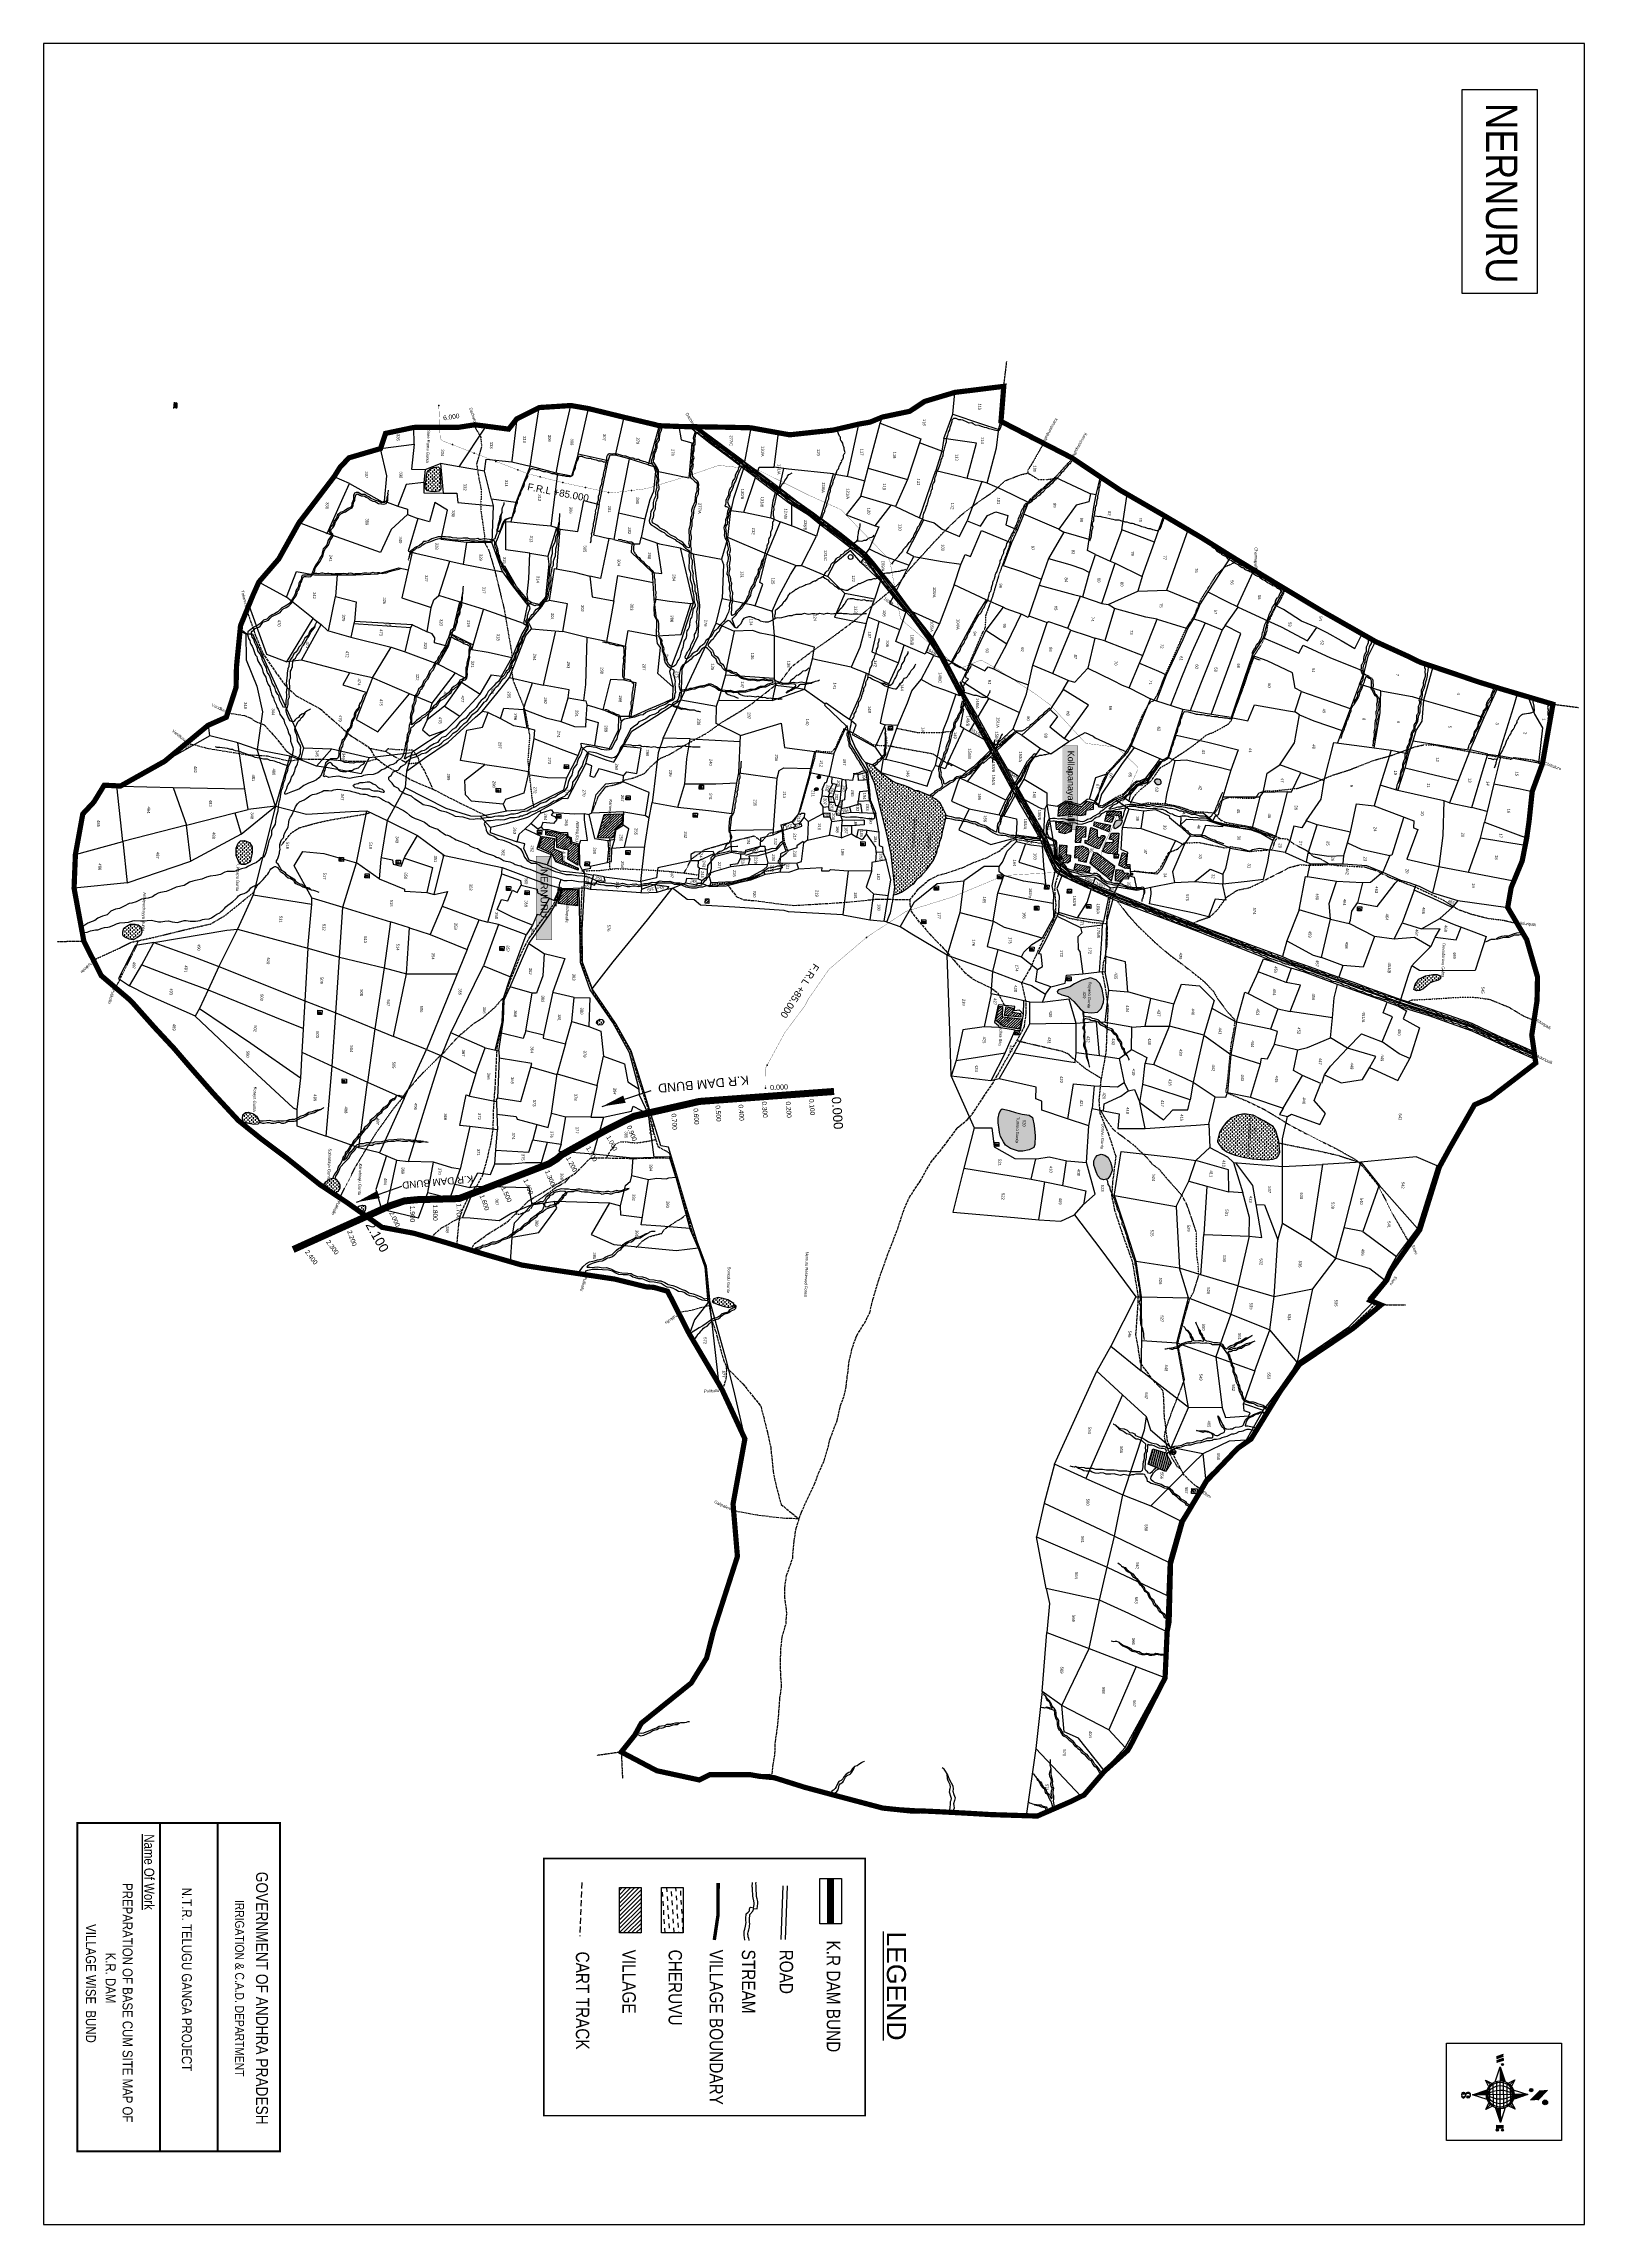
# Model space of a CAD drawing. Header units: inches. Extents: x 337143 to 343737, y 1590289 to 1599624.
import ezdxf
from ezdxf.enums import TextEntityAlignment as Align

# ---------------------------------------------------------------- set-up
doc = ezdxf.new("R2010")
doc.units = ezdxf.units.IN
doc.header["$MEASUREMENT"] = 0
for name, pattern in [('ACAD_ISO02W100', [15, 12, -3]), ('ACAD_ISO03W100', [30, 12, -18]), ('ACAD_ISO07W100', [3, 0, -3]), ('BORDER', [1.75, 0.5, -0.25, 0.5, -0.25, 0, -0.25]), ('DASHED', [0.75, 0.5, -0.25])]:
    doc.linetypes.add(name, pattern=pattern)
for name, color, linetype in [('AQUADUCT', 1, 'Continuous'), ('BLOCK', 7, 'Continuous'), ('bord', 1, 'Continuous'), ('C LINE COO', 6, 'Continuous'), ('CARTTRACK', 30, 'ACAD_ISO02W100'), ('FRAME 025', 7, 'Continuous'), ('NALA', 4, 'Continuous'), ('ROUND WELL', 5, 'Continuous'), ('SQUAREWELL', 5, 'Continuous'), ('STREAM', 4, 'Continuous'), ('SURVEY_BND', 7, 'Continuous'), ('TABLE', 7, 'Continuous'), ('Tank', 17, 'Continuous'), ('TITLEBLOCK', 7, 'Continuous'), ('VILLAGE BOUNDARY', 6, 'Continuous'), ('VILLAGE_AREA', 1, 'Continuous'), ('WATER_BODY', 4, 'Continuous'), ('ZSTU', 7, 'Continuous'), ('ZTEXT', 7, 'Continuous')]:
    doc.layers.add(name, color=color, linetype=linetype)
for name, color, linetype, lineweight in [('FOOTPATH', 150, 'ACAD_ISO07W100', 30), ('ROAD', 1, 'Continuous', 25), ('VILL_BOUNDARY', 6, 'BORDER', 30)]:
    doc.layers.add(name, color=color, linetype=linetype, lineweight=lineweight)
doc.layers.add('ReservorLine_UTM44', color=7, linetype='Continuous', lineweight=30, true_color=0x9700a8)
doc.styles.add('A', font='arial.ttf')
doc.styles.add('ARIALN', font='ARIALN.TTF')
doc.styles.get("Standard").update_dxf_attribs({"font": 'arial.ttf'})
doc.dimstyles.new('ISO-25', dxfattribs={"dimtxt": 2.5, "dimasz": 2.5, "dimexe": 1.25, "dimexo": 0.625, "dimtad": 1, "dimtxsty": 'Standard', "dimcen": 2.5, "dimadec": 0, "dimazin": 0, "dimtfac": 1, "dimtmove": 0, "dimatfit": 3, "dimfxl": 0, "dimarcsym": 0})
doc.dimstyles.get("Standard").update_dxf_attribs({"dimtxt": 0.18, "dimasz": 0.18, "dimexe": 0.18, "dimexo": 0.0625, "dimgap": 0.09, "dimtad": 0, "dimtih": 1, "dimtoh": 1, "dimdec": 4, "dimzin": 0, "dimdsep": 46, "dimtxsty": 'Standard', "dimcen": 0.09, "dimadec": 0, "dimazin": 0, "dimtfac": 1, "dimtdec": 4, "dimtofl": 0, "dimtmove": 0, "dimatfit": 3, "dimfxl": 0, "dimtolj": 1, "dimtzin": 0, "dimarcsym": 0})
pattern_1 = [(268.02798, (340385.863, 1600582.354), (7.526929, -8.063744), [7.799956, -7.799956])]
pattern_2 = [(43.02798, (340385.863, 1600582.354), (-5.322342, 5.701928), [])]
pattern_3 = [(267.297113149, (-8720374.938, 50637915.138), (10.5367255337, -0.497431438), [])]
pattern_4 = [(357.297113149, (-8720374.938, 50637915.138), (0.497431438, 10.5367255337), [])]

# ---------------------------------------------------------------- blocks, each defined once
blk = doc.blocks.new('1')
at = {"layer": 'VILLAGE_AREA'}
for points in [[(621.2, -624.3), (627.6, -624.5)], [(621.4, -622.3), (627.2, -622.3), (626.3, -621), (622.3, -621), (621.4, -622.3)], [(622.1, -621.4), (622.9, -622.3)], [(622.2, -622.3), (622.2, -624.3)], [(622.9, -624.3), (623, -623), (623.8, -623.1), (623.8, -624.4)], [(623, -621), (623.7, -622.3)], [(624.1, -621), (624.7, -622.3)], [(624.3, -622.3), (624.4, -624.4)], [(625.1, -621), (626.1, -622.3)], [(625.2, -624.4), (625.1, -623.2), (625.8, -623.1), (626.1, -624.4)], [(626.8, -622.3), (626.6, -624.5)]]:
    blk.add_lwpolyline(points, dxfattribs=at)
blk = doc.blocks.new('*X17')
at = {"color": 0, "linetype": 'Continuous'}
for p, q in [((6321.6, 240.5), (6322.3, 241.2)), ((6321.6, 240.3), (6322.3, 241)), ((6321.6, 240.1), (6322.3, 240.8)), ((6321.6, 239.9), (6322.4, 240.7)), ((6321.6, 239.8), (6322.4, 240.6)), ((6321.6, 239.6), (6322.5, 240.5)), ((6321.6, 239.4), (6322.5, 240.3)), ((6321.6, 239.2), (6322.6, 240.2)), ((6321.7, 239.1), (6322.6, 240.1)), ((6321.8, 240.8), (6322.4, 241.4)), ((6321.8, 239), (6322.7, 240)), ((6321.8, 239), (6322.8, 239.9)), ((6321.9, 238.9), (6322.9, 239.8)), ((6322, 238.8), (6323, 239.7)), ((6322.1, 241.3), (6322.4, 241.6)), ((6322.1, 238.7), (6323.1, 239.6)), ((6322.2, 238.6), (6323.1, 239.6)), ((6322.3, 238.5), (6323.2, 239.5)), ((6322.4, 238.5), (6323.3, 239.4)), ((6322.5, 238.4), (6323.4, 239.3)), ((6322.7, 238.4), (6323.6, 239.3)), ((6322.8, 238.3), (6323.7, 239.2)), ((6322.9, 238.3), (6323.8, 239.1)), ((6323.1, 238.2), (6323.9, 239.1)), ((6323.2, 238.2), (6324, 239)), ((6323.3, 238.2), (6324.2, 239)), ((6323.5, 238.1), (6324.3, 238.9)), ((6323.7, 238.1), (6324.4, 238.9)), ((6323.8, 238.1), (6324.6, 238.8)), ((6324.1, 238.2), (6324.7, 238.8)), ((6324.3, 238.3), (6324.9, 238.8)), ((6324.6, 238.3), (6325.1, 238.8)), ((6324.8, 238.4), (6325.2, 238.8)), ((6325.1, 238.5), (6325.4, 238.8)), ((6325.4, 238.6), (6325.6, 238.8))]:
    blk.add_line(p, q, dxfattribs=at)
blk = doc.blocks.new('*X16')
at = {"color": 0, "linetype": 'Continuous'}
for p, q in [((6324.4, 240.3), (6324.5, 240.4)), ((6324.6, 240.3), (6324.8, 240.5)), ((6324.7, 240.2), (6325, 240.5)), ((6324.8, 240.2), (6325.2, 240.6)), ((6325, 240.1), (6325.5, 240.6)), ((6325.1, 240.1), (6325.6, 240.6)), ((6325.2, 240), (6325.8, 240.6)), ((6325.3, 240), (6326, 240.6)), ((6325.4, 239.9), (6326.1, 240.6)), ((6325.5, 239.8), (6326.2, 240.5)), ((6325.6, 239.8), (6326.3, 240.5)), ((6325.7, 239.7), (6326.5, 240.4)), ((6325.9, 239.6), (6326.6, 240.3)), ((6326, 239.5), (6326.7, 240.3)), ((6326, 239.4), (6326.8, 240.2)), ((6326.1, 239.3), (6327, 240.2)), ((6326.2, 239.3), (6327.1, 240.1)), ((6326.3, 239.2), (6327.1, 240)), ((6326.4, 239.1), (6327.2, 239.9)), ((6326.5, 239), (6327.3, 239.8)), ((6326.5, 238.9), (6327.4, 239.7)), ((6326.6, 238.8), (6327.5, 239.6)), ((6326.7, 238.7), (6327.5, 239.5)), ((6326.8, 238.6), (6327.6, 239.4)), ((6326.8, 238.5), (6327.7, 239.3)), ((6326.8, 236.5), (6327.4, 237)), ((6326.9, 238.3), (6327.8, 239.2)), ((6326.9, 238.2), (6327.9, 239.1)), ((6326.9, 236.8), (6327.6, 237.4)), ((6327, 238.1), (6327.8, 239)), ((6327, 237.9), (6327.8, 238.8)), ((6327, 237.8), (6327.8, 238.6)), ((6327, 237.6), (6327.8, 238.4)), ((6327, 237.4), (6327.8, 238.2)), ((6327, 237.3), (6327.8, 238)), ((6327, 237.1), (6327.8, 237.9))]:
    blk.add_line(p, q, dxfattribs=at)
blk = doc.blocks.new('H')
at = {"layer": 'bord', "extrusion": (0.000427885, 0.004792, 0.999988)}
h = blk.add_hatch(dxfattribs=at)
h.set_pattern_fill('LINE', color=8, scale=84.387686, angle=-2.7029, style=0)
h.set_pattern_definition(pattern_4)
h.paths.add_polyline_path([(-492, 786, -0.090992), (-448, 775), (-486, 912)])
h = blk.add_hatch(dxfattribs=at)
h.set_pattern_fill('LINE', color=8, scale=84.387686, angle=-92.7029, style=0)
h.set_pattern_definition(pattern_3)
h.paths.add_polyline_path([(-625, 665, -0.090992), (-615, 710), (-751, 671)])
h = blk.add_hatch(dxfattribs=at)
h.set_pattern_fill('LINE', color=8, scale=84.387686, angle=-92.7029, style=0)
h.set_pattern_definition(pattern_3)
h.paths.add_polyline_path([(-246, 647), (-372, 653, -0.090992), (-382, 609)])
h = blk.add_hatch(dxfattribs=at)
h.set_pattern_fill('LINE', color=8, scale=84.387686, angle=-2.7029, style=0)
h.set_pattern_definition(pattern_4)
h.paths.add_polyline_path([(-504, 533, -0.090992), (-549, 543), (-510, 406)])
for p, q in [((-519, 1020, -1217), (-435, 927, -1216)), ((-516, 1087, -1217), (-432, 994, -1217)), ((-538, 774, -1216), (-487, 906, -1216)), ((-487, 906, -1216), (-493, 780, -1216)), ((-487, 906, -1216), (-448, 769, -1216)), ((-865, 701, -1215), (-847, 638, -1215)), ((-847, 700, -1215), (-829, 637, -1215)), ((-829, 699, -1215), (-811, 636, -1215)), ((-829, 699, -1215), (-811, 698, -1215)), ((-811, 698, -1215), (-794, 635, -1215)), ((-752, 665, -1215), (-615, 704, -1215)), ((-752, 665, -1215), (-625, 659, -1215)), ((-619, 614, -1215), (-752, 665, -1215)), ((-627, 794, -1216), (-567, 760, -1216)), ((-627, 794, -1216), (-584, 747, -1215)), ((-599, 731, -1215), (-627, 794, -1216)), ((-421, 753, -1216), (-359, 781, -1216)), ((-359, 781, -1216), (-405, 739, -1216)), ((-359, 781, -1216), (-392, 721, -1215)), ((-246, 641, -1215), (-383, 603, -1215)), ((-379, 693, -1215), (-246, 641, -1215)), ((-373, 647, -1215), (-246, 641, -1215)), ((-213, 669, -1215), (-217, 601, -1215)), ((-197, 600, -1215), (-194, 668, -1215)), ((-639, 526, -1214), (-606, 585, -1215)), ((-639, 526, -1214), (-593, 568, -1215)), ((-577, 553, -1215), (-639, 526, -1214)), ((-511, 400, -1214), (-549, 537, -1214)), ((-460, 533, -1215), (-511, 400, -1214)), ((-505, 527, -1214), (-511, 400, -1214)), ((-371, 513, -1214), (-431, 546, -1215)), ((-371, 513, -1214), (-414, 560, -1215)), ((-399, 576, -1215), (-371, 513, -1214))]:
    blk.add_line(p, q, dxfattribs=at)
at = {"layer": 'bord', "color": 8, "linetype": 'ByBlock', "extrusion": (0.000427885, 0.004792, 0.999988)}
for p, q in [((-373, 647, -1215), (-625, 659, -1215)), ((-378, 616, -1215), (-623, 628, -1215)), ((-375, 679, -1215), (-620, 691, -1215)), ((-386, 711, -1215), (-605, 722, -1215)), ((-411, 744, -1216), (-578, 752, -1216)), ((-493, 780, -1216), (-505, 527, -1214)), ((-392, 585, -1215), (-611, 595, -1215)), ((-420, 555, -1215), (-587, 562, -1215))]:
    blk.add_line(p, q, dxfattribs=at)
at = {"layer": 'bord', "extrusion": (0.000427885, 0.004792, 0.999988), "elevation": -1212}
for points, const_width in [([(-522, 960), (-516, 1093)], 1.61), ([(-434, 933), (-428, 1066)], 1.61), ([(-870, 707), (-846, 706)], 0.642), ([(-829, 643), (-855, 644)], 0.642), ([(-829, 643), (-821, 678)], 0.642), ([(-811, 642), (-784, 641)], 0.642), ([(-793, 641), (-782, 694)], 0.642), ([(-177, 605), (-226, 607)], 0.706), ([(-223, 676), (-174, 673)], 0.706), ([(-195, 645), (-185, 644)], 0.706)]:
    blk.add_lwpolyline(points, dxfattribs=dict(at, const_width=const_width))
for points, const_width in [([(-414, 1073, 1), (-398, 1058, 1)], 22.3), ([(-530, 950, 1), (-520, 939, 1)], 14.8), ([(-776, 697, 1), (-769, 690, 1)], 8.9), ([(-180, 618, 1), (-173, 611, 1)], 9.79), ([(-178, 667, 1), (-171, 660, 1)], 9.79), ([(-525, 322, 1), (-533, 329, 1)], 11.1), ([(-490, 362, 1), (-498, 369, 1)], 11.1)]:
    blk.add_lwpolyline(points, format="xyb", close=True, dxfattribs=dict(at, const_width=const_width))
for points in [[(-537, 317), (-531, 310), (-520, 307), (-505, 307), (-494, 310), (-486, 318), (-487, 326), (-491, 333), (-494, 336), (-503, 341), (-522, 347), (-530, 352), (-534, 355), (-537, 363), (-537, 373), (-530, 381), (-520, 384), (-504, 384), (-493, 380), (-487, 373)], [(-522, 348), (-526, 354), (-528, 361), (-528, 371), (-526, 375), (-521, 381), (-515, 384)], [(-505, 307), (-499, 312), (-497, 319), (-497, 327), (-501, 335), (-509, 343)]]:
    blk.add_lwpolyline(points, dxfattribs=at)
at = {"layer": 'bord', "extrusion": (0.000427885, 0.004792, 0.999988)}
for centre, radius in [((-406, 1065, -1212), 22.3), ((-525, 944, -1212), 14.8), ((-773, 694, -1212), 8.9), ((-498, 659, -1212), 127), ((-177, 615, -1212), 9.79), ((-174, 663, -1212), 9.79), ((-529, 325, -1212), 11.1), ((-494, 365, -1212), 11.1)]:
    blk.add_circle(centre, radius, dxfattribs=at)
at = {"layer": 'bord', "color": 8, "linetype": 'ByBlock', "extrusion": (0.000427885, 0.004792, 0.999988)}
for centre, radius, start, end in [((-482, 658, -1212), 128, 94.9254, 259.6691), ((-437, 656, -1212), 141, 113.2864, 241.308), ((-316, 651, -1212), 222, 142.5892, 212.0053), ((-560, 662, -1212), 141, 293.2864, 61.308), ((-681, 668, -1212), 222, 322.5892, 32.0053), ((-515, 660, -1212), 128, 274.9254, 79.6691)]:
    blk.add_arc(centre, radius, start, end, dxfattribs=at)
at = {"layer": 'bord', "extrusion": (0.000427885, 0.004792, 0.999988)}
for points in [[(-516, 1093, -1212), (-431, 1000, -1212), (-519, 1026, -1212), (-434, 933, -1212)], [(-864, 707, -1212), (-846, 706, -1212), (-846, 644, -1212), (-829, 643, -1212)], [(-829, 705, -1212), (-811, 704, -1212), (-811, 642, -1212), (-793, 641, -1212)], [(-193, 674, -1212), (-197, 606, -1212), (-213, 675, -1212), (-216, 607, -1212)]]:
    blk.add_solid(points, dxfattribs=at)
at = {"layer": 'bord', "extrusion": (0.000427885, 0.004792, 0.999988), "xscale": 7.977342409717546, "yscale": 7.977342408231451, "zscale": 7.977342408476333, "rotation": 138.0840426661453}
for name, p in [('*X16', (38301, -31929, -1212)), ('*X17', (38314, -31951, -1212))]:
    blk.add_blockref(name, p, dxfattribs=at)

msp = doc.modelspace()

# ---------------------------------------------------------------- hatches: boundary and pattern name
at = {"layer": 'Tank'}
h = msp.add_hatch(dxfattribs=at)
h.set_pattern_fill('DASH', color=4, scale=155.195912, angle=-86.45946, style=0)
h.set_pattern_definition([(273.5405362, (-15930978.373, 5596561.807), (20.56047188, -18.164452831), [19.399489047, -19.399489047])])
h.paths.add_polyline_path([(339787.8, 1591536.5), (339880.5, 1591536.5), (339880.5, 1591730.4), (339787.8, 1591730.4)])
at = {"layer": 'VILLAGE_AREA'}
h = msp.add_hatch(dxfattribs=at)
h.set_pattern_fill('ANSI31', color=256, scale=62.399649, angle=-1.97202, style=0)
h.set_pattern_definition(pattern_2)
h.paths.add_polyline_path([(341326.7, 1595458.8), (341325.3, 1595471.5), (341291.6, 1595476.8), (341293.8, 1595494.3), (341261.2, 1595500.9), (341254, 1595465.7)], flags=17)
h.paths.add_polyline_path([(341320.2, 1595405.7), (341327.6, 1595449.4), (341245.5, 1595458.5), (341246, 1595501.7), (341231.6, 1595502.9), (341217.9, 1595442.6), (341250.8, 1595416.4)])
h.paths.add_polyline_path([(341618.9, 1596077.2), (341621.9, 1596099.4), (341560.5, 1596112.1), (341557.6, 1596112.5), (341551.8, 1596089.6)])
h.paths.add_polyline_path([(341683.7, 1596066.2), (341712.5, 1596038.7), (341727.6, 1596101.2), (341650.8, 1596159.2), (341638.2, 1596162), (341619.9, 1596117.6)])
h.paths.add_polyline_path([(341764, 1596055.3), (341782.1, 1596055.6), (341785.1, 1596072.5), (341765.2, 1596073.9), (341758.3, 1596086.6), (341733.3, 1596089.5), (341730.8, 1596058.6), (341730.5, 1596040.3), (341745.4, 1596037.6)])
h.paths.add_polyline_path([(341770.8, 1596094.9), (341791, 1596091.6), (341788.5, 1596102.5), (341774.6, 1596107.7), (341776.6, 1596156.2), (341759.6, 1596161), (341744, 1596107.3)])
h.paths.add_polyline_path([(341737.3, 1596154.6), (341744.5, 1596244.3), (341713.1, 1596244.6), (341702.9, 1596219.1), (341721.4, 1596213.8), (341719.9, 1596204.5), (341692.4, 1596206), (341675.2, 1596165.8), (341698.5, 1596157.4)])
h.paths.add_polyline_path([(341756.6, 1596309.6), (341756.5, 1596335.8), (341692.6, 1596335.5), (341691.9, 1596326), (341743.1, 1596319.8), (341745.5, 1596307.3)])
h.paths.add_polyline_path([(341712.9, 1596289.7), (341722.7, 1596314.1), (341723.1, 1596315.9), (341691.6, 1596322.4), (341684.7, 1596295.5)])
h.paths.add_polyline_path([(341603.5, 1596323.8), (341604.2, 1596342.3), (341635.6, 1596346.6), (341636.3, 1596374.9), (341605.6, 1596380.2), (341584.2, 1596357.4), (341520.3, 1596375.6), (341486.5, 1596354.8), (341483.1, 1596316.9), (341542.9, 1596326.1), (341578.8, 1596319.5)])
h.paths.add_polyline_path([(341701.6, 1596249.5), (341708.6, 1596279.1), (341640, 1596293), (341637.3, 1596275.4)])
h.paths.add_polyline_path([(341648.8, 1596179.6), (341658.8, 1596178), (341685.6, 1596227.5), (341680.8, 1596234.7), (341670.8, 1596235), (341666.2, 1596223.9), (341651.3, 1596228.4), (341652.2, 1596258.5), (341625.3, 1596268.4), (341613, 1596212), (341599.8, 1596213.9), (341600.1, 1596201.8)])
h.paths.add_polyline_path([(341582.3, 1596204.3), (341585, 1596227.8), (341603.9, 1596229.3), (341604.6, 1596270.7), (341562.2, 1596272.4), (341557.5, 1596205.6)])
h.paths.add_polyline_path([(341542.5, 1596252.8), (341543, 1596277.7), (341473.5, 1596292.4), (341476.3, 1596261.1), (341488.9, 1596260.5), (341487.8, 1596248.8), (341513.2, 1596243.1)])
h.paths.add_polyline_path([(341604.6, 1596119.7), (341616.9, 1596164.6), (341613, 1596177.7), (341588.5, 1596189.1), (341558, 1596185.6), (341554.5, 1596140.6), (341572.9, 1596139.5), (341571.3, 1596126.9)])
h.paths.add_polyline_path([(341506.6, 1596118.5), (341525.1, 1596116.5), (341536.6, 1596124), (341538.2, 1596150.1), (341518.6, 1596153), (341521.7, 1596192.2), (341492.5, 1596194), (341490.4, 1596178.8), (341489, 1596147), (341498.2, 1596146.7), (341497.9, 1596138.3), (341506.4, 1596132.6)])
h.paths.add_polyline_path([(341261, 1595468.6), (341259.9, 1595434.7), (341278.9, 1595434), (341280, 1595468)], flags=25)
h.paths.add_polyline_path([(341231.4, 1595459.5), (341227, 1595332.2), (341246.6, 1595331.6), (341251, 1595458.8)], flags=9)
h.paths.add_polyline_path([(341551.6, 1596464.7), (341546.4, 1596313.1), (341571.5, 1596312.3), (341576.8, 1596463.8)], flags=9)
h.paths.add_polyline_path([(341647.2, 1596193.7), (341646.4, 1596169), (341665.4, 1596168.3), (341666.2, 1596193.1)], flags=9)
h = msp.add_hatch(dxfattribs=at)
h.set_pattern_fill('ANSI31', color=256, scale=62.399649, angle=-1.97202, style=0)
h.set_pattern_definition(pattern_2)
h.paths.add_polyline_path([(339570.1, 1596223.6), (339582.4, 1596226.6), (339589, 1596260.6), (339617.3, 1596283.5), (339619.9, 1596327.1), (339541.7, 1596325), (339513.1, 1596224.6)])
h.paths.add_polyline_path([(339429.6, 1596106.8), (339432, 1596192.8), (339397.5, 1596202), (339397.3, 1596223), (339381.9, 1596226.8), (339381.2, 1596240.1), (339345.1, 1596244.6), (339327, 1596250), (339293, 1596254.9), (339292.4, 1596236.6), (339337.6, 1596229.3), (339339.2, 1596182.4), (339389.3, 1596171.3), (339387, 1596133.3)])
h.paths.add_polyline_path([(339430.8, 1596085.7), (339431.2, 1596094.9), (339362.4, 1596125.3), (339361.5, 1596162.8), (339326.7, 1596176.7), (339329.3, 1596221.8), (339277.5, 1596230.6), (339262.7, 1596182.4), (339317.5, 1596157.6), (339335.6, 1596122.3)])
h.paths.add_polyline_path([(339428.3, 1595933.1), (339427.5, 1596002.7), (339364.1, 1596003.9), (339345.2, 1595943.7)])
h.paths.add_polyline_path([(339555.5, 1596393.3), (339551.7, 1596281.7), (339576.8, 1596280.8), (339580.6, 1596392.5)], flags=9)
h.paths.add_polyline_path([(339537, 1596294.3), (339535.8, 1596260.3), (339554.8, 1596259.7), (339556, 1596293.6)], flags=24)
h.paths.add_polyline_path([(339305, 1596280.8), (339301.8, 1596185.3), (339320.5, 1596184.7), (339323.8, 1596280.2)], flags=9)
h.paths.add_polyline_path([(339361.4, 1596204.1), (339358.5, 1596119), (339377.6, 1596118.3), (339380.6, 1596203.5)], flags=24)
h.paths.add_polyline_path([(339372.7, 1595979.2), (339368.6, 1595858.3), (339393.7, 1595857.4), (339397.8, 1595978.3)], flags=9)
h = msp.add_hatch(dxfattribs=at)
h.set_pattern_fill('ANSI31', color=256, scale=62.399649, angle=-1.97202, style=0)
h.set_pattern_definition(pattern_2)
h.paths.add_polyline_path([(339989.9, 1595944), (339990.5, 1595962.7), (339975, 1595963.2), (339974.3, 1595944.5)])
h = msp.add_hatch(dxfattribs=at)
h.set_pattern_fill('ANSI31', color=256, scale=62.399649, angle=238.02798, style=0)
h.set_pattern_definition([(283.02798, (340385.863, 1600582.354), (7.599186, 1.7583195), [])])
h.paths.add_polyline_path([(341944.3, 1593512), (341968, 1593548.6), (341945.9, 1593591.3), (341890.1, 1593609.3), (341870.1, 1593543.6)])
h.paths.add_polyline_path([(341903.7, 1593535.6), (341902.6, 1593501.7), (341921.6, 1593501), (341922.7, 1593535)], flags=9)
h = msp.add_hatch(dxfattribs=at)
h.set_pattern_fill('ANSI31', color=256, scale=102.119787, angle=-0.17775, style=0)
h.set_pattern_definition([(44.8222507, (-1952802.698, 2079825.704), (-8.998153735, 9.05415779), [])])
h.paths.add_polyline_path([(339699.9, 1591730.4), (339607.2, 1591730.4), (339607.2, 1591536.5), (339699.9, 1591536.5)])
at = {"layer": 'WATER_BODY'}
h = msp.add_hatch(dxfattribs=at)
h.set_pattern_fill('DASH', color=256, scale=62.399649, angle=-91.97202, style=0)
h.set_pattern_definition(pattern_1)
h.paths.add_polyline_path([(338835.1, 1597709), (338843.1, 1597718.7), (338842.6, 1597728), (338841.5, 1597743.2), (338839.7, 1597785.9), (338837.2, 1597806.7), (338831.9, 1597812.6), (338812.3, 1597809.7), (338796.1, 1597803.2), (338785.4, 1597793.8), (338781.8, 1597774.9), (338780.9, 1597756.7), (338776.9, 1597743), (338775.9, 1597722.4), (338780.6, 1597716.3), (338785.5, 1597710.4), (338799.3, 1597706.7), (338815.5, 1597706.1)])
h.paths.add_polyline_path([(338803.5, 1597776.1), (338802.4, 1597742.2), (338821.4, 1597741.5), (338822.5, 1597775.5)], flags=24)
h = msp.add_hatch(dxfattribs=at)
h.set_pattern_fill('DASH', color=256, scale=62.399649, angle=-91.97202, style=0)
h.set_pattern_definition(pattern_1)
h.paths.add_polyline_path([(340936.9, 1596108.4), (340952.1, 1596128.5), (340965.8, 1596161.1), (340968.4, 1596177.7), (340975, 1596191), (340979, 1596209.3), (340985.5, 1596226.3), (340987.9, 1596237), (340990.3, 1596251.4), (340995.5, 1596272.1), (341000.9, 1596295.1), (341003.8, 1596308.5), (341003.7, 1596326.4), (340990.6, 1596354.3), (340978.4, 1596375.6), (340964.1, 1596388.4), (340947.2, 1596396.6), (340944.2, 1596402.1), (340923.3, 1596410.5), (340885.6, 1596425.1), (340873.8, 1596426.2), (340849.9, 1596438.1), (340825.5, 1596448), (340793.2, 1596458.8), (340773.2, 1596467.8), (340751.6, 1596484.3), (340731.3, 1596498.5), (340708.6, 1596518.5), (340695.8, 1596534.1), (340660, 1596547.1), (340687.7, 1596483.4), (340697.8, 1596460.1), (340723.1, 1596348), (340746.6, 1596258.4), (340758.8, 1596201.5), (340768.4, 1596154.3), (340775.1, 1596100.5), (340785.1, 1596013.8), (340780.6, 1595979.8), (340794.2, 1595983), (340814.4, 1595991.4), (340841.5, 1596009.9), (340851.9, 1596018.4), (340867.7, 1596027.7), (340882.2, 1596048.8), (340899.2, 1596062.2), (340906.9, 1596072), (340922, 1596088)])
h.paths.add_polyline_path([(340862.4, 1596317.6), (340857.7, 1596181.4), (340877.3, 1596180.7), (340882, 1596316.9)], flags=24)
h.paths.add_polyline_path([(340923.5, 1596252.2), (340920.9, 1596176.2), (340940, 1596175.6), (340942.6, 1596251.5)], flags=24)
h = msp.add_hatch(dxfattribs=at)
h.set_pattern_fill('DASH', color=256, scale=20.799883, angle=-91.97202, style=0)
h.set_pattern_definition([(268.02798, (340385.863, 1600582.3543), (2.5089762, -2.6879148), [2.5999854, -2.5999854])])
h.paths.add_polyline_path([(340465.1, 1596478.5), (340467.8, 1596484.7), (340466.6, 1596489.6), (340464.9, 1596490.8), (340463.3, 1596490.8), (340459.9, 1596491), (340457.5, 1596490.3), (340455.2, 1596488.9), (340453.8, 1596485.2), (340456, 1596479), (340457.5, 1596476.4)])
h.paths.add_polyline_path([(340452.6, 1596426.5), (340456.1, 1596427.9), (340457.5, 1596431.4), (340457.5, 1596434.8), (340456.2, 1596437.6), (340453.9, 1596438.5), (340447.7, 1596438.3), (340443.8, 1596435.8), (340441.5, 1596430), (340443.5, 1596427.9), (340446.4, 1596426.7), (340449.3, 1596426.6)])
h = msp.add_hatch(dxfattribs=at)
h.set_pattern_fill('DASH', color=256, scale=62.399649, angle=-91.97202, style=0)
h.set_pattern_definition(pattern_1)
h.paths.add_polyline_path([(341908.1, 1596453.1), (341917.7, 1596452.7), (341921.4, 1596454), (341923.1, 1596455.2), (341925.3, 1596458.8), (341925.4, 1596464.9), (341924.6, 1596467.9), (341923.1, 1596471.7), (341919, 1596474.4), (341913.1, 1596475.2), (341905.3, 1596475.5), (341898.7, 1596471.9), (341896.9, 1596467.8), (341895.5, 1596465.7), (341900.9, 1596458.7)])
h.paths.add_polyline_path([(341739.1, 1596268.3), (341750.7, 1596277.2), (341756.5, 1596286.5), (341757.2, 1596289.6), (341758.4, 1596298.5), (341753.1, 1596301), (341744.2, 1596301.3), (341734.7, 1596298.7), (341728.3, 1596292.7), (341723.3, 1596278.4), (341724.1, 1596266.8), (341728.1, 1596263), (341730.6, 1596264), (341734, 1596266.1)])
h.paths.add_polyline_path([(341596.2, 1595477.8), (341629.5, 1595474.7), (341653.8, 1595477.8), (341669.3, 1595493.7), (341678.9, 1595520.1), (341680.3, 1595536.4), (341672.5, 1595576.8), (341663.8, 1595601), (341648.2, 1595616.1), (341623, 1595625.1), (341586.8, 1595615.8), (341555.2, 1595599.8), (341534.7, 1595587.2), (341509.7, 1595579.7), (341487, 1595573.5), (341480.6, 1595567.3), (341482.4, 1595560.2), (341501.2, 1595551.8), (341527.4, 1595545.6), (341552, 1595524.2), (341579.6, 1595492.3)])
h.paths.add_polyline_path([(341360.8, 1594888.6), (341380.8, 1594899.1), (341385.3, 1594911.9), (341386.6, 1594949.4), (341382.3, 1594993.4), (341375, 1595026.7), (341360.1, 1595036.6), (341330.4, 1595042.1), (341301.6, 1595048.9), (341275.6, 1595057.8), (341245.4, 1595064.2), (341239.9, 1595060.4), (341232.7, 1595045), (341228.4, 1595023.7), (341227.7, 1595004.9), (341232.1, 1594975.7), (341233.4, 1594963.2), (341238.2, 1594946.5), (341250.8, 1594922.8), (341259.7, 1594908.6), (341280.2, 1594894), (341314.6, 1594883), (341333.8, 1594882.8)])
h.paths.add_polyline_path([(341679.9, 1594760.1), (341697.4, 1594764.6), (341708, 1594778.5), (341716.3, 1594800.1), (341715.2, 1594816.7), (341708.9, 1594835.8), (341698.3, 1594856.3), (341684.4, 1594866.1), (341668.2, 1594869.7), (341651.2, 1594863.9), (341644.5, 1594856.5), (341638.1, 1594841.9), (341637.1, 1594828.4), (341637.2, 1594823.4), (341641.6, 1594812.3), (341647.1, 1594794.4), (341655, 1594778.1), (341665.5, 1594764.3)])
h.paths.add_polyline_path([(341607, 1595612.3), (341603, 1595498.2), (341627.7, 1595497.3), (341631.6, 1595611.4)], flags=24)
h.paths.add_polyline_path([(341588, 1595569.6), (341586.8, 1595535.6), (341605.8, 1595535), (341607, 1595569)], flags=24)
h.paths.add_polyline_path([(341303.6, 1595033.5), (341299.7, 1594920.3), (341318.8, 1594919.6), (341322.7, 1595032.9)], flags=24)
h.paths.add_polyline_path([(341330.6, 1595020.2), (341329.4, 1594986.3), (341348.4, 1594985.6), (341349.6, 1595019.6)], flags=24)
h = msp.add_hatch(dxfattribs=at)
h.set_pattern_fill('DASH', color=256, scale=62.399649, angle=-91.97202, style=0)
h.set_pattern_definition(pattern_1)
h.paths.add_polyline_path([(338016.5, 1596115.9), (338026.7, 1596122.3), (338035.7, 1596159.9), (338035.4, 1596186.2), (338024.6, 1596205.1), (338003.5, 1596212.8), (337986.2, 1596212.2), (337975.1, 1596202), (337967.2, 1596180.2), (337967.8, 1596149.2), (337976.8, 1596124.5), (337979.5, 1596120.8), (337981.7, 1596114.7), (337989.9, 1596110.6), (338005, 1596109.8)])
h = msp.add_hatch(dxfattribs=at)
h.set_pattern_fill('DASH', color=256, scale=62.399649, angle=-91.97202, style=0)
h.set_pattern_definition(pattern_1)
h.paths.add_polyline_path([(337527, 1595787.8), (337544.4, 1595798.1), (337557.1, 1595806.5), (337564.2, 1595821), (337559.5, 1595843.3), (337547.5, 1595851.3), (337534.8, 1595854.8), (337514.1, 1595854.6), (337498.8, 1595846.1), (337486.9, 1595837.2), (337482.6, 1595822.1), (337482.8, 1595809), (337483.6, 1595804.3), (337491.2, 1595798.5), (337510, 1595790.5)])
h = msp.add_hatch(dxfattribs=at)
h.set_pattern_fill('DASH', color=256, scale=62.399649, angle=-91.97202, style=0)
h.set_pattern_definition(pattern_1)
h.paths.add_polyline_path([(343047.4, 1595577.7), (343062.2, 1595591.2), (343076.4, 1595603.4), (343092.2, 1595608.9), (343113.2, 1595615.1), (343120.7, 1595622.7), (343120.6, 1595633.5), (343106.7, 1595638.8), (343088.1, 1595639.4), (343056.3, 1595633.9), (343028.8, 1595618.9), (343012.5, 1595596.1), (343007.3, 1595575.8), (343018.5, 1595569.7), (343033.3, 1595571)])
h = msp.add_hatch(dxfattribs=at)
h.set_pattern_fill('DASH', color=256, scale=62.399649, angle=-91.97202, style=0)
h.set_pattern_definition(pattern_1)
h.paths.add_polyline_path([(339531.6, 1595424.6), (339537.3, 1595429.7), (339540, 1595436.4), (339538.4, 1595441.1), (339533.1, 1595446.3), (339523.4, 1595447.9), (339515.7, 1595443.8), (339510.4, 1595439.6), (339509.9, 1595430.8), (339515.8, 1595423.7), (339519.8, 1595422.9)])
h = msp.add_hatch(dxfattribs=at)
h.set_pattern_fill('DASH', color=256, scale=62.399649, angle=-91.97202, style=0)
h.set_pattern_definition(pattern_1)
h.paths.add_polyline_path([(338042.9, 1594997.2), (338061.8, 1594999.2), (338065.3, 1595007.1), (338062.5, 1595018.1), (338054.5, 1595032.8), (338041, 1595043.1), (338018.6, 1595049.4), (338006.9, 1595049.3), (337995.4, 1595038.8), (337993.6, 1595024.7), (337995.8, 1595012.7), (338000.4, 1595007.5), (338014.6, 1595002.5)])
h = msp.add_hatch(dxfattribs=at)
h.set_pattern_fill('DASH', color=256, scale=62.399649, angle=-91.97202, style=0)
h.set_pattern_definition(pattern_1)
h.paths.add_polyline_path([(342378.6, 1594846.2), (342403.8, 1594848.9), (342420.1, 1594854.6), (342427.7, 1594864.5), (342432.8, 1594878.9), (342429.3, 1594925.6), (342416.7, 1594969.8), (342404.5, 1594988.8), (342364.8, 1595013.1), (342320, 1595036.6), (342281.2, 1595043.3), (342252.4, 1595036.9), (342224.3, 1595023.8), (342203.3, 1595005.6), (342188.1, 1594984.9), (342175.1, 1594963.4), (342169.7, 1594940.5), (342166.8, 1594929.5), (342166.8, 1594923.1), (342173.6, 1594912), (342187.2, 1594894.7), (342207.2, 1594880.6), (342222.4, 1594873.4), (342242.5, 1594866.3), (342276.5, 1594857.8), (342315.2, 1594850.4), (342353, 1594847.6)])
h.paths.add_polyline_path([(342297.4, 1595040.3), (342291.5, 1594866.6), (342311, 1594865.9), (342317, 1595039.6)], flags=24)
h.paths.add_polyline_path([(342318, 1594988.3), (342316.9, 1594954.4), (342335.5, 1594953.8), (342336.7, 1594987.6)], flags=24)
h = msp.add_hatch(dxfattribs=at)
h.set_pattern_fill('DASH', color=256, scale=62.399649, angle=-91.97202, style=0)
h.set_pattern_definition(pattern_1)
h.paths.add_polyline_path([(338392.4, 1594704.3), (338402.9, 1594710.4), (338411.1, 1594724.6), (338411.3, 1594738.8), (338404.9, 1594751.5), (338393.4, 1594765), (338380.6, 1594767.1), (338365.8, 1594763.1), (338350.7, 1594751.8), (338337, 1594732.3), (338387, 1594699.1)])
h.paths.add_polyline_path([(338509.9, 1594614.7), (338512.2, 1594619.2), (338518.7, 1594630.7), (338521, 1594638.1), (338520.6, 1594645.8), (338517.2, 1594650.6), (338508.2, 1594652.1), (338491.7, 1594648), (338477.3, 1594637.8)])
h = msp.add_hatch(dxfattribs=at)
h.set_pattern_fill('DASH', color=256, scale=62.399649, angle=-91.97202, style=0)
h.set_pattern_definition(pattern_1)
h.paths.add_polyline_path([(340074.6, 1594214.4), (340084, 1594216.4), (340091.5, 1594217.8), (340096.4, 1594222.8), (340096.7, 1594230.4), (340071, 1594246.4), (340051.3, 1594252.4), (340029.4, 1594257.1), (340011.6, 1594251.3), (340004.4, 1594239.8), (340011.5, 1594234.4), (340029.8, 1594226.9), (340051.8, 1594220)])
at = {"layer": 'ZSTU'}
for points in [[(341569.3, 1596618.3), (341569.3, 1596259.9), (341502.9, 1596259.9), (341502.9, 1596618.3)], [(339317.8, 1596146.3), (339317.8, 1595787.9), (339251.4, 1595787.9), (339251.4, 1596146.3)]]:
    msp.add_hatch(color=2, dxfattribs=at).paths.add_polyline_path(points)

# ---------------------------------------------------------------- linework, layer by layer
at = {"layer": 'BLOCK', "color": 1, "const_width": 1}
msp.add_lwpolyline([(338834.3, 1598077.3), (338840, 1597940.6, 0.298732), (338852.8, 1597922.8), (339212.8, 1597784, 0.029553), (339215, 1597783.3), (339370.3, 1597743.7, 0.010066), (339371.1, 1597743.6), (339569.6, 1597701.4, 0.083165), (339576.2, 1597701.1), (339721.8, 1597719, 0.043912), (339725.3, 1597719.8), (339907.3, 1597775.7, 0.008629), (339907.9, 1597775.9), (340028.7, 1597817.6, -0.111521), (340037.5, 1597818.6), (340194.2, 1597801, -0.087793), (340200.9, 1597799.1), (340419.4, 1597690.3, 0.010271), (340420.1, 1597690), (340551.4, 1597631.2, -0.095244), (340557.6, 1597626.9), (340759.5, 1597418.7, -0.148115), (340764.8, 1597408.4), (340808.9, 1597168.7, 0.173885), (340815.7, 1597157), (341053.8, 1596956.4, 0.278558), (341074.2, 1596953.2), (341145.8, 1596982.3, -0.228011), (341163.1, 1596981.3), (341218.2, 1596950.4, -0.016521), (341219.3, 1596949.7), (341386.6, 1596841), (341386.6, 1596841), (341452, 1596792.2, -0.046215), (341454.7, 1596789.7), (341597.8, 1596634.4, 0.177119), (341610, 1596628.1), (341729, 1596613.1, -0.157751), (341740.2, 1596607.9), (341818.8, 1596534.4, -0.324495), (341823.3, 1596511.4), (341750, 1596353.9, 0.014677), (341749.6, 1596352.8), (341714.2, 1596263.3, -0.021737), (341713.4, 1596261.7), (341675.2, 1596185.3, 0.07754), (341673.3, 1596179.4), (341659.9, 1596092.8, -0.353314), (341641.3, 1596075.9), (341615.3, 1596074.4, -0.020748), (341613.7, 1596074.4), (341494.8, 1596077.3, 0.020889), (341493.1, 1596077.3), (341257.2, 1596063.4, 0.083888), (341250.7, 1596061.9), (341029.6, 1595970.1, -0.023398), (341027.8, 1595969.5), (340836.5, 1595910.3, 0.070384), (340831.4, 1595907.9), (340667.1, 1595800, 0.030878), (340665.2, 1595798.6), (340506.6, 1595663.8, 0.064773), (340503.2, 1595660), (340415.8, 1595534.4, 0.035877), (340414.3, 1595531.9), (340402.9, 1595509, -0.043724), (340401.1, 1595506.1), (340315.7, 1595391.2, 0.03548), (340314.2, 1595388.8), (340233.6, 1595240.2, 0.128082), (340231.2, 1595230.4), (340232.1, 1595153.2)], format="xyb", dxfattribs=at)
at = {"layer": 'BLOCK', "color": 5, "const_width": 30}
for points in [[(338383.7, 1594540.1), (338624.6, 1594649.1), (338687.3, 1594670.1), (338742.2, 1594675.5), (338921.4, 1594680.2), (339305.6, 1594828.8), (339340.1, 1594850.3), (339357.9, 1594866), (339557.2, 1594977.2), (339668.9, 1595032.4), (339949.4, 1595096), (340519.8, 1595138.2)], [(340511, 1591575.5), (340511, 1591769.4)]]:
    msp.add_lwpolyline(points, dxfattribs=at)
at = {"layer": 'BLOCK', "color": 2}
for p in [(338834.4, 1598074.8), (338838.5, 1597974.9), (338892.4, 1597907.5), (338985.7, 1597871.5), (339079, 1597835.6), (339172.3, 1597799.6), (339267.6, 1597769.9), (339364.5, 1597745.2), (339462.3, 1597724.2), (339560.1, 1597703.4), (339659.2, 1597711.3), (340664.7, 1595798.2), (340239.6, 1595251.2), (340232.1, 1595153.2), (338716.4, 1594673), (338816.2, 1594677.5), (338438.1, 1594564.7), (338529.2, 1594605.9), (338620.3, 1594647.1), (338255.9, 1594482.2), (338347, 1594523.5)]:
    msp.add_point(p, dxfattribs=at)
at = {"layer": 'C LINE COO', "color": 0}
msp.add_lwpolyline([(337143.2, 1599624.3), (337143.2, 1590289), (343736.8, 1590289), (343736.8, 1599624.3), (337143.2, 1599624.3)], dxfattribs=at)
msp.add_lwpolyline([(343534.7, 1599428.4), (343534.7, 1598554), (343214.1, 1598554), (343214.1, 1599428.4)], close=True, dxfattribs=at)
at = {"layer": 'CARTTRACK'}
for points in [[(338012.6, 1597198.4), (338047.4, 1597098.1), (338080.2, 1597015.3), (338134.8, 1596935.1), (338176.2, 1596877.3), (338224.4, 1596832.9), (338327.1, 1596777), (338380.9, 1596729.2), (338454.4, 1596663.9), (338531.3, 1596615.3), (338544.4, 1596598.3), (338560.2, 1596570.1), (338610, 1596531.9), (338719, 1596470.9), (338813.3, 1596430.4), (338923.5, 1596374), (339029.7, 1596322.9), (339048.5, 1596312)], [(337931.3, 1596759.5), (338002.2, 1596748.3), (338026.5, 1596738.5), (338049, 1596723.3), (338086.8, 1596707.9), (338136, 1596654.3), (338180.8, 1596597.2), (338201.1, 1596582.4), (338243.8, 1596562.2), (338355.9, 1596560.4), (338449.7, 1596552.9), (338532.1, 1596553.1), (338570.8, 1596562)], [(337756.3, 1596631.1), (337848.6, 1596606.8), (337959.2, 1596589.3), (338006.2, 1596581.7), (338101.5, 1596575), (338194.7, 1596553.6), (338247.6, 1596562.1)], [(338751.8, 1596547.2), (338774.3, 1596507.8), (338800.1, 1596452.1), (338808.9, 1596432.3)], [(341424.6, 1596197.4), (341344.5, 1596210.7), (341302.7, 1596216.8), (341283.3, 1596209.5), (341232.6, 1596166.5), (341180.5, 1596139.3), (341115.2, 1596114.7), (341079.3, 1596097.4), (341005.4, 1596072.2), (340970.2, 1596062.8), (340934.2, 1596044.5), (340883.4, 1596002.3), (340850.4, 1595959.8), (340849.8, 1595940.7), (340855.8, 1595909.5), (340882.8, 1595873.2), (340935, 1595812.6), (341002.8, 1595742.1), (341038.3, 1595700.2), (341083.6, 1595649.1), (341123.6, 1595617.6), (341200.8, 1595580.1), (341227.2, 1595560), (341255.8, 1595505)], [(340258.5, 1592202.2), (340265.5, 1592258.5), (340272.8, 1592303.8), (340274.7, 1592354.1), (340283.7, 1592416.4), (340289.9, 1592484.1), (340294.1, 1592540.4), (340301.4, 1592590.3), (340298.1, 1592636.8), (340296.2, 1592701), (340298.9, 1592761.5), (340303.8, 1592802.1), (340320.2, 1592861), (340324.3, 1592905.4), (340315.5, 1592970.2), (340314.7, 1593012.9), (340322.6, 1593067.3), (340348.8, 1593141.5), (340354.9, 1593214.4), (340363.6, 1593268.8), (340386.3, 1593337.5), (340412.2, 1593395.1), (340442.3, 1593457.4), (340459.8, 1593504.6), (340483.5, 1593557.7), (340496.4, 1593600.7), (340508.9, 1593652.2), (340539.6, 1593730.8), (340553.1, 1593794.4), (340569.8, 1593836.9), (340577.9, 1593876.3), (340582.6, 1593915.7), (340590.7, 1593983.8), (340604.5, 1594042.3), (340622.7, 1594094.1), (340655.8, 1594146.3), (340678.5, 1594191.5), (340692, 1594248.8), (340717.7, 1594333.4), (340753.6, 1594435.5), (340798.1, 1594550.3), (340827.5, 1594639.4), (340848.3, 1594685.6), (340894.1, 1594754.4), (340939.4, 1594835), (340977.8, 1594881.4), (341010.2, 1594923.2), (341053.2, 1594982.5), (341095.7, 1595017.7), (341117.4, 1595041.7), (341165.9, 1595116.1), (341204.2, 1595171.3), (341248.2, 1595250.1), (341308.3, 1595355.1), (341340.7, 1595417.8), (341348, 1595475.5), (341348.2, 1595522.4), (341329.5, 1595602.9), (341365.9, 1595665.1), (341410.3, 1595765.5), (341463.8, 1595867.6), (341470.3, 1595883.1), (341475.8, 1595935.7), (341471.1, 1596000.1), (341473.3, 1596029.6), (341484.1, 1596059.6), (341488.4, 1596075.2)], [(338803.3, 1594510), (338815.8, 1594528.4), (338846.5, 1594555), (338904.1, 1594587.4), (338924.1, 1594597.1), (338933.6, 1594627), (338960.9, 1594686.8), (338983.2, 1594715.1), (338997.1, 1594733.8), (339020.3, 1594775.2), (339038.7, 1594837.8), (339057, 1594914.3), (339066.8, 1594974.5), (339069.6, 1595078.4), (339075.6, 1595151.5), (339082.2, 1595288.2), (339084.6, 1595325.1), (339098.3, 1595391), (339107.1, 1595435.9), (339111.3, 1595509.7), (339116.6, 1595542), (339140.9, 1595614.9), (339182.4, 1595717.4), (339203.9, 1595763.8), (339221.5, 1595794.7), (339272, 1595867), (339326.6, 1595940.6), (339359.1, 1596013.5)], [(339446.5, 1596016.6), (339441.4, 1595881.5), (339442.3, 1595736.3), (339445.8, 1595686.8), (339456.5, 1595659), (339493, 1595567.6), (339581.5, 1595436.7), (339623.4, 1595365.7), (339654.4, 1595310.1), (339685.9, 1595198), (339730.4, 1595059.4), (339753.2, 1594963.7), (339771.9, 1594904), (339820.4, 1594875.5), (339840.9, 1594805.3), (339893.6, 1594627.1), (339915.7, 1594545.8), (339942.2, 1594484), (339976.4, 1594389.8), (339985.6, 1594272), (339993.1, 1594212.5), (340000, 1594165.9), (340019.2, 1594110.8), (340052.5, 1593989.9), (340068.1, 1593955.2), (340136, 1593887), (340202, 1593804.1), (340212.1, 1593791.8), (340240.6, 1593680), (340254.7, 1593614.8), (340264.9, 1593513), (340274.8, 1593463.2), (340298.9, 1593371.1), (340376.6, 1593308)], [(340069.4, 1596026.3), (340078.2, 1596012.3), (340109.1, 1595971.8), (340140.3, 1595959.4), (340203.1, 1595953.9), (340301.4, 1595940.1), (340354.4, 1595935.1), (340472.9, 1595942), (340581.4, 1595949.3), (340712.2, 1595962.5), (340850.4, 1595959.8)], [(342096.8, 1593432.4), (342058, 1593463.2), (342020.6, 1593500.5), (341979.3, 1593580.6), (341952.8, 1593641.3), (341939.7, 1593750), (341935.9, 1593841.3), (341932.8, 1593858.5), (341890.3, 1593903.8), (341856.3, 1593950.8), (341837.8, 1593976), (341826.6, 1594047.1), (341817.7, 1594097.5), (341823.4, 1594174.4), (341828.4, 1594261), (341803.6, 1594409.3), (341758.2, 1594536), (341727.9, 1594628.3), (341714.5, 1594694.7), (341719.1, 1594750.2), (341732.8, 1594860.9), (341701.7, 1594954.5), (341665.2, 1595043.9), (341660, 1595100.7), (341669.1, 1595187.7), (341690.9, 1595307.2), (341694.2, 1595395.6), (341698.2, 1595482.9), (341698.4, 1595507.5), (341685.9, 1595591.9), (341675.3, 1595644.8), (341679.5, 1595690.1), (341688.1, 1595722.4), (341695.1, 1595767.1), (341695.8, 1595839.8), (341693.5, 1595885.7), (341706.6, 1595959.2), (341709.4, 1595974.5)], [(338971.4, 1594459.5), (338986, 1594486.4), (339044.3, 1594528.4), (339100.2, 1594562), (339133.3, 1594585), (339167.3, 1594620.2), (339218.3, 1594670.4), (339266.1, 1594699.3), (339347.4, 1594746.7), (339419.8, 1594788.5), (339456.3, 1594826.6), (339483.3, 1594853.2), (339514.2, 1594854.8), (339669.3, 1594851.8), (339788.3, 1594854.8), (339826.9, 1594853.1)], [(338911, 1594477.8), (338914.7, 1594510.9), (338920.5, 1594569.7), (338924.1, 1594597.1)], [(339859.6, 1594192.7), (339920.1, 1594203.9), (339982.8, 1594221), (339991.9, 1594221.8)], [(341695.6, 1592240), (341762.3, 1592308.3), (341782.6, 1592331.5), (341816.6, 1592401.5), (341858.1, 1592479.8), (341902.9, 1592559), (341938.7, 1592629.5), (341943.8, 1592701.6), (341945.9, 1592780.7), (341948.9, 1592838.6), (341954.9, 1592907.3), (341954.9, 1593004.3), (341961, 1593115), (341970.4, 1593156.1), (342005.1, 1593276.2), (342014.3, 1593302.1), (342059.8, 1593379.2), (342095.2, 1593438.5), (342118.6, 1593476.8), (342208.9, 1593571.2), (342239.8, 1593601.3), (342277.9, 1593631.9), (342300.3, 1593649.2), (342338.4, 1593710.1), (342387.9, 1593793.7), (342420.3, 1593840.3), (342458.5, 1593894.4), (342494.9, 1593949), (342516.8, 1593977.9), (342574.2, 1594017.5), (342674.6, 1594086.5), (342744.4, 1594135.5), (342787.2, 1594175.5), (342815, 1594200.1), (342845.8, 1594233.4)], [(340045.2, 1593864.3), (340054.1, 1593877.3), (340064.4, 1593908), (340066.6, 1593943.6), (340065, 1593962.1)], [(340374.7, 1593309.5), (340305, 1593311.5), (340199.5, 1593324.3), (340096.1, 1593343.1)]]:
    msp.add_lwpolyline(points, dxfattribs=at)
at = {"layer": 'FOOTPATH', "ltscale": 0.002}
for points in [[(338983.4, 1597991.8), (339013.5, 1597940.5), (339017.6, 1597900.2), (338996, 1597825.4), (339004.8, 1597767.8), (339016, 1597713.3), (339014.6, 1597660.1), (339014.8, 1597621.9), (339029.7, 1597520.3), (339030.9, 1597487.6), (339047.7, 1597456.4), (339074.5, 1597366.8), (339095.4, 1597280.6), (339114.2, 1597203.1), (339128.1, 1597121.2), (339146.4, 1597015.5), (339146.3, 1596932), (339153.7, 1596893.1), (339197.6, 1596786.2), (339206.4, 1596751.7), (339223.2, 1596659.2), (339215.3, 1596556.5), (339220.6, 1596504.6), (339233.4, 1596389.5), (339240.8, 1596353.7)], [(341030.8, 1596970.9), (341076.2, 1596948.2), (341093.5, 1596938), (341105.9, 1596973), (341156.9, 1597091.5), (341173.7, 1597125.9), (341176, 1597176.5), (341205.7, 1597259.6), (341233.4, 1597353.3), (341274.8, 1597467.4), (341286, 1597508.9), (341303.9, 1597542), (341343.2, 1597640.1), (341363.7, 1597671.7), (341396.8, 1597703.1), (341445.4, 1597744.8), (341483.3, 1597778.7), (341505.2, 1597804.2), (341534.4, 1597835.8), (341545.3, 1597850.1)], [(341422.6, 1597913.4), (341398.6, 1597871.7), (341375.6, 1597830.6), (341355.8, 1597799.3), (341355.7, 1597785.8), (341401, 1597758.9), (341431.3, 1597757.9), (341464.3, 1597761.7)], [(339491.9, 1596335.7), (339517.3, 1596401.6), (339549.7, 1596443.6), (339585.7, 1596451.3), (339613.7, 1596460.3), (339628.8, 1596471.9), (339670.6, 1596482), (339714.8, 1596500.5), (339742.1, 1596530.5), (339781.6, 1596564.4), (339820.9, 1596581), (339905, 1596631.2), (339982.1, 1596673.2), (340046.6, 1596719.3), (340126.9, 1596767.8), (340173.1, 1596797.7), (340238.4, 1596849.1), (340267.9, 1596872.3), (340283.8, 1596886.8), (340294.8, 1596890.9), (340345.4, 1596958), (340430.7, 1597021.9), (340531.9, 1597093), (340609.8, 1597151.3), (340679, 1597209.9), (340743.8, 1597262.9), (340802.6, 1597312), (340846.7, 1597372), (340895.8, 1597426), (340958.5, 1597494.8), (341000.8, 1597539.2), (341069.2, 1597605.7), (341140.9, 1597660.5), (341206.9, 1597706.1), (341258.4, 1597753.2), (341325.7, 1597779.4), (341355.7, 1597785.8)], [(341875.5, 1596462.1), (341848.2, 1596454.5), (341828.1, 1596469.6), (341809.4, 1596459.7), (341763.7, 1596411.5), (341731, 1596396.5), (341676.1, 1596362.3), (341664.1, 1596360.6), (341645.5, 1596367.9), (341640.4, 1596372.3), (341652.5, 1596390.4), (341658.8, 1596409.1), (341662.3, 1596429), (341675.4, 1596464.6), (341685.2, 1596484.3), (341695.8, 1596508.4), (341713.4, 1596521.5), (341741.1, 1596553.8), (341770.3, 1596585.2), (341795.9, 1596626.1), (341824.7, 1596700.7), (341848.3, 1596754.6), (341870.8, 1596794.3), (341879.9, 1596804.8), (341893.8, 1596811.7), (341910.1, 1596838.1), (341920.4, 1596863.3), (341941.9, 1596918.3), (341993.3, 1597031.6), (342012.3, 1597075.5), (342033.2, 1597121.7), (342053.5, 1597152.9), (342066.8, 1597173.1), (342079.4, 1597204.5), (342091.3, 1597233.5), (342098.4, 1597248.7), (342163.8, 1597352.4), (342175.4, 1597362.5), (342195.3, 1597381.8), (342205.7, 1597388.8), (342228.7, 1597397.4), (342251, 1597414.2)], [(341789.5, 1596359.4), (341798.5, 1596379.4), (341812.4, 1596406.4), (341839.4, 1596432.8), (341880.2, 1596465.9), (341895.9, 1596485.8), (341922.6, 1596525.3), (341959.4, 1596545.7), (341983.2, 1596566.1), (342023.5, 1596592), (342067.5, 1596622.9), (342121.1, 1596666.1), (342150.8, 1596676.7), (342212.7, 1596710.9), (342227, 1596728.6), (342244.2, 1596778.9), (342264.2, 1596831.4), (342282.7, 1596881.3), (342298.2, 1596929), (342327.4, 1597009.1), (342351.1, 1597045.8), (342366.2, 1597075.7), (342378.5, 1597109.4), (342382.4, 1597140.2), (342393.6, 1597165.1), (342404.7, 1597189.6), (342413.7, 1597208), (342433.5, 1597237.7), (342440.5, 1597250.1), (342454.4, 1597280.6), (342413.4, 1597311.4), (342386.7, 1597328), (342353, 1597347.1), (342333.7, 1597359.3)], [(340001.7, 1596027.4), (340067, 1596030.6), (340119, 1596040.1), (340166.9, 1596052.4), (340211, 1596069.9), (340237.1, 1596082.3), (340283.8, 1596091.3), (340306.5, 1596096.9), (340285.2, 1596120.7), (340296.3, 1596140.6), (340303.5, 1596145.1), (340329.6, 1596165.1), (340313.8, 1596206.7), (340308.1, 1596259.8), (340309.7, 1596276.4), (340339.1, 1596292.2), (340357.2, 1596298.2), (340382.4, 1596343.2), (340420.3, 1596477.3), (340429.7, 1596517.4), (340443.2, 1596564), (340449.4, 1596597.9), (340473.3, 1596594.6), (340514.9, 1596591.4), (340531.5, 1596608.6), (340561.1, 1596675), (340569.3, 1596692.9), (340614.4, 1596669), (340694.3, 1596622.7), (340718.3, 1596620.2), (340767.2, 1596618.1), (340791.9, 1596612.6), (340948.7, 1596584.4), (341011.4, 1596542.5), (341032.1, 1596532.7)], [(340794.5, 1596693.4), (340885.1, 1596675.3), (340983, 1596675.2), (341008.4, 1596679), (341027.9, 1596679.9)], [(342153.9, 1596327.9), (342172.2, 1596356.8), (342177.7, 1596375), (342186.8, 1596386.5), (342216.3, 1596398.3), (342281.7, 1596394.4), (342330, 1596394.5), (342344.6, 1596417.2), (342376.2, 1596426.2), (342397.3, 1596424.4), (342508.4, 1596436.3), (342577, 1596458.6), (342657.6, 1596492), (342731.6, 1596515.5), (342833.3, 1596555.5), (342910.4, 1596577.2), (343011.1, 1596614), (343052, 1596623.1), (343097.8, 1596621.5), (343207.3, 1596600.7), (343322.4, 1596579), (343423, 1596561.3), (343435.7, 1596568.5), (343516.1, 1596557.7), (343558.1, 1596546.1)], [(338536.6, 1596608.4), (338606.7, 1596594.5), (338646.7, 1596571.3), (338705.2, 1596542.2), (338738.6, 1596545.3), (338751.8, 1596547.2), (338747.1, 1596566.1), (338722.7, 1596600.1), (338659.8, 1596600.8), (338616.5, 1596605.2), (338606.7, 1596594.5)], [(341789.5, 1596359.4), (341840.6, 1596368.7), (341867.5, 1596374.1), (341941.1, 1596371.2), (342003.2, 1596358.3), (342064.9, 1596337.1), (342113.2, 1596334.7), (342150.7, 1596331.2), (342178.8, 1596301.5), (342201.2, 1596290.7), (342265.2, 1596279.5), (342320.2, 1596269.8), (342369.4, 1596250.2), (342403.9, 1596237.1), (342438.6, 1596221.3)], [(338160.9, 1596192.9), (338201.8, 1596244.5), (338237.6, 1596267.6), (338312.5, 1596288.5), (338371.5, 1596301.4), (338516.3, 1596325.7), (338538.8, 1596332.5)], [(339884.7, 1596073.7), (339916.5, 1596134.8), (339971.4, 1596173.8), (340049.1, 1596196.7), (340119.6, 1596217.1), (340183.6, 1596233), (340216.6, 1596209.1), (340250.1, 1596245.9), (340279.4, 1596250.1), (340308.1, 1596259.8)], [(339567.2, 1596090), (339565.2, 1596133.6), (339566.8, 1596180.5), (339568, 1596204.8), (339566.6, 1596221.6)], [(341810.6, 1596083.1), (341868, 1596076.2), (341901.6, 1596075.1), (341922.6, 1596096.4), (341957.9, 1596161.9), (341997.6, 1596177), (342022, 1596202.3), (342086.6, 1596204.6), (342153.1, 1596191.1), (342199.4, 1596181.2), (342222.7, 1596186.8), (342265.8, 1596179.7), (342308.3, 1596166.3), (342328.5, 1596168.6), (342354.7, 1596170.6), (342382, 1596172), (342399.7, 1596174), (342406.1, 1596186.5), (342411.3, 1596207.2), (342417.2, 1596217.5), (342421.9, 1596222.2), (342438.6, 1596221.3), (342463.3, 1596220.4), (342494.5, 1596197.6), (342555.1, 1596166.7), (342573.5, 1596146.3), (342608.5, 1596134.2), (342649.9, 1596109.8)], [(339446.7, 1596083.3), (339521.5, 1596084.7), (339591.6, 1596092.8), (339673.3, 1596090), (339768.3, 1596084.7), (339816.9, 1596081), (339900.2, 1596072), (339948.2, 1596065)], [(342057.3, 1595856.1), (342086.6, 1595870.1), (342134.8, 1595886.1), (342167.9, 1595918), (342205.8, 1595970.4), (342220.3, 1595979.8), (342252, 1596000.8), (342302.7, 1596011), (342348.5, 1596032.3), (342391.7, 1596055.2), (342455.6, 1596086.9), (342470.8, 1596096.8), (342520.9, 1596109.6), (342563.2, 1596106.9), (342603.6, 1596107.2), (342645.5, 1596110.3), (342678.8, 1596106.5), (342761.5, 1596101.6), (342796.7, 1596100), (342843.8, 1596085), (342902.5, 1596056), (342967.8, 1596031.5), (343014.6, 1596013.6), (343100.3, 1595973.4), (343131.6, 1595958.9), (343194.5, 1595919.1), (343251.5, 1595898.5), (343324.9, 1595879.8), (343395.1, 1595871), (343449.4, 1595857.2)], [(337356.2, 1595701.2), (337466.1, 1595751.5), (337517, 1595777.3), (337619.1, 1595799.5), (337764.8, 1595835), (337857.7, 1595855.7), (337919.9, 1595892.2), (337999.3, 1595956.1), (338039.9, 1595989.2), (338061.4, 1596026.2)], [(341472.6, 1595904.3), (341534.1, 1595880.3), (341577.4, 1595872), (341626.5, 1595863), (341681.7, 1595858.4), (341694.9, 1595858.1)], [(341739, 1595952.1), (341783.6, 1595893.8), (341826.6, 1595846.1), (341903.7, 1595772.6), (341963.1, 1595722.2), (342017.9, 1595681.7), (342061.7, 1595647.5), (342109.8, 1595609.1), (342149.3, 1595567.2), (342168.3, 1595533.6), (342212.6, 1595476.2), (342239.8, 1595446.6), (342237.8, 1595412.1), (342223.4, 1595335.9), (342218.1, 1595281.1), (342208.5, 1595182.2), (342201.8, 1595135.7), (342295.4, 1595096.5), (342366, 1595062.2), (342424.6, 1595027.3), (342479.6, 1594993.2), (342556.4, 1594952.7), (342606.1, 1594927.5), (342669.2, 1594896.7), (342754, 1594849.4), (342772, 1594835.1), (342810.1, 1594790.2), (342851.7, 1594740.3), (342889.9, 1594666.2), (342916.9, 1594612.9), (342945.4, 1594563.9), (342976.6, 1594508.4), (342990.5, 1594487.3)], [(337449.7, 1595583.7), (337462, 1595601.3), (337483.4, 1595646.9), (337519.4, 1595717.7), (337532, 1595742.7), (337539.7, 1595758.2), (337547, 1595780.7), (337549.9, 1595784.4)], [(338410.9, 1594683.3), (338474.7, 1594810), (338521.3, 1594887.8), (338567.7, 1594962.9), (338644.9, 1595070.9), (338674.3, 1595104.4), (338701.1, 1595145.7), (338714.8, 1595159.3), (338746.6, 1595197.3), (338822.6, 1595274.9), (338860.9, 1595309.6), (338889.1, 1595342.7), (338926.4, 1595381.3), (338985.1, 1595430.5), (339023.3, 1595454.2), (339075.2, 1595499.7), (339109.4, 1595539.2), (339116.6, 1595542)], [(342976.7, 1595519.1), (342996.5, 1595530.2), (343074.9, 1595533.9), (343144.4, 1595538.5), (343216.5, 1595542.7), (343272.7, 1595541.4), (343331.9, 1595532.9), (343412.8, 1595500), (343477.1, 1595461.6), (343521.3, 1595443)], [(341670.2, 1595193.5), (341602.6, 1595235.4), (341546.1, 1595282.3), (341531.5, 1595297.3), (341502.4, 1595310.1), (341410.3, 1595331.2), (341308.3, 1595355.1)], [(342009.2, 1593522.7), (341996.6, 1593530.6), (341971.6, 1593570), (341957.4, 1593599.3), (341949.1, 1593625), (341939.8, 1593658.4), (341942.2, 1593677.9), (341952.1, 1593712.8), (341975.2, 1593776.3), (341992.8, 1593820.6), (342011.5, 1593867.1), (342021.4, 1593894.9), (342025.5, 1593905), (342007.7, 1594003.5), (341996.1, 1594056.4), (342021.7, 1594157.4), (342039.3, 1594219.7), (342048, 1594250.4), (342064.2, 1594279.2), (342086.4, 1594349.9), (342084.3, 1594396.3), (342078.5, 1594436.5), (342077.2, 1594470.1), (342076.2, 1594536.4), (342052.1, 1594608.1), (342036, 1594653.9), (342015.3, 1594693.1), (341952.8, 1594762.8), (341917.4, 1594805.5), (341890.7, 1594824.3), (341863.7, 1594856.4), (341808.5, 1594908.9), (341758.3, 1594946.8), (341724.2, 1594972.2), (341689.1, 1595019.5), (341669.9, 1595051.9), (341663.6, 1595061)], [(339552.1, 1594854.1), (339568.5, 1594884.5), (339591.6, 1594913.2), (339612.2, 1594923.6), (339640.5, 1594922.6), (339679.6, 1594918.2), (339743.4, 1594928.3), (339762.5, 1594933.8)], [(342429.9, 1594918.1), (342521.7, 1594899.5), (342602.8, 1594883.6), (342684.4, 1594864.9), (342752.5, 1594842.5), (342769.2, 1594837.3)], [(339161.9, 1594614.6), (339180.8, 1594613.5), (339219.5, 1594629.2), (339230.7, 1594640.6), (339243.2, 1594660.8), (339279.2, 1594686.6), (339340.9, 1594731.9), (339374.4, 1594749.3), (339396.2, 1594774.9)], [(339680, 1594470.5), (339704.9, 1594498.3), (339734.9, 1594517.3), (339789.4, 1594531.7), (339800.1, 1594549.1), (339849.9, 1594582.2), (339874.3, 1594596.8), (339897, 1594614.6)]]:
    msp.add_lwpolyline(points, dxfattribs=at)
at = {"layer": 'FRAME 025', "lineweight": -3}
for points, const_width in [([(338155, 1592007.3), (338155, 1590601.8), (337287.9, 1590601.8), (337287.9, 1592007.3)], 8.54), ([(340659.1, 1591855.7), (340659.1, 1590754.2), (339283.5, 1590754.2), (339283.5, 1591855.7)], 6.7)]:
    msp.add_lwpolyline(points, close=True, dxfattribs=dict(at, const_width=const_width))
at = {"layer": 'FRAME 025', "lineweight": -3, "const_width": 8.54}
for points in [[(337287.9, 1592007.3), (337287.9, 1590601.8)], [(337641.7, 1592007.3), (337641.7, 1590601.8)], [(337887.5, 1592007.3), (337887.5, 1590601.8)]]:
    msp.add_lwpolyline(points, dxfattribs=at)
at = {"layer": 'FRAME 025', "lineweight": -3}
for points in [[(340557.4, 1591769.4), (340557.4, 1591575.5), (340464.7, 1591575.5), (340464.7, 1591769.4)], [(339880.5, 1591730.4), (339880.5, 1591536.5), (339787.8, 1591536.5), (339787.8, 1591730.4)]]:
    msp.add_lwpolyline(points, close=True, dxfattribs=at)
at = {"layer": 'NALA'}
for points in [[(341621, 1597496.5), (341624.8, 1597507), (341628, 1597517.5), (341628.2, 1597523.3), (341628.4, 1597529.4), (341628.6, 1597533.7), (341629.3, 1597539.2), (341630.6, 1597542.4), (341631.8, 1597547.5), (341632.8, 1597549.9), (341634, 1597555.8), (341632.4, 1597560.1), (341631.8, 1597567), (341631.9, 1597573.3), (341633, 1597575.8), (341635.5, 1597579), (341636.6, 1597580.5), (341637.6, 1597582), (341638.2, 1597591.4), (341637.9, 1597595), (341639.2, 1597601.1), (341640.8, 1597603.5), (341641.2, 1597615.1), (341641.8, 1597620.7), (341645.2, 1597628), (341645.2, 1597635.6), (341645.3, 1597637.7), (341646.4, 1597643.6), (341649.4, 1597648.9), (341650.1, 1597653.6), (341650.5, 1597661), (341651.5, 1597668.1), (341652.4, 1597670.9), (341654.9, 1597678), (341655, 1597680.3), (341655.1, 1597690.1), (341656.8, 1597695.8), (341658, 1597699), (341659.5, 1597703.7), (341659.7, 1597709.3), (341659.9, 1597714.4), (341660, 1597719.5), (341661, 1597723.2), (341663.2, 1597726.8), (341664.1, 1597733.1), (341664.2, 1597735.5), (341664.7, 1597741.3), (341666.2, 1597747.7), (341668.6, 1597754.3), (341665.7, 1597760), (341664.9, 1597761.5), (341658.6, 1597767.2), (341646.9, 1597774.5), (341645.2, 1597777), (341641.6, 1597777.3), (341633.7, 1597782.3), (341627, 1597788.3), (341621.8, 1597791.6), (341614.9, 1597793.7), (341608, 1597798.8), (341600.9, 1597804.6), (341593.2, 1597807.5), (341585.1, 1597813.5), (341581.7, 1597818.4), (341570.6, 1597823.1), (341560.2, 1597830.8), (341549.7, 1597836.4), (341542.7, 1597841.4), (341532, 1597848.1), (341523.8, 1597850.6), (341518.3, 1597853.5), (341514.8, 1597857.1), (341506.2, 1597861), (341500.1, 1597863.6), (341493.3, 1597867.2), (341484.6, 1597875.4), (341475.7, 1597878), (341465.9, 1597883.1), (341461.7, 1597887.9), (341450.2, 1597892.6), (341442, 1597895.6), (341437.5, 1597898.2), (341431.8, 1597900.4), (341424.7, 1597903.3), (341418.9, 1597906.2), (341413.3, 1597908.4), (341407.4, 1597913.6), (341399.2, 1597915.8), (341391.9, 1597920.2), (341380.7, 1597927.3), (341371.7, 1597928.8), (341361.6, 1597934.1), (341354.8, 1597939.3), (341344.6, 1597943.9), (341336.1, 1597946.8), (341327.5, 1597950.8), (341322.5, 1597954.7), (341315.3, 1597958.3), (341305.7, 1597964.9), (341296.8, 1597970.1), (341290, 1597973.1), (341281.3, 1597974.7), (341273.2, 1597980.7), (341268.9, 1597988), (341257.4, 1597994.6), (341249.1, 1597997.5), (341243.7, 1597995.1), (341240.7, 1597990.6), (341237.9, 1597980.3), (341235, 1597974), (341231.5, 1597967.5), (341223.8, 1597966.5), (341213.1, 1597969.6), (341203.1, 1597972.1), (341189.7, 1597975.7), (341180.2, 1597979.2), (341169.8, 1597980.7), (341162.4, 1597983.2), (341156.2, 1597985), (341147, 1597988.9), (341131.8, 1597991.5), (341120.7, 1597997.2), (341115.2, 1598000.4), (341103.5, 1598000.2), (341094.9, 1598003.1), (341076.5, 1598012), (341068.3, 1598013.3), (341059.5, 1598013.9), (341048.3, 1598019.2), (341037, 1598019.1), (341030.5, 1598012), (341030.4, 1598005.7), (341027.5, 1597996.5), (341023.6, 1597988.2), (341021.8, 1597980.9), (341019.3, 1597971.4), (341015.9, 1597963.6), (341013.6, 1597959.8), (341012.3, 1597954.5), (341011.2, 1597947.7), (341006.9, 1597935.3), (341005.8, 1597928.1), (341005.7, 1597925.8), (341005.3, 1597918.7), (341002.8, 1597911.5), (341000.9, 1597905.6), (340999.7, 1597900.9), (340998.5, 1597894.7), (340995.6, 1597883.7), (340993.1, 1597877.2), (340992.8, 1597871.1), (340991.8, 1597865.1), (340990.9, 1597859.7), (340988.9, 1597855.2), (340986.4, 1597849.7), (340984.8, 1597845.3), (340983.4, 1597841.2), (340982.6, 1597835.7), (340981.4, 1597832.8), (340979.7, 1597828), (340978, 1597822.8), (340975.5, 1597814.3), (340969.9, 1597799.5), (340963.6, 1597789.7), (340963.4, 1597783.5), (340961.7, 1597775.7), (340960, 1597772.3), (340957.1, 1597766.4), (340955.9, 1597761.4), (340955.7, 1597757.9), (340955.9, 1597753.3), (340955.3, 1597750.6), (340951.5, 1597744.2), (340949.6, 1597740.6), (340946.7, 1597736.1), (340946.1, 1597726.8), (340945.8, 1597721.7), (340945.4, 1597717.4), (340941.8, 1597713.4), (340939.5, 1597705.4), (340938.7, 1597697.5), (340936, 1597691.4), (340935.1, 1597689.8), (340932.6, 1597682.8), (340930.6, 1597676.4), (340928.9, 1597671.6), (340928.9, 1597671.6), (340926.8, 1597664.6), (340926.8, 1597664.6), (340925.4, 1597657.8), (340924.9, 1597654.7), (340923.2, 1597648.7), (340919.1, 1597641.7), (340917.9, 1597636.9), (340915.8, 1597629.2), (340914.6, 1597624.1), (340912.2, 1597621.1), (340909.3, 1597614.8), (340906.4, 1597601.5), (340905.7, 1597595.5), (340902.8, 1597588.3), (340899.8, 1597582.5), (340893.1, 1597570), (340890.7, 1597561.7), (340882.3, 1597554.4), (340880, 1597547), (340877.9, 1597538.6), (340873.4, 1597532.1), (340868.1, 1597524.4), (340866.2, 1597518.5), (340864.6, 1597510.8), (340857.6, 1597502.8), (340854.1, 1597495.8), (340851.6, 1597491), (340844.2, 1597485.3), (340839.4, 1597479.3), (340835.4, 1597472), (340830.5, 1597466.8), (340821.6, 1597459.3), (340818.3, 1597451.2), (340811.6, 1597442.7), (340806.9, 1597438.8), (340801.7, 1597431.6), (340799.1, 1597426), (340791.2, 1597419.1), (340786.2, 1597413.5), (340777.8, 1597404), (340771.3, 1597396.2)], [(339781.1, 1597988.5), (339781.3, 1597978.5), (339778.9, 1597969.6), (339776.5, 1597961.8), (339774.8, 1597955.7), (339773, 1597944.5), (339772.7, 1597936.8), (339768.6, 1597930.7), (339763.6, 1597916.9), (339761.9, 1597905.8), (339761.8, 1597895.3), (339757, 1597883.3), (339752.7, 1597876.4), (339750.8, 1597867.1), (339750.5, 1597857.3), (339747.8, 1597848.2), (339745.1, 1597840.7), (339743.7, 1597836.8), (339743.1, 1597833), (339747.5, 1597825.7), (339752.1, 1597817.9), (339757.7, 1597814.8), (339765.4, 1597801.3), (339768.3, 1597788.6), (339768.2, 1597781.8), (339766.2, 1597774.8), (339766.3, 1597769.1), (339769.7, 1597762.7), (339767.7, 1597752.5), (339765, 1597738.8), (339767.5, 1597724), (339765.1, 1597715.3), (339761.3, 1597702.8), (339761, 1597697.2), (339762.7, 1597692.4), (339761.9, 1597686.8), (339758.5, 1597679.4), (339755.2, 1597671.8), (339752, 1597660.2), (339751.7, 1597641.6), (339749.8, 1597634.8), (339745.9, 1597628.7), (339742.3, 1597620.7), (339740.6, 1597610), (339741, 1597602.1), (339733.9, 1597582.2), (339736.3, 1597573), (339742.7, 1597564), (339756.4, 1597556.8), (339768.4, 1597548), (339773, 1597543.9), (339781.3, 1597539.5), (339789.4, 1597535.3), (339795.1, 1597533.3), (339798.8, 1597531.1), (339806.8, 1597523.2), (339817.5, 1597515.2), (339836.7, 1597505.6), (339845.9, 1597501.2), (339850.6, 1597495.7), (339864, 1597488.2), (339878, 1597478.4), (339883.5, 1597471), (339890.4, 1597464.2), (339902.5, 1597456.1), (339905.1, 1597452), (339906.1, 1597448.8), (339904.5, 1597431), (339905.2, 1597418.5), (339906, 1597406.1), (339906, 1597400.2), (339904.1, 1597392.2), (339904.9, 1597377.1), (339911.2, 1597358), (339910.1, 1597330.3), (339915.2, 1597313.7), (339918.8, 1597302.8), (339918.2, 1597288.1), (339921.5, 1597277.7), (339923.8, 1597265.4), (339925.1, 1597255.3), (339925.3, 1597246.1), (339926.8, 1597234.4), (339931.6, 1597223.1), (339930.9, 1597217.8), (339926.7, 1597210.5), (339922, 1597203.3), (339921.1, 1597196.4), (339919.3, 1597178.4), (339915.4, 1597168.3), (339911.6, 1597161.9), (339908.7, 1597150.8), (339907.3, 1597135.8), (339906.1, 1597125.7), (339901.3, 1597117.2), (339896.3, 1597110.2), (339895, 1597099.4), (339895, 1597091.2), (339891.4, 1597077.6), (339883.2, 1597066.5), (339880.9, 1597055.9), (339878.4, 1597039.6), (339871.2, 1597022.7), (339870.4, 1597015.1), (339866, 1596997.4), (339861.1, 1596989.4), (339855.5, 1596982.5), (339853.5, 1596973.9), (339848.4, 1596964.3), (339841.2, 1596958.7), (339835.2, 1596956.6), (339830.4, 1596956.5), (339818.9, 1596965.9), (339812.4, 1596976.5), (339801.6, 1597012.4), (339798.2, 1597018), (339797.9, 1597023.2), (339798, 1597028.7), (339798.2, 1597033.9), (339797.5, 1597038.4), (339795.6, 1597041.5), (339793.4, 1597046.6), (339791.5, 1597053.2), (339789.5, 1597057.1), (339789.8, 1597069.1), (339784.8, 1597077.2), (339779.4, 1597083.3), (339776.1, 1597087.9), (339782.1, 1597073.2), (339782.4, 1597065.9), (339782.7, 1597058.6), (339784.3, 1597051.7), (339787, 1597047.4), (339790.1, 1597041.4), (339790.5, 1597032.1), (339790.4, 1597023.9), (339791.5, 1597020.1), (339792.7, 1597017.2), (339794, 1597012), (339797.7, 1597006.2), (339798.2, 1596987.4), (339802.8, 1596973.4), (339813.1, 1596961.3), (339827.6, 1596949.9), (339838.1, 1596944), (339840.1, 1596940.3), (339840.1, 1596933.9), (339838, 1596923.8), (339840, 1596919.4), (339843.9, 1596900.7), (339845.2, 1596893.1), (339844.6, 1596885.6), (339844.5, 1596876.9), (339845.4, 1596873.8), (339845.7, 1596856.6), (339847.5, 1596848.3), (339844.4, 1596841.5), (339843.7, 1596835.3), (339842.9, 1596826.8), (339839.6, 1596817.5), (339836, 1596813.5), (339818.3, 1596806.4), (339805.8, 1596796.6), (339795.8, 1596791.7), (339780.6, 1596787.3), (339767.2, 1596779.2), (339759.2, 1596773.6), (339738.6, 1596769.8), (339720.6, 1596761.1), (339709.5, 1596750.8), (339695.3, 1596749.9), (339682.8, 1596745.4), (339671.9, 1596740.4), (339649.9, 1596736.4), (339628.9, 1596732.2), (339617.2, 1596725.7), (339613.1, 1596717.8), (339611.7, 1596693.6), (339606.8, 1596681.2), (339598.6, 1596662.9), (339596.3, 1596648.7), (339590, 1596640.2), (339578.2, 1596616.1), (339573.1, 1596608.4), (339569.9, 1596604.6), (339563.4, 1596601.4), (339551.9, 1596599.4), (339530, 1596602.5), (339507.7, 1596611.4), (339494.7, 1596612.8), (339480.6, 1596615.6), (339466.7, 1596615.6), (339453.4, 1596608.7), (339448.1, 1596600.6), (339442.9, 1596583.4), (339437.9, 1596573.1), (339431.6, 1596565), (339425.8, 1596548.7), (339424.8, 1596540.1), (339420, 1596532.3), (339413.8, 1596525.8), (339407.8, 1596515.6), (339406.1, 1596505.7), (339403.2, 1596492.8), (339398.2, 1596483.7), (339393.1, 1596477.3), (339388.5, 1596461.4), (339383.8, 1596441.3), (339370, 1596422.7), (339344.3, 1596408.1), (339333.9, 1596400.1), (339311.6, 1596390.7), (339293.8, 1596379.2), (339270, 1596370.7), (339248.4, 1596356.6), (339233.2, 1596350.9), (339212.4, 1596339), (339189.2, 1596335.3), (339171.4, 1596327.9), (339157.1, 1596326.4), (339141.9, 1596325.7), (339125.8, 1596320), (339112.2, 1596316.9), (339086.3, 1596317.3), (339073, 1596316), (339057.9, 1596311.7), (339048.5, 1596312), (339026.6, 1596308.5), (339011.5, 1596305), (338998.6, 1596305.1), (338981.2, 1596303.4), (338965.6, 1596304.9), (338939.3, 1596312.4), (338906.3, 1596316.4), (338892.4, 1596322.5), (338867.1, 1596334.3), (338847.3, 1596338.7), (338838.5, 1596342), (338817.7, 1596353.2), (338797.3, 1596360.6), (338767.5, 1596366.2), (338755.4, 1596374.1), (338732.2, 1596389.4), (338717.1, 1596403.5), (338689.1, 1596413), (338677.2, 1596420.4), (338667.1, 1596425.6), (338661.2, 1596436.3), (338644.2, 1596444), (338635.1, 1596458.4), (338629.5, 1596464.3), (338621.9, 1596470.9), (338620, 1596474.8), (338619.9, 1596480), (338620, 1596484.2), (338624, 1596487.5), (338630.5, 1596491.8), (338636.2, 1596500.6), (338639.9, 1596506.4), (338651.7, 1596512.7), (338660.9, 1596514.2), (338665.2, 1596518.7), (338669.6, 1596524.3), (338674, 1596529.5), (338681.9, 1596535.7), (338689.6, 1596538.8), (338693.2, 1596543), (338696.3, 1596547.7), (338698.9, 1596552.4), (338705.3, 1596557.2), (338715, 1596564.8), (338740.1, 1596572.2), (338750.6, 1596578.3), (338763.5, 1596585), (338778.2, 1596589), (338789.4, 1596596.1), (338803.7, 1596606.4), (338817.5, 1596612.4), (338835.3, 1596621.4), (338847, 1596631.7), (338858, 1596641), (338875.8, 1596651.7), (338885.1, 1596660.2), (338896.1, 1596672.2), (338912.8, 1596682.4), (338921.5, 1596690.8), (338928.5, 1596699.9), (338942.8, 1596714.3), (338955.8, 1596722.9), (338961.7, 1596730), (338972.8, 1596744.9), (338980.2, 1596753.4), (338989.7, 1596761.2), (339001.8, 1596769.7), (339009.9, 1596781.3), (339016.7, 1596790.1), (339028, 1596804.5), (339038, 1596810.7), (339044.2, 1596820), (339047.8, 1596827.8), (339052, 1596834.2), (339070.9, 1596857.2), (339077.7, 1596868.5), (339087.9, 1596877), (339095, 1596885.5), (339099.2, 1596891.6), (339108.7, 1596904.6), (339117.3, 1596911), (339121, 1596914.5), (339126.5, 1596927), (339131.3, 1596933.4), (339136.2, 1596937.7), (339139.9, 1596944.4), (339141.6, 1596949.1), (339144.5, 1596956.5), (339147.2, 1596963.3), (339148.1, 1596969.7), (339150.2, 1596973.1), (339153, 1596977.7), (339160.9, 1596989.5), (339165.4, 1597003.6), (339166.1, 1597010.1), (339169.7, 1597015.7), (339174.1, 1597024), (339176.4, 1597032.4), (339177.6, 1597037.6), (339180.9, 1597048.8), (339184.7, 1597054), (339187.9, 1597059.2), (339189.9, 1597063.6), (339192, 1597070.9), (339193.6, 1597077.8), (339195.6, 1597083.8), (339198.4, 1597088.1), (339208.3, 1597105.9), (339213.5, 1597114.3), (339216.7, 1597118.5), (339218.3, 1597127.8), (339218, 1597131.5), (339215.3, 1597137.4), (339213.5, 1597144), (339213, 1597149.6), (339215.1, 1597154.2), (339222.1, 1597163.4), (339226.3, 1597171.9), (339234.6, 1597181), (339240.6, 1597185.9), (339243.2, 1597193.3), (339252.3, 1597203.6), (339264.8, 1597211.3), (339278.1, 1597228.7), (339293.4, 1597241.2), (339300.2, 1597249), (339302.8, 1597254.9), (339303.9, 1597264), (339304.3, 1597270.1), (339304.7, 1597276.3), (339306.5, 1597281), (339308.3, 1597286.1), (339309.7, 1597289.1), (339310.7, 1597293.6), (339310.8, 1597298.3), (339311, 1597301.7), (339311.1, 1597307), (339311.3, 1597310.9), (339311.5, 1597316.3), (339313.8, 1597324.3), (339314.7, 1597329.1), (339315.1, 1597335.8), (339315.2, 1597339), (339314.3, 1597346.7), (339314.7, 1597356.3), (339316.8, 1597362.5), (339318.2, 1597365.3), (339318.7, 1597373.3), (339318.9, 1597377.8), (339320.2, 1597382.9), (339322.2, 1597386.5), (339325.1, 1597391.7), (339325.4, 1597397.9), (339325.1, 1597401.4), (339324.9, 1597407.6), (339326.8, 1597413.7), (339330.1, 1597421.8), (339333.4, 1597430.9), (339334.2, 1597442.8), (339334.5, 1597446), (339335.3, 1597461.6), (339340.2, 1597481.4), (339340.3, 1597490.6), (339341.4, 1597502.4), (339343.5, 1597514), (339345.6, 1597520.9), (339346.7, 1597525.9), (339347.2, 1597539.3), (339347.5, 1597548.1), (339349.7, 1597556.5), (339350.4, 1597568.3), (339351.1, 1597580.6), (339347.3, 1597571.7), (339344.7, 1597563.2), (339344.4, 1597556.8), (339341.1, 1597545.8), (339340.8, 1597535.3), (339340.4, 1597527.8), (339339.4, 1597524.6), (339337.1, 1597518.4), (339334.1, 1597512.1), (339332, 1597494.6), (339328.4, 1597482.5), (339319.4, 1597466.6), (339318.9, 1597453.6), (339318.9, 1597439.7), (339314.5, 1597422.3), (339313.6, 1597403.8), (339312.3, 1597391.5), (339309.6, 1597384.5), (339308.5, 1597373.5), (339306.6, 1597350.4), (339305.2, 1597334.3), (339304.9, 1597325), (339303.3, 1597318.7), (339302.5, 1597300.3), (339301.4, 1597292.1), (339298.4, 1597283.6), (339297.1, 1597269.5), (339295.5, 1597259.2), (339292.4, 1597249), (339284.4, 1597240.1), (339272.4, 1597224.9), (339262.1, 1597219.2), (339250.3, 1597219.9), (339246.2, 1597217.6), (339228.7, 1597224.9), (339218.6, 1597229.3), (339206.6, 1597244.3), (339197, 1597251.2), (339188.1, 1597261.1), (339185.6, 1597268.6), (339178.2, 1597276.9), (339167.5, 1597288.8), (339156.5, 1597301.7), (339150.2, 1597320.1), (339139.2, 1597337.5), (339132.3, 1597349), (339127.2, 1597363.3), (339119.3, 1597371.3), (339113.6, 1597379.3), (339109.1, 1597391.8), (339106.9, 1597399.3), (339101.8, 1597406.1), (339096.3, 1597416), (339095.5, 1597426.2), (339093.5, 1597432.4), (339090.2, 1597438.7), (339089.5, 1597443), (339086.8, 1597462), (339080.3, 1597480.5), (339079.3, 1597487.7), (339081.4, 1597495), (339090.4, 1597514.8), (339091.6, 1597520), (339094.7, 1597525.5), (339096.3, 1597532.2), (339098.5, 1597537.7), (339104.4, 1597549.7), (339106.5, 1597557), (339108.8, 1597561.1), (339115.4, 1597576.5), (339121, 1597584), (339126.2, 1597588.5), (339132.9, 1597591.9), (339139.7, 1597594.2), (339118.8, 1597586.8), (339111.4, 1597578.7), (339106, 1597566.5), (339103.1, 1597557.4), (339100.9, 1597553.5), (339096.6, 1597541.7), (339092.8, 1597536.1), (339091, 1597534.3), (339086.5, 1597537.3), (339086.8, 1597545.6), (339089.2, 1597551), (339089.9, 1597557.2), (339094.9, 1597571.3), (339098.5, 1597579), (339101.4, 1597586.8), (339101.6, 1597593.7), (339101.9, 1597600.8), (339102.8, 1597606.5), (339104.5, 1597614.6), (339106.1, 1597618.8), (339100.4, 1597609.1), (339096.2, 1597598.6), (339094.8, 1597590.1), (339093.1, 1597579.3), (339089.7, 1597571.5), (339087.4, 1597561.1), (339086.5, 1597553.7), (339083.2, 1597543.2), (339083.3, 1597535), (339083.1, 1597528.7), (339077.7, 1597514.6), (339073.9, 1597504.6), (339063.9, 1597500.7), (339026.8, 1597503.7), (339015.5, 1597502.1), (339008, 1597502.1), (339001.7, 1597505.3), (338989.2, 1597503.5), (338980, 1597502.4), (338968.6, 1597502.8), (338958.9, 1597507.6), (338937.9, 1597507.3), (338930.4, 1597506), (338911.8, 1597507.6), (338892.4, 1597508.8), (338885, 1597511.9), (338876.4, 1597512.1), (338863.1, 1597512.5), (338849.6, 1597512.6), (338831.4, 1597512.4), (338804.8, 1597505), (338790.1, 1597495.6), (338777.8, 1597492.3), (338768.2, 1597492.5), (338759.9, 1597483.4), (338752.1, 1597475.7), (338729.8, 1597466.3), (338723.2, 1597459.1), (338715, 1597452.3), (338710.6, 1597445.9), (338708.6, 1597435), (338707.5, 1597428.3), (338711, 1597434.3), (338714.8, 1597443.5), (338717.8, 1597449.1), (338723.1, 1597452.9), (338728.1, 1597455.5), (338732.8, 1597459.8), (338736.4, 1597462.7), (338740, 1597465.7), (338748.8, 1597467.2), (338756.9, 1597471.4), (338763.6, 1597476.9), (338768.3, 1597480.5), (338775.6, 1597486.5), (338785.7, 1597488.1), (338800.5, 1597493.3), (338820.8, 1597501.6), (338829.7, 1597504.5), (338843.8, 1597506.8), (338862.2, 1597506.1), (338882.4, 1597503.3), (338895.9, 1597500.2), (338909.2, 1597500.2), (338917.9, 1597499.9), (338937.1, 1597497), (338947.1, 1597498.6), (338959.8, 1597499), (338974, 1597496), (338987.6, 1597495.9), (338997.2, 1597497.8), (339007.1, 1597495), (339022.3, 1597496.1), (339034, 1597496), (339042.4, 1597494.2), (339050.2, 1597493.5), (339057, 1597495.2), (339065.2, 1597497.2), (339071.4, 1597497.1), (339073.4, 1597494.8), (339073.2, 1597488.3), (339072.8, 1597478.5), (339074.8, 1597471), (339080.6, 1597456.4), (339081.5, 1597445.2), (339084, 1597438.3), (339088.9, 1597429.2), (339091.4, 1597420.9), (339092.7, 1597414.3), (339095.3, 1597406), (339097.8, 1597402), (339100.7, 1597396.7), (339104.5, 1597388.9), (339108.4, 1597377.7), (339114.5, 1597369.3), (339122.5, 1597358.4), (339125.9, 1597349.6), (339128.5, 1597343.4), (339132.3, 1597337.3), (339138.2, 1597328.6), (339140.4, 1597323.3), (339140.4, 1597323.3)], [(339911.8, 1597984.5), (339919.4, 1597978.2), (339929.2, 1597968.4), (339930.3, 1597958.8), (339925.3, 1597945.4), (339923.3, 1597935.2), (339925.1, 1597922.2), (339923.1, 1597913.7), (339921.8, 1597903.2), (339922.9, 1597895.3), (339919.8, 1597879.8), (339916.5, 1597870.3), (339916.8, 1597860.7), (339918.2, 1597852.9), (339919.7, 1597849.7), (339915.1, 1597839), (339915.6, 1597829.5), (339916.7, 1597821.5), (339913.4, 1597807.9), (339910.6, 1597799), (339911.8, 1597793.4), (339913, 1597789.7), (339912, 1597781.3), (339910.4, 1597773.6), (339911.5, 1597766.6), (339914.4, 1597762.8), (339919, 1597760.5), (339922.7, 1597757), (339928.3, 1597751.6), (339936.1, 1597745.1), (339939.8, 1597740.4), (339939.6, 1597734.2), (339939.4, 1597728.3), (339939, 1597721.1), (339938.7, 1597712.9), (339938.7, 1597708.5), (339933.5, 1597694.6), (339931.4, 1597680.8), (339929.8, 1597666.3), (339929.5, 1597662.2), (339919.7, 1597640.2), (339916.1, 1597626.6), (339917.6, 1597611.6), (339914.9, 1597599.3), (339911.4, 1597590.9), (339910.9, 1597586.7), (339910.1, 1597562.3), (339904.7, 1597545), (339904.3, 1597534.7), (339906.2, 1597515.8), (339905.3, 1597496.7), (339903.1, 1597486.6), (339906.7, 1597473.5), (339906.1, 1597466.3), (339903.8, 1597465.6), (339895.2, 1597469.2), (339886.7, 1597478), (339878.7, 1597488.4), (339870.7, 1597494.1), (339857.7, 1597501.7), (339848.3, 1597510.6), (339824.3, 1597521.5), (339811.8, 1597532.5), (339798.6, 1597541.9), (339782.1, 1597549.4), (339775.8, 1597555.4), (339766.9, 1597563.5), (339754.5, 1597569.6), (339748.7, 1597573.4), (339747.6, 1597582.9), (339749.2, 1597588), (339751.3, 1597593.5), (339753.6, 1597597.8), (339754.4, 1597604), (339754.6, 1597618.2), (339757.4, 1597624.8), (339761.7, 1597632.8), (339762.2, 1597637.3), (339762.4, 1597643.5), (339762.6, 1597651.6), (339762.9, 1597658.6), (339764.6, 1597664.3), (339767.1, 1597669.9), (339769.2, 1597675.2), (339771, 1597680.2), (339771.6, 1597687), (339771.8, 1597692.6), (339771.6, 1597702), (339771.7, 1597704.4), (339772.8, 1597708.4), (339777.1, 1597718.9), (339777, 1597727.9), (339774.8, 1597734), (339773.6, 1597741.1), (339773.5, 1597745.2), (339774, 1597748.6), (339775.6, 1597752.8), (339775.5, 1597759.4), (339774.9, 1597762.7), (339774, 1597768.8), (339774.2, 1597774.1), (339774.4, 1597781.6), (339774.7, 1597789.7), (339774.5, 1597796.5), (339770.4, 1597807.5), (339761.1, 1597821.3), (339756, 1597829.1), (339753.1, 1597830.5), (339752.7, 1597836.8), (339753.6, 1597841.2), (339756.6, 1597847.7), (339757, 1597858.3), (339757.1, 1597861.5), (339758.3, 1597870.5), (339762.9, 1597878.4), (339766.6, 1597887.9), (339769.1, 1597893.7), (339768.6, 1597904.1), (339769.3, 1597911.2), (339771.9, 1597917.1), (339778.4, 1597928.2), (339779, 1597937.3), (339781.7, 1597954.2), (339783.5, 1597959.1), (339786.9, 1597968.5), (339788.6, 1597974.6), (339788.7, 1597977.7), (339788.7, 1597981.3), (339788.9, 1597988.2)], [(339910.9, 1597001.5), (339902.5, 1596993.2), (339893.9, 1596990), (339889.8, 1596991.8), (339888.2, 1596999.6), (339893.9, 1597012.7), (339898.3, 1597019.9), (339902.2, 1597024.5), (339905.9, 1597029.6), (339909.6, 1597035.9), (339911, 1597038.8), (339912.4, 1597048.5), (339914.4, 1597052.4), (339917, 1597057.1), (339922.4, 1597068.4), (339925.8, 1597075.4), (339928, 1597080.7), (339928.5, 1597087.4), (339928.9, 1597095.3), (339933.6, 1597103.6), (339936.3, 1597109.8), (339938.8, 1597116.4), (339939.2, 1597120.3), (339939.6, 1597125.3), (339939.8, 1597133.8), (339939.3, 1597142.4), (339937.5, 1597148.7), (339938.6, 1597156.1), (339939.8, 1597162.6), (339940, 1597167.8), (339940.1, 1597175.3), (339940.3, 1597183.2), (339939.2, 1597192.2), (339941.1, 1597205), (339944.2, 1597215.1), (339944.8, 1597221.8), (339942.7, 1597233.5), (339942, 1597236.7), (339939.1, 1597244.9), (339938.5, 1597256.1), (339936.8, 1597268.5), (339934.1, 1597273.8), (339932, 1597280.3), (339931.1, 1597303), (339928.9, 1597311.2), (339926.3, 1597322.3), (339924.5, 1597329.9), (339923.1, 1597337.2), (339923.3, 1597344.3), (339923.6, 1597350.7), (339923.7, 1597355.7), (339922.5, 1597360.8), (339920.1, 1597369.8), (339918.7, 1597379.2), (339919, 1597386.7), (339919.4, 1597397.5), (339919.7, 1597405.9), (339919.6, 1597411.1), (339916.4, 1597420.8), (339914.2, 1597427.7), (339913.8, 1597433.4), (339914.2, 1597439), (339914.7, 1597445.2), (339914.9, 1597450.6), (339915.3, 1597460.3), (339913, 1597472.5), (339912.2, 1597478.4), (339912.3, 1597486.1), (339912.5, 1597493.2), (339912.8, 1597497.1), (339914.4, 1597500.2), (339915.4, 1597504.1), (339915.2, 1597514.6), (339914.4, 1597518.9), (339913.5, 1597529.3), (339913.5, 1597539.4), (339915.3, 1597545.5), (339916.2, 1597553.1), (339918.1, 1597558.3), (339919, 1597571.9), (339919, 1597585), (339922.3, 1597596), (339924.6, 1597604.7), (339925.4, 1597615.1), (339925.9, 1597622.4), (339926.5, 1597631.1), (339928.3, 1597636.4), (339931.9, 1597644.4), (339935.1, 1597652.5), (339937.4, 1597657.8), (339937.1, 1597672.4), (339938.8, 1597682.4), (339942.7, 1597691.3), (339945.3, 1597697.3), (339946, 1597706.8), (339946.9, 1597717.6), (339946.4, 1597726.3), (339946.6, 1597732.7), (339946.8, 1597738.1), (339946.3, 1597743.4), (339944.8, 1597746.3), (339941.7, 1597751.1), (339937.2, 1597754.8), (339933.7, 1597757.3), (339930, 1597760.6), (339926.7, 1597764.3), (339924.2, 1597767.7), (339921.8, 1597770.1), (339919.4, 1597772.8), (339919.8, 1597780.5), (339917.8, 1597795.9), (339918.9, 1597801.2), (339921.2, 1597806.5), (339923, 1597811.9), (339923.5, 1597815.5), (339923.7, 1597820.1), (339921.7, 1597828.9), (339921.8, 1597833.2), (339923, 1597837.2), (339924.9, 1597843.4), (339927.2, 1597850.4), (339923.1, 1597861.7), (339923.2, 1597866.2), (339924.9, 1597871.6), (339926.3, 1597876.2), (339926.7, 1597881), (339927, 1597886.5), (339927.2, 1597892.5), (339927.4, 1597897.4), (339927.5, 1597900.8), (339928.9, 1597904.1), (339930.8, 1597908.1), (339931.4, 1597912.5), (339931.6, 1597919.8), (339931.8, 1597923.5), (339930.8, 1597928.9), (339930.4, 1597931.6), (339932.7, 1597944.3), (339933.2, 1597948.4), (339935, 1597952.3), (339936.7, 1597956.6), (339939.5, 1597959.1), (339942.4, 1597959), (339944, 1597958.8), (339946.2, 1597956.5), (339947.5, 1597954.6), (339949.9, 1597952.8), (339952.9, 1597949.9), (339957.3, 1597947), (339961.8, 1597944.4), (339968.3, 1597942.1), (339974.9, 1597934.2), (339979, 1597932), (339985.1, 1597927.9), (339988.1, 1597926.9), (339992.3, 1597923.8), (339995.1, 1597919.5), (340004.1, 1597914.2), (340011.3, 1597909.1), (340013.7, 1597905.7), (340016.8, 1597902.5), (340020.8, 1597900.8), (340026.1, 1597897.9), (340029.3, 1597895.2), (340033.5, 1597890.5), (340037.2, 1597887.9), (340042.7, 1597884.6), (340049.6, 1597879.8), (340051.4, 1597876.6), (340056.7, 1597874), (340062.9, 1597870.2), (340067.8, 1597866.8), (340072.3, 1597860.5), (340078.3, 1597857), (340084.3, 1597854.6), (340086.7, 1597852.9), (340092.3, 1597846), (340100.9, 1597840.9), (340103.7, 1597838.8), (340107.1, 1597833.8), (340112.8, 1597831.3), (340120.5, 1597826.3), (340121.7, 1597821.4), (340120.7, 1597815.4), (340118.2, 1597811.8), (340117.4, 1597808.6), (340115.2, 1597802), (340114.6, 1597797.4), (340111.6, 1597792.1), (340105.8, 1597783.2), (340103.2, 1597775.1), (340102.1, 1597768.8), (340100.2, 1597763.2), (340096.8, 1597758), (340091.5, 1597751.6), (340088.2, 1597739.8), (340087.9, 1597734), (340087.3, 1597727.1), (340083.2, 1597722.3), (340077.2, 1597712.9), (340074.1, 1597701.8), (340073.5, 1597691.2), (340069.6, 1597684.7), (340065.1, 1597675.9), (340063.2, 1597669), (340062.9, 1597659.7), (340061.9, 1597652), (340058.9, 1597644.9), (340059.5, 1597643.8), (340061.6, 1597642.8), (340066.2, 1597642.4), (340070.9, 1597640.6), (340072.8, 1597638.1), (340073.7, 1597635.5), (340072.5, 1597628.3), (340069.3, 1597621.9), (340068.2, 1597612.7), (340068.1, 1597608.6), (340066.9, 1597602.6), (340066.5, 1597597.8), (340063.7, 1597592.6), (340061.7, 1597587.8), (340061.2, 1597581), (340061.3, 1597574), (340060, 1597569.1), (340059.9, 1597566.4), (340056.2, 1597558.1), (340054, 1597551.1), (340054.9, 1597543.6), (340057.4, 1597536.7), (340057.1, 1597527.4), (340056, 1597520.4), (340058.9, 1597508.9), (340062.8, 1597501.9), (340067.1, 1597492.6), (340068.8, 1597485.3), (340069.6, 1597475.9), (340072.4, 1597464.1), (340072.1, 1597457.6), (340068.9, 1597446.6), (340070.1, 1597434.7), (340072.4, 1597429.2), (340072.7, 1597421.7), (340071.7, 1597408.6), (340069.1, 1597401.7), (340067.4, 1597394), (340068.2, 1597385.4), (340070, 1597381.1), (340070.2, 1597375.2), (340069.6, 1597369.3), (340068, 1597363.5), (340067.3, 1597356.9), (340067.4, 1597352.9), (340070.6, 1597347.2), (340072.7, 1597342.1), (340073.6, 1597335), (340073.4, 1597329.5), (340074.3, 1597325.7), (340076.2, 1597321.2), (340078.2, 1597313.5), (340078.4, 1597305.7), (340077.5, 1597295.8), (340076.9, 1597289.2), (340079.8, 1597279.5), (340080.7, 1597271.6), (340079.5, 1597259.9), (340080.9, 1597252.7), (340083.8, 1597243.8), (340082.6, 1597236.4), (340078, 1597228.6), (340077.3, 1597216.6), (340078.4, 1597206.9), (340074.3, 1597191.1), (340067.5, 1597176.1), (340062.7, 1597165), (340057.7, 1597158.3), (340052.6, 1597151), (340042.9, 1597140.8), (340032.7, 1597129.4), (340027.3, 1597120.1), (340020, 1597113.4), (340013.4, 1597109.1), (340002.2, 1597089), (339997.1, 1597082.9), (339986.4, 1597075.6), (339979, 1597070), (339970.3, 1597055.4), (339963, 1597049.8), (339952.8, 1597043.3), (339947, 1597036.6), (339938.6, 1597022.9), (339930.3, 1597018.8), (339919.1, 1597011.6), (339910.9, 1597001.5)], [(341124.9, 1596761.2), (341118, 1596770.9), (341112.6, 1596776.8), (341111.2, 1596785.6), (341102.9, 1596794.2), (341101.7, 1596797.4), (341099.3, 1596805.1), (341096.3, 1596810), (341092.7, 1596813.8), (341090.8, 1596821.6), (341087, 1596826.8), (341083.6, 1596833.7), (341082.2, 1596841.8), (341083, 1596847.4), (341083.7, 1596855.1), (341081.3, 1596866.1), (341076.9, 1596871.1), (341072.6, 1596879), (341070.6, 1596887), (341065.9, 1596890.1), (341064, 1596892.7), (341066.9, 1596885), (341069.8, 1596875.1), (341074.3, 1596869.4), (341077.4, 1596864.7), (341078.7, 1596860.6), (341078.6, 1596857.3), (341078.5, 1596854.8), (341077.2, 1596850.8), (341075.3, 1596849.8), (341072.4, 1596851.4), (341069, 1596859.7), (341065.9, 1596866.6), (341062, 1596873.4), (341057.6, 1596880.9), (341053.1, 1596890.5), (341048.7, 1596900.8), (341041.9, 1596908.5), (341038.4, 1596916.2), (341034.8, 1596923), (341029.4, 1596929.9), (341026.1, 1596938.2), (341024.2, 1596942.9), (341019.9, 1596948.9), (341013.4, 1596963.6), (341009.5, 1596967.7), (341004.9, 1596977.1), (340996.6, 1596989.3), (340995.2, 1596996.4), (340991.4, 1596999.5), (340988.3, 1597008.7), (340985.2, 1597015.6), (340978.5, 1597020.9), (340974.6, 1597028.6), (340972.6, 1597035.9), (340964.4, 1597045.4), (340960.9, 1597051.8), (340958.5, 1597056.1), (340954.2, 1597062.1), (340948.4, 1597071.4), (340945.6, 1597078.4), (340941.8, 1597083.2), (340934.7, 1597091.4), (340931.3, 1597097.6), (340925.9, 1597102.2), (340919.8, 1597112.9), (340908.7, 1597126.9), (340898.1, 1597141.5), (340894.2, 1597148.4), (340886.2, 1597155.1), (340882.1, 1597162.6), (340875.3, 1597175.3), (340869.6, 1597181.8), (340863.8, 1597186.3), (340860.6, 1597192.3), (340852, 1597198.9), (340844.1, 1597206.3), (340838.8, 1597214.2), (340831.8, 1597219.4), (340827.9, 1597226.9), (340823.1, 1597236), (340816.8, 1597242.2), (340812.1, 1597250.3), (340806.9, 1597257.2), (340803.6, 1597261), (340795.3, 1597270.8), (340790, 1597278), (340779.5, 1597293.4), (340770.6, 1597302.2), (340764.9, 1597309.1), (340760.9, 1597316.3), (340753.2, 1597324.2), (340749.9, 1597330.9), (340746.2, 1597336.3), (340736.4, 1597343.9), (340733.8, 1597348.9), (340731.4, 1597356.5), (340726.1, 1597362.1), (340716.2, 1597370.3), (340708.1, 1597384.5), (340699.3, 1597390.4), (340693.1, 1597403.2), (340687, 1597408.4), (340681.3, 1597414.6), (340675.9, 1597423.6), (340669.8, 1597429.1), (340660.7, 1597441.1), (340646, 1597450.6), (340635.5, 1597459.9), (340629.2, 1597463.3), (340622.6, 1597469.3), (340616.7, 1597474.3), (340608.4, 1597479.2), (340605.9, 1597482.2), (340587.4, 1597496.3), (340572.3, 1597507.7), (340560.1, 1597517.9), (340549.9, 1597525.3), (340544.9, 1597528.6), (340541.1, 1597534.5), (340531.9, 1597539.3), (340527.5, 1597543.5), (340517.7, 1597551.5), (340511.4, 1597555.2), (340503.3, 1597560.6), (340497.9, 1597567.9), (340491.6, 1597570.5), (340483.6, 1597575.1), (340479.5, 1597581.5), (340473.9, 1597583.7), (340465.4, 1597586.8), (340451.6, 1597599.1), (340444.7, 1597603.5), (340430.6, 1597613.9), (340423.4, 1597618.5), (340418.9, 1597621.7), (340414.9, 1597625.3), (340405.7, 1597632.5), (340394.1, 1597641.2), (340386.5, 1597643.8), (340381.6, 1597650.5), (340374.6, 1597655.7), (340367.1, 1597659.3), (340361, 1597665.6), (340355.7, 1597668.5), (340330.3, 1597684.4), (340324.9, 1597690.1), (340318.2, 1597694.1), (340315.6, 1597699.2), (340308.1, 1597705), (340301.6, 1597708.6), (340298, 1597712), (340292.7, 1597715.2), (340287.9, 1597718.1), (340276.1, 1597725.8), (340269.6, 1597730.9), (340265.9, 1597735.5), (340259.7, 1597739.8), (340253.1, 1597742.1), (340248, 1597750), (340240.4, 1597756.2), (340234.4, 1597759.4), (340229.6, 1597763.9), (340223.9, 1597768.1), (340217.8, 1597772.2), (340211.1, 1597777.1), (340206, 1597781.6), (340198.6, 1597785), (340190.2, 1597792.8), (340181.2, 1597798.8), (340173.9, 1597804.8), (340164.9, 1597810.2), (340160.1, 1597812.5), (340153.5, 1597818.8), (340146.6, 1597827.5), (340140.8, 1597831.1), (340132.9, 1597834.2), (340123.6, 1597840.9), (340119, 1597846.7), (340114.7, 1597848.1), (340105, 1597856), (340097.9, 1597862.8), (340091.2, 1597867.8), (340084.2, 1597873.5), (340073.5, 1597880), (340060.7, 1597888.1), (340054.5, 1597895.5), (340046.7, 1597899.9), (340034.9, 1597909.5), (340024.9, 1597915.1), (340019.3, 1597919), (340011.8, 1597927.5), (340001.9, 1597933.8), (339992.8, 1597939.2), (339983.9, 1597948.5), (339975.3, 1597953.1), (339969.1, 1597958.5), (339962.4, 1597964.1), (339953.5, 1597969.6), (339946.1, 1597973.5), (339940.2, 1597979.3), (339934.7, 1597984.1)], [(340469.7, 1597585.3), (340473.2, 1597591.7), (340476.7, 1597599.1), (340479.9, 1597606.6), (340480.7, 1597610.8), (340483.7, 1597615.9), (340486.1, 1597621.6), (340486.5, 1597623.7), (340488, 1597632.9), (340490.4, 1597638.2), (340492.5, 1597642.8), (340494.3, 1597647.5), (340495.3, 1597650.7), (340495.5, 1597654.9), (340495.9, 1597658.5), (340497.6, 1597662.7), (340499.5, 1597667.4), (340503.5, 1597676.3), (340503.5, 1597678.2), (340503.7, 1597683.5), (340505.2, 1597693.7), (340509.4, 1597706), (340510.3, 1597708.2), (340511.2, 1597710.1), (340511.3, 1597713.6), (340511.6, 1597721.2), (340512.2, 1597723.2), (340513.6, 1597726.3), (340516.4, 1597731.6), (340517.6, 1597733.6), (340520.1, 1597739.4), (340521.1, 1597742.4), (340521.7, 1597746.7), (340523.4, 1597756.2), (340526.2, 1597761.8), (340529, 1597768.8), (340530.7, 1597773.8), (340531.8, 1597777.9), (340533.4, 1597782.4), (340535.6, 1597786.6), (340536.5, 1597789), (340537.6, 1597792.3), (340538.2, 1597794.5), (340539.6, 1597797.7), (340540.9, 1597800.3), (340542.3, 1597801.5), (340544.8, 1597804.5), (340546.4, 1597808.8), (340547.9, 1597813.9), (340548.9, 1597818.4), (340549.9, 1597820.2), (340551.6, 1597823.7), (340552.8, 1597825.2), (340554.1, 1597827), (340556.5, 1597831.5), (340557.4, 1597833.1), (340558.4, 1597835.6), (340558.2, 1597840.1), (340562.8, 1597845.4), (340564.9, 1597849.5), (340566, 1597852), (340566.3, 1597855.6), (340566.3, 1597859.4), (340566.5, 1597862.4), (340568.2, 1597864.9), (340569.7, 1597867.7), (340571.8, 1597871.4), (340572.9, 1597874.5), (340572.3, 1597877), (340571.7, 1597879.2), (340570.9, 1597881.4), (340570.1, 1597883.2), (340568.7, 1597889.6), (340568.9, 1597893.5), (340567.6, 1597898.5), (340565.3, 1597903.2), (340563.7, 1597913.3), (340557.6, 1597922.9), (340554.8, 1597925.8), (340553.8, 1597930.3), (340554, 1597937.5), (340553.7, 1597939.5), (340551.8, 1597941.6), (340548.8, 1597944.4), (340544.8, 1597953.2), (340543.9, 1597958.3), (340541.3, 1597962.5), (340533.6, 1597972.5)], [(339139.7, 1597594.2), (339145.8, 1597595.3), (339151.8, 1597599.5), (339154.5, 1597605.6), (339155.9, 1597610.8), (339158.3, 1597616.1), (339160.5, 1597621.6), (339161.5, 1597624.4), (339162.5, 1597640.4), (339165.1, 1597646.8), (339167.3, 1597651.3), (339169.3, 1597655.1), (339170.7, 1597658.7), (339170.7, 1597662.2), (339171.1, 1597666.1), (339173.1, 1597670.6), (339174.9, 1597675.7), (339177.2, 1597683.9), (339182.6, 1597693.2), (339185.4, 1597700.8), (339187.3, 1597707.8), (339188.9, 1597710.9), (339190.8, 1597715.6), (339195.3, 1597724.7), (339198.6, 1597728.3), (339199.9, 1597730.8), (339201, 1597739.2), (339201.6, 1597745.4), (339203.6, 1597750.6), (339205, 1597752.7), (339207.1, 1597756.6), (339210.7, 1597762.6), (339212.3, 1597765.1), (339214, 1597768.7), (339215.3, 1597773.2), (339215.2, 1597775.3), (339215.4, 1597778.5), (339215.6, 1597782), (339219.9, 1597788.8), (339222.1, 1597793.9), (339224.1, 1597798.5), (339225.3, 1597800.3), (339227.1, 1597802.1), (339232.4, 1597805.8), (339235.4, 1597805.8), (339251.5, 1597801.7), (339256.2, 1597801.5), (339260.7, 1597801), (339267.2, 1597798.8), (339274, 1597795.7), (339282.9, 1597793.3), (339292, 1597793), (339304.5, 1597789.9), (339310.3, 1597786.7), (339318, 1597784.3), (339327, 1597783.4), (339335.4, 1597780.8), (339342.4, 1597778.7), (339349.7, 1597778.2), (339354.8, 1597776.8), (339362.7, 1597775.7), (339369.4, 1597775.5), (339378.3, 1597773), (339386.6, 1597772.5), (339393.4, 1597771.7), (339398.5, 1597771.5), (339407, 1597775.1), (339408.9, 1597780.4), (339410.3, 1597788.3), (339412.5, 1597793.8), (339414.6, 1597798.2), (339416.2, 1597801.4), (339418.8, 1597807.2), (339419.1, 1597810.9), (339419.7, 1597815.2), (339420.5, 1597819), (339422.5, 1597826.3), (339423, 1597828.7), (339425.3, 1597834.9), (339429.2, 1597841), (339430.6, 1597845), (339432.1, 1597848.5), (339433.7, 1597854.6), (339434.8, 1597857), (339437.7, 1597858.9), (339447.9, 1597858.2), (339452.2, 1597855.9), (339458.8, 1597852.8), (339465, 1597850.5), (339472.1, 1597850.3), (339480.3, 1597850), (339484.4, 1597849.2), (339488.8, 1597847.4), (339495.2, 1597845.8), (339500.7, 1597844.4), (339507.7, 1597842.5), (339511.9, 1597841.5), (339518, 1597838.8), (339522.5, 1597837.9), (339530.1, 1597837.7), (339533.1, 1597837), (339536.5, 1597835), (339538.1, 1597834.3), (339545, 1597833.4), (339551.7, 1597832.8)], [(339483.8, 1597487.8), (339486.2, 1597495.1), (339486.4, 1597500.6), (339485.7, 1597504.5), (339485.7, 1597508.5), (339488.6, 1597515.2), (339488.7, 1597519.5), (339488.5, 1597525.8), (339490.9, 1597532.9), (339492.3, 1597537.9), (339492.7, 1597541.5), (339493, 1597550.2), (339494.9, 1597555.8), (339495.8, 1597558.2), (339496.6, 1597563.6), (339496.8, 1597569.2), (339499.4, 1597581.4), (339500.6, 1597584.2), (339501.3, 1597587.3), (339501.6, 1597590.7), (339501.8, 1597595), (339502.2, 1597598.3), (339504.2, 1597607.2), (339505.8, 1597616.5), (339505.1, 1597623.5), (339506.8, 1597628.1), (339509.2, 1597634), (339510.7, 1597637.7), (339511.1, 1597641.4), (339511.2, 1597645.4), (339511.6, 1597650.4), (339513.2, 1597659.8), (339515.2, 1597664.4), (339517.3, 1597669.2), (339518.3, 1597673.7), (339517.9, 1597678.1), (339518.1, 1597686.4), (339521.6, 1597696.4), (339523.8, 1597706.4), (339524.6, 1597716.3), (339524.8, 1597721.9), (339527.8, 1597730), (339531.9, 1597739.7), (339532.7, 1597743.9), (339532.8, 1597750.1), (339533.2, 1597757.6), (339538.4, 1597770.6), (339539.5, 1597773), (339539.1, 1597779.2), (339540.5, 1597789), (339542.2, 1597794.7), (339543.6, 1597798.7), (339544.3, 1597803.4), (339545.7, 1597806.6), (339546.8, 1597811.2), (339547.1, 1597815.9), (339548.3, 1597820.6), (339552.1, 1597834.2), (339552.9, 1597843.6), (339552.9, 1597846.9), (339553.4, 1597855.8), (339556, 1597861.3), (339561.6, 1597868.5), (339566.2, 1597870.2), (339568.4, 1597870), (339572.7, 1597868.9), (339575.4, 1597868.3), (339577.8, 1597868.2), (339580.9, 1597868.6), (339584.6, 1597869.1), (339590.9, 1597868.9), (339595.8, 1597868.1), (339597.7, 1597868.2), (339616.2, 1597861.9), (339621.1, 1597860.6), (339629.1, 1597859.3), (339634.1, 1597859), (339636.6, 1597858.5), (339644.1, 1597855.9), (339647.8, 1597854), (339656, 1597851.6), (339664.4, 1597851), (339668.8, 1597849.4), (339673.9, 1597846.9), (339678.4, 1597845.8), (339682.2, 1597845.7), (339686.7, 1597845.5), (339689.6, 1597844.9), (339696.3, 1597840.9), (339700.5, 1597839.6), (339705.2, 1597838), (339709.5, 1597836.8), (339716.3, 1597836.1), (339722.5, 1597832.5), (339728, 1597830.6), (339732.6, 1597829.1), (339737.7, 1597827.6), (339745.8, 1597825.9), (339747.5, 1597825.7)], [(341013.4, 1596963.6), (341021.8, 1596968.9), (341031.9, 1596976.5), (341035.1, 1596981.1), (341038.4, 1596988.2), (341041.6, 1596992.2), (341043.9, 1596996.3), (341047, 1597000.7), (341049.9, 1597007.4), (341051.8, 1597012.1), (341054.4, 1597015.5), (341058.7, 1597018.3), (341062.2, 1597022.7), (341064.1, 1597025.8), (341066.4, 1597030.9), (341068.2, 1597038.1), (341069.5, 1597041.2), (341072.6, 1597045.6), (341076.9, 1597050.8), (341081, 1597056), (341082.5, 1597058.6), (341083.7, 1597061.5), (341086.1, 1597067.6), (341087.4, 1597070.8), (341089.9, 1597075.5), (341094.6, 1597081.2), (341097.6, 1597091.2), (341099.4, 1597096.7), (341101.1, 1597100.4), (341102, 1597101.6), (341104.5, 1597103.6), (341107.9, 1597111.2), (341109.6, 1597115.7), (341112.1, 1597120.2), (341116.8, 1597126.7), (341120.7, 1597136.9), (341123.8, 1597144), (341125, 1597145.3), (341129.1, 1597150.4), (341132.7, 1597156.5), (341134.5, 1597160.1), (341136.8, 1597165.4), (341140.9, 1597171.4), (341143.6, 1597176.5), (341145.6, 1597179.9), (341150.6, 1597182.9), (341154.3, 1597186.7), (341155.9, 1597188.8), (341157.8, 1597192.6), (341159.3, 1597196.9), (341160.6, 1597200.7), (341162.2, 1597204.3), (341164, 1597206.8), (341166.1, 1597209), (341167.6, 1597211.1), (341169.6, 1597214.6), (341172, 1597219.9), (341173.2, 1597222.4), (341175.5, 1597227.9), (341178.2, 1597231.9), (341180.6, 1597235.5), (341182.9, 1597239.7), (341184.8, 1597245), (341185.6, 1597249.1), (341186.8, 1597254.4), (341188.5, 1597258.9), (341190.3, 1597266.5), (341190.5, 1597271.7), (341191.7, 1597274.3), (341196.3, 1597280.9), (341198.2, 1597285.8), (341199.7, 1597290), (341200, 1597295.9), (341200.5, 1597300.8), (341204.1, 1597309), (341205.3, 1597311.7), (341206, 1597318.9), (341206.5, 1597321.8), (341208.4, 1597325.6), (341210.4, 1597329.1), (341212, 1597333.9), (341215, 1597344.2), (341217.1, 1597352.8), (341218.3, 1597355.3), (341223.5, 1597364.2), (341224.7, 1597371.9), (341226, 1597375.2), (341229.6, 1597383.7), (341231, 1597386.1), (341236.5, 1597403.2), (341237, 1597409.9), (341238.9, 1597414.7), (341239.8, 1597415.8), (341242.6, 1597419.3), (341244.5, 1597428), (341249.1, 1597438.8), (341252.2, 1597444.9), (341252.8, 1597451.6), (341254.1, 1597455.2), (341259.7, 1597464.3), (341264, 1597475.4), (341265.7, 1597483.9), (341270, 1597489.6), (341272.1, 1597495.3), (341273.9, 1597498.7), (341275.2, 1597501.5), (341276.9, 1597505), (341279.9, 1597509), (341281.1, 1597510.7), (341282.4, 1597513.9), (341283.9, 1597519.1), (341285.2, 1597521.6), (341288.7, 1597525.7), (341291.3, 1597530.1), (341293.2, 1597533.7), (341294.7, 1597537), (341295.7, 1597539.5), (341297, 1597542.5), (341298.5, 1597546.3), (341301, 1597552.4), (341302.8, 1597557), (341305.7, 1597562), (341308, 1597569.1), (341309.9, 1597573.9), (341313.8, 1597582.7), (341315.8, 1597591), (341317.6, 1597595.6), (341319.7, 1597600.7), (341321.4, 1597605.2), (341323, 1597609.2), (341324.6, 1597613), (341325.8, 1597616.3), (341327.1, 1597621.8), (341329.1, 1597626.9), (341331, 1597630.8), (341332.1, 1597632.2), (341334.8, 1597634.7), (341339.8, 1597645.8), (341341.7, 1597650.3), (341343.8, 1597653), (341348.6, 1597656.4), (341355.7, 1597657.7), (341363, 1597658.6), (341366.6, 1597660.9), (341370.7, 1597663.7), (341374, 1597666), (341377.7, 1597670.8), (341378.7, 1597672.2), (341383.8, 1597673.7), (341388, 1597678), (341391.7, 1597681.8), (341393.6, 1597684.7), (341397.1, 1597687.5), (341399.6, 1597688.9), (341402.6, 1597690.4), (341406.2, 1597692.2), (341408.8, 1597694.6), (341413.6, 1597701.4), (341422.4, 1597707.5), (341425.9, 1597711.4), (341428.9, 1597716.7), (341432.5, 1597721.4), (341438.6, 1597725.4), (341445, 1597730), (341448.7, 1597732.8), (341453.5, 1597739), (341462.5, 1597744.3), (341467.3, 1597751.6), (341470.9, 1597755.7), (341475.8, 1597758), (341477, 1597760.4), (341481.2, 1597765), (341484.2, 1597768.2), (341486.2, 1597770.7), (341487.5, 1597772.1), (341491.2, 1597775.1), (341492.8, 1597777.4), (341495.2, 1597781.3), (341497.7, 1597784.7), (341501.7, 1597790.2), (341505.4, 1597792.5), (341509, 1597795.1), (341510.9, 1597798.4), (341517.6, 1597807.2), (341524.1, 1597813), (341527.3, 1597818.4), (341530.2, 1597822.4), (341534.4, 1597826.6), (341537.7, 1597827.3), (341541.1, 1597832.6), (341543.6, 1597838.4), (341544.3, 1597840.2)], [(340933.7, 1596406.3), (340945.6, 1596413.5), (340953.7, 1596418.2), (340960.3, 1596426.2), (340966.3, 1596430.4), (340981.7, 1596437.5), (340988.8, 1596443.9), (340990.7, 1596448.6), (340990.1, 1596452.1), (340988.4, 1596456.2), (340986.4, 1596460.9), (340986.6, 1596465.7), (340984, 1596474.2), (340977.5, 1596485.1), (340977, 1596492.5), (340977.1, 1596497.2), (340976.8, 1596502.6), (340974.2, 1596513.4), (340974.3, 1596522.1), (340975.6, 1596527.8), (340979.2, 1596538.2), (340982.1, 1596546.5), (340986.1, 1596555.6), (340989.7, 1596562.5), (340992.6, 1596568.4), (340997.6, 1596588.2), (341000.5, 1596594.3), (341003, 1596597.3), (341004.6, 1596599.9), (341005.6, 1596601.7), (341005.8, 1596609.5), (341006.6, 1596615.8), (341010, 1596624.1), (341012.8, 1596631.1), (341015.1, 1596634.9), (341016.5, 1596638.5), (341017.7, 1596641.1), (341019.7, 1596646.9), (341020.1, 1596655), (341021.7, 1596658.3), (341022.6, 1596664.9), (341024.7, 1596671.6), (341027, 1596678.5), (341027.9, 1596679.9), (341030.5, 1596683.9), (341034.6, 1596690.2), (341036.8, 1596695.9), (341038.1, 1596700.5), (341038.2, 1596705.3), (341038.4, 1596710.3), (341041.3, 1596720.9), (341043.5, 1596724.4), (341045.9, 1596729.2), (341050.4, 1596733.5), (341053.8, 1596739.2), (341055.5, 1596745.9), (341057.5, 1596749.6), (341060.9, 1596758.2), (341065.4, 1596762.8), (341068.2, 1596771.1), (341071.5, 1596778.8), (341075.2, 1596786.5), (341078.1, 1596792.4), (341080.4, 1596800.5), (341082, 1596806.6), (341082.2, 1596810.1), (341079.3, 1596816.1), (341075.9, 1596823.4), (341072.6, 1596832), (341067.2, 1596839.6), (341063, 1596844.5), (341060.8, 1596851.8), (341053.9, 1596859.3), (341051.4, 1596865.2), (341049.9, 1596872.2), (341044, 1596880.2), (341039.6, 1596889), (341035.2, 1596895.1), (341030.3, 1596905), (341027.7, 1596909), (341024.4, 1596914.3), (341021.9, 1596920.8), (341017.6, 1596927.3), (341015.3, 1596932.2), (341010.9, 1596938.3), (341008.1, 1596945.6), (341005.9, 1596952.4), (341003.5, 1596958), (340998.2, 1596960.5), (340996.9, 1596965.6), (340995.5, 1596971.6), (340991.6, 1596974.6), (340989.7, 1596982), (340985.7, 1596985.2), (340975.6, 1597005.8), (340966.1, 1597019.1), (340960, 1597030.7), (340955.8, 1597037.6), (340951.5, 1597043.7), (340944.8, 1597048), (340938.7, 1597060.5), (340934.1, 1597068.1), (340931.1, 1597075.3), (340926.3, 1597080.6), (340920.8, 1597089.3), (340919.8, 1597093.2), (340914.5, 1597096.9), (340911.4, 1597099.6), (340907.6, 1597106.7), (340904, 1597113.2), (340894.7, 1597121.2), (340894, 1597126.1), (340887.9, 1597131), (340883.6, 1597137.6), (340881.4, 1597142.1), (340874.6, 1597149), (340870, 1597158.9), (340864.9, 1597164.6), (340858.9, 1597170.2), (340851.8, 1597182.9), (340831.2, 1597201.5), (340826.6, 1597208.8), (340819.3, 1597214.9), (340812.4, 1597221.3), (340808.3, 1597227), (340804.9, 1597233.8), (340801, 1597238.6), (340792.3, 1597251.5), (340787.5, 1597256.2), (340779.5, 1597262.6), (340774.7, 1597271.7), (340768.7, 1597279.6), (340760, 1597287.6), (340753.9, 1597296.9), (340746.1, 1597305.8), (340741.7, 1597311.4), (340738.4, 1597317.2), (340730.8, 1597323.5), (340728.3, 1597329.6), (340721.4, 1597340.2), (340714, 1597346.3), (340712.4, 1597352), (340703.2, 1597360.9), (340700.2, 1597367.5), (340694.7, 1597373.9), (340687.8, 1597380.3), (340685, 1597387.6), (340679.8, 1597395.9), (340674.1, 1597403), (340667.9, 1597408.6), (340663.6, 1597417.7), (340658.7, 1597424.1), (340652.4, 1597428.4), (340649.2, 1597432.9), (340639.5, 1597439.9), (340630.3, 1597448.2), (340621.2, 1597453.8), (340612.1, 1597461.1), (340599.2, 1597469.4), (340595.6, 1597475.1), (340589.1, 1597478.1), (340581.1, 1597484.7), (340572.6, 1597489.1), (340566.3, 1597497.2), (340560.2, 1597501.6), (340553.1, 1597507.8), (340547, 1597511), (340535.9, 1597519.6), (340527.4, 1597525.5), (340518.6, 1597529.4), (340513.8, 1597535.1), (340503.3, 1597542.3), (340499.5, 1597549.3), (340495.2, 1597553.3), (340485.8, 1597558), (340479.5, 1597561.8), (340465.5, 1597572.9), (340458.3, 1597577.2), (340451, 1597583.5), (340444.3, 1597589.3), (340434.9, 1597595.3), (340428.1, 1597601.6), (340418.2, 1597606.3), (340412.1, 1597609.6), (340401.6, 1597618.3), (340389.5, 1597627.8), (340381, 1597634.4), (340371.4, 1597638), (340363.1, 1597645.9), (340331.5, 1597664.7), (340318.8, 1597677.3), (340314.7, 1597682.4), (340308.9, 1597685.8), (340303.1, 1597690.1), (340296.3, 1597697), (340288.9, 1597698.5), (340280.2, 1597706.3), (340272.8, 1597711.7), (340265.9, 1597717.1), (340257.7, 1597722.5), (340252.7, 1597727.5), (340247.2, 1597732.3), (340239.9, 1597734.9), (340234.1, 1597741.9), (340228.5, 1597745.8), (340218.5, 1597753.1), (340212.2, 1597759.4), (340205.6, 1597761.9), (340197.6, 1597768.2), (340192.2, 1597771.2), (340185.8, 1597775.8), (340182.4, 1597779.8), (340177.3, 1597782.9), (340175.2, 1597785.1), (340169.9, 1597789.6), (340168.1, 1597791.7), (340157.8, 1597797.3), (340151.9, 1597804.8), (340143.8, 1597808.7), (340137.9, 1597813.9), (340132.7, 1597815.3), (340130.1, 1597813.5), (340127.7, 1597810.1), (340125.5, 1597804.5), (340122.8, 1597798.3), (340118.7, 1597790.4), (340116.3, 1597785.5), (340114.4, 1597780.2), (340111.2, 1597772.6), (340108.8, 1597762.2), (340105.4, 1597753.4), (340096.3, 1597740.3), (340093.9, 1597726.7), (340089.4, 1597715.7), (340083.1, 1597703.9), (340080.9, 1597699.2), (340077.8, 1597682.1), (340072.6, 1597672.7), (340070, 1597662.2), (340072.2, 1597654.4), (340075.9, 1597647.3), (340080.1, 1597640.1), (340081.7, 1597637.3), (340078.5, 1597622.9), (340074, 1597613.3), (340074.5, 1597602.3), (340071.9, 1597592.2), (340068.9, 1597585.2), (340069.6, 1597574), (340068.7, 1597567.2), (340063, 1597559.9), (340061.4, 1597550.7), (340062.8, 1597544.1), (340063.2, 1597535.2), (340064.3, 1597529.7), (340064.1, 1597524.1), (340064, 1597521.2), (340065.7, 1597508), (340072.6, 1597498.1), (340075.7, 1597490.4), (340076.9, 1597484.8), (340078.4, 1597473.2), (340081.7, 1597461.9), (340081, 1597452.6), (340077.7, 1597443.4), (340076.9, 1597440.2), (340078.7, 1597435.2), (340081.6, 1597426.4), (340081.9, 1597421.1), (340081.6, 1597413.4), (340079.8, 1597406.7), (340078.4, 1597400.9), (340077.8, 1597397), (340077.6, 1597390.5), (340079.4, 1597373.9), (340075.8, 1597359.7), (340076, 1597352.5), (340081.4, 1597342), (340082.2, 1597333.7), (340082, 1597326.6), (340082.8, 1597324.7), (340086.5, 1597316.2), (340086.1, 1597298.2), (340085.8, 1597290), (340086.9, 1597284.9), (340089.1, 1597279), (340090.6, 1597274.6), (340091.2, 1597266.3), (340090, 1597260.8), (340090.2, 1597255.9), (340090.7, 1597240.5), (340089.7, 1597232.5), (340087.1, 1597222.7), (340086.8, 1597214.3), (340086.5, 1597206.8), (340086.5, 1597199.6), (340085.2, 1597191.9), (340085, 1597186.9), (340085.1, 1597183.7), (340086.7, 1597179.6), (340087.6, 1597177.9), (340088.3, 1597177.8), (340091.4, 1597178), (340099.5, 1597182.5), (340103.6, 1597186), (340106.1, 1597190.8), (340108, 1597194.9), (340110.1, 1597197.9), (340111.6, 1597199.3), (340115.2, 1597202.1), (340116.8, 1597204.2), (340124.7, 1597208.9), (340130.6, 1597219.4), (340133.4, 1597223.6), (340138.3, 1597228.9), (340145.5, 1597234.4), (340149.6, 1597240.6), (340155.9, 1597254.5), (340160.5, 1597263.9), (340163, 1597267.9), (340164.6, 1597280.3), (340168.4, 1597289.2), (340171.3, 1597296.2), (340175.2, 1597301.5), (340179.8, 1597306.8), (340181.9, 1597312.3), (340186.3, 1597329.4), (340189.3, 1597337.1), (340194.6, 1597343.5), (340198.7, 1597351.1), (340202.3, 1597363.2), (340202.6, 1597372.7), (340210.7, 1597384.9), (340212.6, 1597390.7), (340215, 1597399.7), (340217.4, 1597408.6), (340220.4, 1597414.6), (340223.6, 1597418.6), (340225.9, 1597421.9), (340220.9, 1597405.3), (340217.7, 1597393.4), (340216.3, 1597384.6), (340212, 1597376.1), (340208.1, 1597372.3), (340206.8, 1597363), (340201.5, 1597342.2), (340193.9, 1597332.2), (340190.6, 1597322.3), (340188.4, 1597315.7), (340186.1, 1597309.6), (340186.2, 1597306.5), (340182.4, 1597298.6), (340175.6, 1597289.9), (340169.8, 1597273), (340167.7, 1597261.8), (340160, 1597249.6), (340158.2, 1597246.2), (340152.7, 1597235), (340146.7, 1597230.6), (340137.9, 1597220.4), (340132.1, 1597209.5), (340119.4, 1597196.4), (340110.9, 1597187.6), (340103.2, 1597175.3), (340087.7, 1597160.5), (340093.8, 1597146.8), (340101.6, 1597126.7), (340088.7, 1597143.9), (340081.9, 1597152.6), (340072.1, 1597154.8), (340059.9, 1597146.4), (340054.4, 1597140.5), (340048.1, 1597134.1), (340045.8, 1597132.4), (340039, 1597120.3), (340033.7, 1597108.1), (340024.4, 1597098.8), (340014.3, 1597086.1), (340008.2, 1597074.8), (339999, 1597067.7), (339991.2, 1597059), (339985.6, 1597050.2), (339988.2, 1597045), (339995.8, 1597037.5), (340005.3, 1597027.3), (340009.7, 1597016.9), (340012.8, 1597007.8), (340025.5, 1596999.4), (340033.7, 1596986.2), (340039, 1596975.2), (340048.1, 1596967.8), (340053.7, 1596960.3), (340059.1, 1596949.8), (340063.3, 1596944), (340071.2, 1596942.3), (340079.1, 1596941.8), (340085, 1596939.3), (340091.5, 1596935), (340099.5, 1596933.3), (340106.8, 1596932.1), (340113.2, 1596926.5), (340130.9, 1596912.5), (340149, 1596906.3), (340157.9, 1596904.5), (340170, 1596903.2), (340177.4, 1596905), (340189.8, 1596904), (340201.4, 1596900.9), (340211.2, 1596902.6), (340222.1, 1596905), (340229.3, 1596905), (340245.6, 1596900.4), (340255.9, 1596902.1), (340269.5, 1596900.3), (340280.9, 1596895.7), (340308.7, 1596886), (340330.2, 1596888), (340343, 1596889.7), (340354.4, 1596890.5), (340365.4, 1596888.5), (340384.9, 1596891.7), (340406.5, 1596888.3), (340427.8, 1596889.8), (340436, 1596891), (340427.7, 1596885.7), (340417, 1596883.7), (340409, 1596882.5), (340401.8, 1596880.3), (340390, 1596881.5), (340382.7, 1596880.8), (340374.8, 1596876.7), (340370.7, 1596871.3), (340362.4, 1596866.5), (340360.3, 1596864.4), (340356, 1596862.6), (340349.6, 1596858.8), (340344.3, 1596855.2), (340338.1, 1596853), (340320.3, 1596844.3), (340329.9, 1596853.7), (340339.1, 1596857.9), (340344.9, 1596862.5), (340355.7, 1596869.9), (340361.1, 1596873.9), (340362.7, 1596875.9), (340362.9, 1596877.4), (340361.5, 1596879.4), (340358.2, 1596881.6), (340353.6, 1596882.7), (340342.8, 1596883.7), (340333.5, 1596881.7), (340322.8, 1596882.4), (340305.3, 1596880.6), (340283.8, 1596886.8), (340274.7, 1596885.7), (340262.3, 1596881.5), (340249, 1596878.2), (340238.4, 1596872.4), (340232.2, 1596869.6), (340217.7, 1596868.3), (340211.3, 1596867.8), (340199.1, 1596862.8), (340187.8, 1596858.2), (340172.4, 1596855.6), (340168, 1596853.9), (340147, 1596847.4), (340112, 1596846.5), (340097.4, 1596845.1), (340084.4, 1596848.7), (340074.8, 1596848.9), (340063.7, 1596848.7), (340050, 1596851.2), (340039.6, 1596854.7), (340032.7, 1596855.7), (340023.6, 1596862.1), (340015.4, 1596868.2), (340005.3, 1596871.9), (339992.2, 1596877.7), (339977.5, 1596873.7), (339967.9, 1596869.4), (339951.7, 1596869), (339938.9, 1596864.5), (339929.4, 1596861.5), (339916, 1596859.6), (339893.7, 1596853.9), (339872.6, 1596850.6), (339864.1, 1596843.2), (339861.7, 1596828.3), (339859.1, 1596817.7), (339851.5, 1596810.1), (339838.9, 1596804.1), (339833.7, 1596797.5), (339835.2, 1596794), (339844.6, 1596788.4), (339855.3, 1596787.8), (339861.4, 1596784.6), (339870.9, 1596780.2), (339878.5, 1596779.2), (339888.8, 1596778.4), (339905.6, 1596772.8), (339897.6, 1596771.7), (339886.2, 1596774.7), (339872.6, 1596773.2), (339858.5, 1596780.1), (339850.5, 1596783), (339841.3, 1596785.5), (339826.9, 1596793.7), (339820, 1596794.5), (339804.7, 1596782), (339796.2, 1596777.7), (339788.3, 1596775), (339777.7, 1596767.7), (339771.8, 1596760.9), (339758.5, 1596754.4), (339744.1, 1596749.5), (339737.3, 1596746.7), (339720.4, 1596733.9), (339705, 1596726.6), (339690.4, 1596721.7), (339681.6, 1596709.9), (339667, 1596700.1), (339654.2, 1596689.5), (339644.7, 1596667.7), (339631.6, 1596645.3), (339624.9, 1596627), (339612.4, 1596611.2), (339604.1, 1596589.7), (339594.3, 1596574.4), (339586.6, 1596567.6), (339574, 1596565), (339546, 1596572.2), (339510.8, 1596586.3), (339496.5, 1596589.6), (339477.9, 1596592.7), (339469.8, 1596586.4), (339464.1, 1596573.9), (339458.6, 1596563.9), (339453, 1596553.1), (339447.4, 1596532.9), (339439.1, 1596520), (339431.2, 1596506), (339429.9, 1596493.3), (339416.8, 1596474.4), (339407.2, 1596463.2), (339406.3, 1596452.1), (339400.5, 1596432.2), (339392.6, 1596423.2), (339372.4, 1596401.3), (339358.7, 1596396.1), (339349.6, 1596391.2), (339336.8, 1596382.7), (339327, 1596381.7), (339312.3, 1596372), (339291.4, 1596359.5), (339267.8, 1596351.6), (339254.7, 1596342.9), (339245.9, 1596338.1), (339228.7, 1596334.1), (339211.7, 1596324.2), (339195.2, 1596319.8), (339193.3, 1596317.5), (339183.9, 1596316.6), (339176.4, 1596312.5), (339158.4, 1596310.5), (339140.1, 1596309.5), (339128.4, 1596305.1), (339115.7, 1596300.9), (339099.3, 1596299.6), (339089.2, 1596301.7), (339075.5, 1596300.6), (339066.9, 1596298.1), (339055.7, 1596296.5), (339041.9, 1596297.3), (339032.3, 1596294.9), (339028.8, 1596285.1), (339031, 1596276.8), (339035.1, 1596268.1), (339037.7, 1596257.8), (339039.3, 1596250), (339044.2, 1596244.5), (339054.1, 1596236.9), (339069.7, 1596231.1), (339088.5, 1596218.9), (339104.6, 1596215.9), (339114.6, 1596213.5), (339137.8, 1596202.6), (339150.6, 1596195.8), (339166.9, 1596189.7), (339177.4, 1596183), (339183.8, 1596177.1), (339194.5, 1596160.6), (339201.8, 1596142.2), (339212.1, 1596127), (339231, 1596115.8), (339249.7, 1596115.3), (339264.6, 1596106.8), (339278.2, 1596099.1), (339298.9, 1596094), (339315.5, 1596088.1), (339332.2, 1596080.9), (339355.7, 1596075), (339378.5, 1596067.7), (339401.9, 1596066.9), (339425.6, 1596063.5), (339449, 1596061.5), (339467.1, 1596059.3), (339486.6, 1596052.4), (339501.4, 1596044.6), (339524.3, 1596033.8), (339539, 1596034.1), (339548.7, 1596031.5), (339572.7, 1596030.5), (339585.3, 1596029.3), (339594.6, 1596026), (339610.9, 1596026.9), (339620.4, 1596030.1), (339626.4, 1596029.4), (339642.8, 1596023.7), (339662.5, 1596025.6), (339677.9, 1596027.3), (339690.1, 1596022.3), (339703.8, 1596026.2), (339714.6, 1596028.6), (339723.4, 1596028.9), (339738.3, 1596031.6), (339747.2, 1596034), (339763.7, 1596033.7), (339781, 1596040.3), (339798.6, 1596037.2), (339823.5, 1596038.4), (339839.8, 1596033.9), (339849.3, 1596031.7), (339866.1, 1596031.1), (339879.4, 1596028.4), (339882.9, 1596025.8), (339902.1, 1596019.6), (339928.8, 1596017.6), (339945.2, 1596019.9), (339952.3, 1596022.1), (339959.4, 1596023.3), (339963.5, 1596028.5), (339967.9, 1596034.3), (339973.8, 1596041.2), (339979, 1596045.3), (339983.5, 1596051.5), (339990.2, 1596059.4), (339997.4, 1596067.6), (339997.7, 1596075), (339997.9, 1596081.6), (339999.1, 1596085.1), (340001.1, 1596093.2), (340000.9, 1596112.7), (340000.5, 1596128.1), (340000.5, 1596140.4), (340007, 1596146.9), (340017.1, 1596154.2), (340028.6, 1596156.3), (340036.9, 1596159), (340057.7, 1596162.5), (340071.7, 1596165.5), (340080.5, 1596168.6), (340094.1, 1596167.9), (340108, 1596166.8), (340121.5, 1596164.4), (340131.5, 1596165.1), (340138.1, 1596163.3), (340154, 1596165.4), (340164.4, 1596169.4), (340172.5, 1596172.3), (340183.4, 1596174.9), (340192.9, 1596178.3), (340206.5, 1596184.3)], [(340290.3, 1597716.6), (340294.6, 1597721.4), (340298.2, 1597727), (340302.4, 1597735.7), (340305, 1597739.1), (340307.1, 1597740.8), (340310.4, 1597744.6), (340311.8, 1597747.3), (340313.5, 1597751.5), (340314.8, 1597754.2), (340321.3, 1597761.9), (340324.6, 1597766.7), (340327.3, 1597772.1), (340332.6, 1597779.1), (340336.9, 1597781.7), (340346, 1597786.8)], [(339140.4, 1597323.3), (339148.6, 1597309.2), (339161.2, 1597292.2), (339179.2, 1597270.2), (339188.8, 1597255.2), (339193.9, 1597249.6), (339200.9, 1597242.4), (339207.1, 1597232), (339216.4, 1597222.1), (339222.5, 1597212.7), (339224.5, 1597206.9), (339221.7, 1597197.1), (339217.4, 1597188.4), (339215.2, 1597182.1), (339212.4, 1597174.8), (339212.3, 1597169.1), (339212, 1597164.9), (339210.6, 1597160.7), (339207.8, 1597156.3), (339205.5, 1597151.6), (339208.5, 1597140), (339211.7, 1597131.7), (339214, 1597125.6), (339213.4, 1597121.9), (339208.2, 1597113.4), (339202.5, 1597103.8), (339196.5, 1597091.5), (339191.2, 1597083.1), (339186.3, 1597072.5), (339184.8, 1597064.1), (339178.7, 1597054.7), (339173.4, 1597048), (339171.4, 1597036.4), (339169.5, 1597027.7), (339166.5, 1597021.7), (339163.2, 1597015.9), (339158.9, 1597001.2), (339155.4, 1596990.9), (339148.9, 1596982.7), (339142.8, 1596975.2), (339137.3, 1596957.3), (339131, 1596943), (339123.9, 1596938.7), (339117.8, 1596929), (339114.7, 1596921.1), (339108.2, 1596914.9), (339098.7, 1596907.9), (339090.2, 1596893.9), (339077.9, 1596885.6), (339069.7, 1596875.7), (339046.2, 1596850.6), (339039.7, 1596839.9), (339030.6, 1596823.4), (339016.2, 1596812.1), (339007.7, 1596802.7), (338994.7, 1596782.5), (338982.7, 1596770.5), (338966.4, 1596756.8), (338957.9, 1596748.5), (338949.6, 1596736.5), (338935.6, 1596728.4), (338923.6, 1596718.4), (338913.1, 1596705.6), (338905.6, 1596695.2), (338893.3, 1596688.5), (338878.8, 1596674.3), (338863, 1596658.7), (338847, 1596653.7), (338839.4, 1596645.6), (338828.3, 1596632.9), (338814.8, 1596626.2), (338798, 1596616.6), (338790.8, 1596611.2), (338781.8, 1596604.1), (338772.2, 1596598.6), (338760.4, 1596595.1), (338746, 1596587.4), (338738.9, 1596582.1), (338725.1, 1596577.7), (338717.8, 1596577.6), (338706.4, 1596572.8), (338697.4, 1596567.8), (338688.7, 1596561.6), (338688.1, 1596563.9), (338688.3, 1596568.7), (338692.4, 1596577), (338695.1, 1596583.5), (338695.4, 1596589.5), (338695.6, 1596595), (338695.8, 1596601.4), (338696.7, 1596605.1), (338698.8, 1596610.4), (338698.5, 1596614.6), (338698.7, 1596619.1), (338699.2, 1596626.9), (338699.6, 1596631.2), (338701.8, 1596636), (338703.4, 1596640.3), (338703.9, 1596645), (338706, 1596660), (338707.3, 1596665), (338710.6, 1596671), (338712.5, 1596675), (338714.1, 1596685.8), (338715.2, 1596691), (338716.4, 1596697.4), (338724.7, 1596702.5), (338736.1, 1596715.1), (338744.5, 1596721.6), (338750.2, 1596723.9), (338758.7, 1596730.5), (338765.9, 1596738.2), (338774.9, 1596742.1), (338786.8, 1596753.3), (338802, 1596766.9), (338813.5, 1596779), (338825.1, 1596787.6), (338829.8, 1596794.2), (338834.6, 1596802.6), (338842.2, 1596812.1), (338850.2, 1596815.9), (338860.6, 1596822.2), (338878.6, 1596838.9), (338887.6, 1596846.9), (338893.3, 1596857.7), (338898.2, 1596860.8), (338905.2, 1596867.4), (338915.9, 1596873.9), (338921.3, 1596884.8), (338927.1, 1596892.5), (338938.1, 1596897.6), (338947.9, 1596900.2), (338953.9, 1596908.6), (338956.3, 1596915.4), (338957, 1596925.2), (338956, 1596934), (338956.5, 1596949.9), (338960.6, 1596961.8), (338961, 1596968.2), (338963.5, 1596981.7), (338966.7, 1596998.4), (338966.4, 1597006.8), (338968.3, 1597022.1), (338971.3, 1597033.1), (338973, 1597037.6), (338971.5, 1597047.4), (338965.1, 1597055.1), (338957, 1597058.6), (338941.7, 1597062.2), (338934.9, 1597068.7), (338927.7, 1597072), (338914.9, 1597075.1), (338907.7, 1597081.2), (338902, 1597086.2), (338890.7, 1597090.5), (338884, 1597093.2), (338884.5, 1597098.5), (338889.4, 1597103.9), (338896.3, 1597110.8), (338904.3, 1597115.9), (338907.7, 1597129.5), (338912.1, 1597141.3), (338914.5, 1597147.3), (338914.7, 1597159.6), (338917.2, 1597168.6), (338922.1, 1597178.2), (338923.9, 1597181.9), (338925.4, 1597187.7), (338925.8, 1597198.1), (338927, 1597204.6), (338931, 1597213.3), (338932.4, 1597220.2), (338932.6, 1597224.5), (338933, 1597230.8), (338935, 1597243.3), (338935.1, 1597247.2), (338935.3, 1597252.6), (338935.5, 1597259.1), (338936.1, 1597267.8), (338936.9, 1597272.7), (338934, 1597265), (338931.4, 1597252.3), (338931.6, 1597244.4), (338929.8, 1597239.1), (338927.6, 1597232.8), (338927.2, 1597224.5), (338925, 1597216.5), (338922.6, 1597210.4), (338919.9, 1597203.6), (338920.1, 1597193.1), (338918.2, 1597184.8), (338914.7, 1597177.9), (338911, 1597163.5), (338910.5, 1597151.4), (338908.5, 1597143.2), (338904.8, 1597135.3), (338902, 1597129.1), (338901.9, 1597127), (338898.8, 1597121.7), (338894.4, 1597118.9), (338884.8, 1597110.1), (338880.3, 1597095.2), (338875.7, 1597081.6), (338869, 1597067.1), (338861.6, 1597044), (338851.6, 1597028.3), (338845.1, 1597017.8), (338842.3, 1597010.3), (338838.1, 1597004.4), (338834.5, 1597000.1), (338831.7, 1596995.9), (338829.3, 1596988.2), (338826.1, 1596981.7), (338819.5, 1596976.1), (338813.1, 1596964), (338806.1, 1596950.5), (338795, 1596938), (338788.8, 1596921.8), (338780.6, 1596907.1), (338770.9, 1596897), (338762.6, 1596877.7), (338756.8, 1596869.6), (338747.5, 1596861), (338741.4, 1596845.7), (338737.2, 1596839.2), (338730.1, 1596829.4), (338729.6, 1596812.7), (338725.4, 1596801.6), (338720.8, 1596788.6), (338720.8, 1596774), (338713.8, 1596752.9), (338712.4, 1596738.1), (338714, 1596723.4), (338707.9, 1596705.3), (338705.7, 1596688.1), (338705.7, 1596681), (338698.8, 1596665), (338697.7, 1596649.3), (338697.4, 1596642.9), (338691.4, 1596628.4), (338689.8, 1596614.9), (338687.9, 1596604.2), (338683.7, 1596583.3), (338678, 1596569.8), (338669.4, 1596560.5), (338656.4, 1596553.7), (338650.2, 1596544.8), (338637.1, 1596538.6), (338626.1, 1596535.1), (338613.9, 1596526.5), (338603.2, 1596519.4), (338590.7, 1596514.9), (338574, 1596502.7), (338553.6, 1596495.1), (338529.6, 1596494.8), (338511.4, 1596490.7), (338503, 1596486.8), (338488.8, 1596485.7), (338472.3, 1596482.3), (338452.5, 1596478.5), (338421.8, 1596484.1), (338407, 1596487.7), (338379.6, 1596484.9), (338363.6, 1596483.3), (338351, 1596487.7), (338342.1, 1596485.8), (338340.8, 1596490), (338344.4, 1596497.4), (338344.4, 1596503.3), (338345, 1596509.6), (338347.7, 1596513.8), (338349.9, 1596519.1), (338351.1, 1596525.1), (338351.9, 1596530.6), (338355.4, 1596537.6), (338357.8, 1596541.6), (338360.2, 1596544.1), (338364.8, 1596547.1), (338369.4, 1596548.9), (338373.4, 1596544.4), (338379.6, 1596536.2), (338383.5, 1596534.2), (338389.9, 1596531.5), (338393.1, 1596529), (338396.9, 1596525.1), (338399, 1596521.9), (338402.2, 1596518.2), (338405, 1596514.8), (338407.5, 1596512), (338413.5, 1596509.2), (338422.5, 1596508.7), (338430.3, 1596508.2), (338437, 1596507.2), (338445.3, 1596510.6), (338450.7, 1596512.6), (338457.4, 1596512.4), (338462.9, 1596512.8), (338470.2, 1596517.7), (338475.6, 1596520.2), (338491.4, 1596524.6), (338498.5, 1596530.9), (338502.6, 1596535.9), (338507.6, 1596538.7), (338513.4, 1596541.4), (338518.3, 1596546.2), (338518.5, 1596547.5), (338515.4, 1596548.8), (338496.7, 1596546.5), (338480.2, 1596547.7), (338469.2, 1596544.3), (338450.3, 1596546), (338432, 1596546.2), (338415.4, 1596555.2), (338413, 1596578), (338415.1, 1596598.8), (338418.4, 1596608.6), (338423.1, 1596616.3), (338424.5, 1596626.1), (338424.5, 1596632), (338429.5, 1596641.3), (338433.9, 1596648), (338437.2, 1596653.4), (338441.5, 1596662.7), (338444.8, 1596677.1), (338451.8, 1596686.3), (338457.1, 1596692.4), (338461.9, 1596699.2), (338463.7, 1596705.8), (338464.4, 1596716.8), (338466.2, 1596721.9), (338471.2, 1596729.2), (338476.8, 1596742.8), (338478.6, 1596750), (338479.8, 1596757.1), (338484.2, 1596765.2), (338488.1, 1596770.2), (338495.3, 1596782.4), (338495.5, 1596788.5), (338496.6, 1596796.6), (338501.8, 1596805.8), (338505, 1596812.8), (338500.4, 1596804.7), (338496.6, 1596800.9), (338492.6, 1596788.8), (338490.2, 1596781.6), (338482.8, 1596772), (338474.7, 1596761.3), (338472.2, 1596751.9), (338471.5, 1596742.7), (338464.9, 1596731.7), (338461.1, 1596724.7), (338458.3, 1596710.5), (338454.6, 1596698.1), (338448.4, 1596689.2), (338443.8, 1596687.2), (338438.4, 1596674.2), (338435, 1596662.3), (338427.7, 1596648), (338421, 1596642.3), (338415.4, 1596622.1), (338410.8, 1596613.5), (338408.2, 1596605.4), (338406.7, 1596595.7), (338405.9, 1596583), (338404.8, 1596571.9), (338402.5, 1596565.4), (338398.2, 1596563.2), (338372.4, 1596563.2), (338366.4, 1596559), (338359.4, 1596552.3), (338354, 1596548.5), (338349.6, 1596545), (338344.9, 1596528.3), (338340.5, 1596517.7), (338336.1, 1596508.3), (338330.7, 1596492.1), (338321.1, 1596481.6), (338311, 1596472.9), (338296.7, 1596465.8), (338276.3, 1596458.9), (338257.3, 1596448.1), (338237.6, 1596433.8), (338228.1, 1596430.3), (338208.5, 1596423.1), (338187.5, 1596413.5), (338176.9, 1596410.1), (338175.3, 1596412.6), (338175.5, 1596418.5), (338179.4, 1596426.6), (338183.7, 1596434.9), (338185.3, 1596443), (338186.9, 1596447.5), (338190.1, 1596452.1), (338192.2, 1596457.3), (338196.4, 1596462.4), (338199.3, 1596469.8), (338202.1, 1596478), (338204.5, 1596484.2), (338207.8, 1596489.4), (338212.1, 1596495.7), (338215, 1596503.8), (338218.1, 1596511.4), (338219.3, 1596517.4), (338221.5, 1596524.1), (338225.2, 1596531), (338229.4, 1596541.1), (338233.1, 1596553), (338235.4, 1596568.3), (338242, 1596585.5), (338243.1, 1596600.5), (338243.5, 1596611.2), (338241.6, 1596621.1), (338238, 1596625.9), (338234, 1596632.6), (338230.1, 1596639.8), (338230.1, 1596645.7), (338226.3, 1596663.8), (338222.6, 1596672.2), (338220, 1596681.7), (338218.9, 1596688.7), (338220.1, 1596696.2), (338226.9, 1596710.9), (338230.9, 1596721), (338236.4, 1596726), (338241, 1596729.7), (338244.9, 1596737.7), (338252.2, 1596743.9), (338259.1, 1596751.7), (338262, 1596757.6), (338264.6, 1596764.1), (338256.8, 1596757.1), (338247.6, 1596753.2), (338237.7, 1596746.3), (338233.6, 1596739.9), (338225.5, 1596735), (338219.1, 1596730.1), (338214, 1596723.1), (338208.4, 1596721.4), (338197.4, 1596725.9), (338189.7, 1596740.5), (338184.5, 1596755.6), (338180.7, 1596767.6), (338181, 1596775.8), (338186.5, 1596783.7), (338189.3, 1596795.8), (338189.5, 1596806), (338189.7, 1596814.7), (338192.5, 1596822), (338195.1, 1596827.8), (338195.3, 1596830.6), (338193.9, 1596836.3), (338194.1, 1596846.9), (338194.4, 1596856.2), (338196.4, 1596863), (338196.8, 1596872), (338195.6, 1596885.8), (338196.1, 1596900.6), (338199.3, 1596909.9), (338199.6, 1596918.8), (338200, 1596929.6), (338200.3, 1596938.1), (338203.3, 1596945), (338205.8, 1596951), (338208.1, 1596955.7), (338208.8, 1596967.5), (338209, 1596973.5), (338210.6, 1596984), (338214, 1596988.3), (338220.6, 1596993.8), (338226.4, 1597005), (338232.6, 1597011.8), (338235.6, 1597015), (338239, 1597020.4), (338241.4, 1597025.3), (338243.6, 1597029.8), (338246.8, 1597035.8), (338251.3, 1597044.4), (338254.7, 1597048.5), (338271.9, 1597079.7), (338277.5, 1597085.8), (338282.1, 1597094.3), (338285.4, 1597101.5), (338288.9, 1597108), (338293.5, 1597112.7), (338303.2, 1597125.5), (338304.7, 1597133.6), (338297.9, 1597122.8), (338289.4, 1597117.2), (338282.4, 1597108.4), (338280.3, 1597101.9), (338276.7, 1597093.6), (338270.1, 1597086.4), (338260.4, 1597079.1), (338254.4, 1597065.5), (338246.8, 1597052.4), (338235.2, 1597040.7), (338229.5, 1597027.2), (338222.2, 1597019.3), (338213.5, 1597011.5), (338208.8, 1596999.7), (338198, 1596986.9), (338193.4, 1596975.3), (338192.6, 1596957.9), (338189, 1596947.6), (338185.6, 1596929.9), (338185.7, 1596918.7), (338184.7, 1596909.2), (338182, 1596896.3), (338181.8, 1596886.3), (338184.1, 1596874.2), (338183.7, 1596866.6), (338181.6, 1596846), (338183, 1596838.5), (338183.2, 1596832), (338182.2, 1596825.4), (338180.2, 1596813.8), (338179.9, 1596803.2), (338179.7, 1596794.7), (338176.8, 1596784.9), (338173.8, 1596784), (338170, 1596782.6), (338165.6, 1596790.9), (338156.3, 1596808), (338153.4, 1596814.2), (338151.2, 1596827.2), (338149.1, 1596833.5), (338144.9, 1596837.4), (338137, 1596851.8), (338132.2, 1596868.9), (338121.8, 1596886.5), (338118.1, 1596895.9), (338112.7, 1596911.8), (338108.8, 1596922.6), (338101.4, 1596932.4), (338098.8, 1596940.2), (338096.6, 1596952.6), (338087, 1596969.2), (338082.1, 1596979.1), (338078.1, 1596988.3), (338078.2, 1596996.4), (338074.5, 1597002.8), (338068, 1597013.4), (338060.2, 1597025.6), (338058.2, 1597035.1), (338056.3, 1597041.9), (338051.7, 1597050.4), (338046.9, 1597058.6), (338042.3, 1597074.8), (338035.4, 1597084), (338032.6, 1597096.5), (338032.8, 1597104.5), (338036.3, 1597109.8), (338043.7, 1597115.1), (338048, 1597120.1), (338051.3, 1597122), (338064, 1597125.7), (338069.7, 1597131.1), (338077.8, 1597141.7), (338081.7, 1597147), (338094.4, 1597151.3), (338105.3, 1597155.9), (338112.7, 1597164.5), (338119.8, 1597172), (338144.5, 1597183.7), (338155.1, 1597189.1), (338164.3, 1597200.1), (338168.8, 1597205.2), (338181.5, 1597210.7), (338192.9, 1597217.7), (338204.8, 1597230.1), (338214.5, 1597247.5), (338223.8, 1597260.7), (338228.4, 1597271.3), (338229.4, 1597279.7), (338233.4, 1597285.3), (338237.3, 1597291.9), (338237.8, 1597297.3), (338241, 1597304.7), (338244.4, 1597316.5), (338248.6, 1597323.8), (338250.3, 1597329.2), (338254.4, 1597339.7), (338258.9, 1597343.1), (338266.6, 1597342.8), (338276.3, 1597341), (338287.3, 1597343.6), (338290.9, 1597346.7), (338297.3, 1597353), (338303.4, 1597367.8), (338305.5, 1597378.2), (338312.3, 1597388.4), (338318, 1597396.6), (338324.9, 1597405.8), (338330.3, 1597415.6), (338335.7, 1597424.8), (338337.6, 1597428.4), (338344, 1597451.3), (338347.2, 1597458.4), (338351.3, 1597464.8), (338361.8, 1597476.9), (338365.9, 1597489.3), (338370, 1597497.4), (338375.1, 1597506.1), (338379.1, 1597511.9), (338381.7, 1597521.8), (338379.9, 1597525.5), (338375, 1597530), (338373.7, 1597533.7), (338372.4, 1597539.7), (338373.9, 1597543.7), (338378.1, 1597547.9), (338380.6, 1597552), (338384.1, 1597556.1), (338387.8, 1597562.6), (338392.6, 1597576.5), (338397.6, 1597585.5), (338401.1, 1597590.2), (338404.8, 1597595.7), (338406.9, 1597601.7), (338409.5, 1597605), (338414.4, 1597611.2), (338425.9, 1597616.6), (338434.7, 1597620.1), (338441, 1597623.8), (338446.2, 1597628.8), (338453.9, 1597633.3), (338462.9, 1597637.3), (338468.5, 1597647.4), (338469.2, 1597659.9), (338474.4, 1597668.1), (338475.1, 1597674.8), (338477.4, 1597686.3), (338477.6, 1597691.2), (338485.6, 1597696.5), (338489.3, 1597695.7), (338496.1, 1597691.6), (338502.1, 1597688.8), (338510.5, 1597687.8), (338517, 1597686.9), (338523.6, 1597682.1), (338531.8, 1597678.1), (338538.1, 1597672.2), (338551.5, 1597666.3), (338561.7, 1597664.5), (338576, 1597655.6), (338588.5, 1597653.5), (338599.6, 1597653.4), (338609.3, 1597656.2), (338613.5, 1597661.7), (338616.4, 1597669.4), (338616.6, 1597674.5), (338616.7, 1597683.1), (338616.9, 1597689.9), (338617.1, 1597694.2), (338614.1, 1597688.2), (338612.4, 1597680.8), (338612.6, 1597671.7), (338608.2, 1597663.8), (338601.6, 1597660.5), (338589.7, 1597659), (338575.1, 1597665.1), (338560.1, 1597670.5), (338541.9, 1597678.5), (338534.6, 1597684), (338525.4, 1597689), (338517.5, 1597693.6), (338503.6, 1597694.8), (338489.2, 1597702.1), (338480.9, 1597702.6), (338473.3, 1597699.9), (338469.2, 1597690.4), (338469.3, 1597680.4), (338469.3, 1597673.1), (338465.9, 1597665.9), (338462.7, 1597655.2), (338462.4, 1597646.6), (338458.2, 1597640.5), (338445.4, 1597634.6), (338440.3, 1597631.5), (338431.4, 1597624.3), (338422.7, 1597620.5), (338412.7, 1597616.9), (338407, 1597610.8), (338401, 1597606.6), (338396.9, 1597594), (338391, 1597586.4), (338384.9, 1597579.9), (338384.2, 1597570.4), (338377.6, 1597559.9), (338371.3, 1597553.6), (338365.8, 1597540.2), (338364.7, 1597535.3), (338369.4, 1597528.4), (338375.1, 1597522.4), (338375.5, 1597518.4), (338367.3, 1597507.3), (338360.3, 1597498.1), (338354.8, 1597479.1), (338347.8, 1597469.7), (338339.7, 1597462), (338335.6, 1597444.4), (338334.6, 1597436.6), (338328.1, 1597426), (338323.2, 1597419), (338318.8, 1597407.4), (338308.2, 1597393.1), (338298.9, 1597377.4), (338292, 1597357.1), (338287.2, 1597349.3), (338270.8, 1597348.4), (338255.4, 1597349.3), (338250.3, 1597348.1), (338247.1, 1597342.2), (338246.2, 1597334.9), (338242.7, 1597326.5), (338237.8, 1597319.9), (338236, 1597314.3), (338233.9, 1597301.7), (338229.9, 1597293.6), (338224, 1597285.2), (338220, 1597268.8), (338215.5, 1597259), (338206.1, 1597242.6), (338194.8, 1597227.5), (338176.8, 1597216.4), (338162.8, 1597208.6), (338146, 1597191.6), (338130.6, 1597183.9), (338120.7, 1597179.7), (338108.5, 1597170), (338097.9, 1597160.7), (338084.4, 1597156.5), (338067.9, 1597139.8), (338059.5, 1597135.5), (338043.5, 1597126.6), (338024, 1597112.6), (338016.6, 1597106.9), (338015.8, 1597094.5), (338018.3, 1597085.2), (338020.5, 1597078), (338025.6, 1597068.9), (338026.9, 1597060.8), (338029.6, 1597053.2), (338035.4, 1597044.3), (338040.3, 1597035.6), (338042.6, 1597026), (338046.9, 1597012.9), (338049.8, 1597005.8), (338055.1, 1597000.6), (338057.7, 1596991.8), (338060.5, 1596981.7), (338064.5, 1596975.1), (338075.9, 1596956.5), (338078.8, 1596949.6), (338081, 1596936.8), (338083.9, 1596928.1), (338089, 1596920.6), (338093.7, 1596911.6), (338096.3, 1596898.6), (338103.7, 1596880.4), (338111, 1596870.6), (338112.2, 1596862.1), (338115.3, 1596852.1), (338120.1, 1596835.7), (338127.2, 1596823.6), (338130.5, 1596812.1), (338133.5, 1596803.1), (338138.1, 1596794.9), (338141.8, 1596783.7), (338147.1, 1596774.6), (338150.6, 1596765.9), (338154.5, 1596753.2), (338163.7, 1596739.7), (338170.8, 1596729.1), (338174.1, 1596716.4), (338179.1, 1596705.1), (338183.8, 1596696.7), (338188.5, 1596685.9), (338190.3, 1596677.8), (338192.7, 1596669.5), (338198.3, 1596661.1), (338200.2, 1596647.8), (338200, 1596638.4), (338204.5, 1596626.2), (338210.4, 1596611.8), (338211.5, 1596602.7), (338208.6, 1596584), (338205.5, 1596574.3), (338200.9, 1596564.2), (338201.3, 1596554.4), (338198.2, 1596545.6), (338191.5, 1596532.5), (338188.3, 1596525.5), (338187.1, 1596512.2), (338184.4, 1596504.3), (338178.6, 1596494.4), (338176.3, 1596481.4), (338173.9, 1596469.3), (338169.8, 1596460.7), (338166.8, 1596449.6), (338165.4, 1596438.3), (338159.7, 1596426.6), (338156.2, 1596411), (338154.2, 1596389.3), (338149.8, 1596377.5), (338147.6, 1596359.5), (338145.4, 1596338.8), (338139.4, 1596319.6), (338136.7, 1596307.8), (338136.1, 1596295.8), (338133.8, 1596282.9), (338125.8, 1596268.6), (338119.1, 1596255.5), (338118.5, 1596237.7), (338114, 1596226), (338107.6, 1596211.6), (338102.7, 1596192), (338094.2, 1596159.7), (338090.2, 1596149.4), (338084.2, 1596141.9), (338074, 1596139.3), (338063.5, 1596128.1), (338053.6, 1596119), (338037.3, 1596111.7), (338019.6, 1596103.6), (338008, 1596095.6), (337990.6, 1596091.3), (337958, 1596080.7), (337929.1, 1596080), (337918.7, 1596077.4), (337899.9, 1596066.8), (337880, 1596062.6), (337855.6, 1596060), (337839.7, 1596055.6), (337820, 1596047.2), (337792.8, 1596042.4), (337781.3, 1596039.6), (337767.3, 1596035.2), (337744.7, 1596020.1), (337710.3, 1596013.7), (337688.8, 1596003.3), (337667.8, 1595994.3), (337642.9, 1595990.9), (337633, 1595987), (337620.4, 1595980), (337609.3, 1595972.1), (337590.5, 1595965.6), (337562.1, 1595962), (337539.4, 1595950.6), (337521.1, 1595944.8), (337508.6, 1595943.8), (337487.2, 1595931.8), (337467.6, 1595922), (337451.1, 1595918.9), (337431.5, 1595910.5), (337415.5, 1595895.5), (337395.6, 1595889), (337375.7, 1595880.4), (337362, 1595870), (337350.7, 1595866.2), (337331.8, 1595858.7), (337315, 1595847.2), (337304.3, 1595842)], [(338617.1, 1597694.2), (338616.9, 1597698.5), (338618.4, 1597709.5), (338618.5, 1597713)], [(339106.1, 1597618.8), (339106, 1597624.4), (339106.2, 1597631.3), (339107.6, 1597638), (339109.9, 1597643.5), (339111.3, 1597647.3), (339113.6, 1597654.6), (339113.7, 1597660.4)], [(340225.9, 1597421.9), (340230, 1597435), (340231.3, 1597443.4), (340235.1, 1597456.8), (340237.9, 1597461.8), (340239.5, 1597468.4), (340240.1, 1597474.4), (340241.7, 1597478.6), (340243.7, 1597482.7), (340246.3, 1597489.2), (340246.7, 1597492.8), (340246.9, 1597500.1), (340247.8, 1597505.3), (340250.9, 1597509.8), (340254.1, 1597515.2), (340255.9, 1597520.7), (340255.7, 1597533.2), (340256.2, 1597537.1), (340257.8, 1597539.9), (340260.6, 1597545.8), (340262.5, 1597550.1), (340263.1, 1597555), (340263.6, 1597563.9), (340263.8, 1597569.4), (340264.3, 1597576.8), (340267.7, 1597581.5), (340268.9, 1597587.6), (340269, 1597593.7), (340268.6, 1597597), (340267.9, 1597600.3), (340267, 1597604.7), (340267.2, 1597609.3), (340266.7, 1597613.4), (340267, 1597622.3), (340269, 1597628.8), (340268, 1597642.5), (340272.3, 1597654.1), (340274.3, 1597659.4), (340274.6, 1597669), (340277.6, 1597680.5), (340279.9, 1597691.9), (340282.1, 1597697.8), (340284.6, 1597702.4)], [(339351.1, 1597580.6), (339351.1, 1597586.6), (339351.2, 1597591.4), (339351.6, 1597601.2), (339351.8, 1597608.1), (339352, 1597612.1)], [(340622.8, 1597495.6), (340626.9, 1597501.7), (340626.9, 1597507.7), (340627.2, 1597514.2), (340628.7, 1597520.7), (340630.8, 1597528.7), (340631, 1597533.8), (340631.2, 1597538.2), (340631.9, 1597541.8), (340633.5, 1597544.9), (340636.7, 1597553.2), (340637.2, 1597559.3), (340637.3, 1597564.4), (340637.5, 1597570.3)], [(341640.8, 1597603.5), (341651.3, 1597600.9), (341658.1, 1597600), (341663.6, 1597601.2), (341672.3, 1597598.3), (341687.3, 1597595.8), (341712.1, 1597590.6), (341719.1, 1597588.4), (341728.6, 1597585.9), (341737.2, 1597586.1), (341744.2, 1597585.8), (341755.6, 1597581.3), (341765, 1597579.9), (341770.3, 1597577.3), (341779.2, 1597576.6), (341785.7, 1597574.1), (341793.9, 1597571.1), (341802.4, 1597570.8), (341808, 1597570.3), (341812.8, 1597567.2), (341817.3, 1597565.5), (341822.8, 1597564.3), (341827.6, 1597562.9), (341835.1, 1597560.4), (341841.9, 1597557), (341855.3, 1597554.5), (341866.1, 1597549.6), (341871.9, 1597548.8), (341878.7, 1597549.2), (341888.4, 1597544.1), (341895.2, 1597543.4), (341900.5, 1597542.1), (341906.6, 1597540.5), (341912.1, 1597539.8), (341922.3, 1597549.9), (341926, 1597556), (341928.6, 1597565.6), (341930.9, 1597571.8), (341933.1, 1597577.2), (341935.6, 1597583), (341937.7, 1597588.2), (341939.2, 1597591.1), (341939.2, 1597591.1), (341946.1, 1597593.2), (341951, 1597591.3), (341954.7, 1597589), (341957.8, 1597585.7), (341967.5, 1597578.6), (341972.9, 1597577.3), (341978.7, 1597575.6), (341983.7, 1597570.9), (341988.6, 1597566.8), (341993.3, 1597563.9), (342000.5, 1597560.7), (342003.6, 1597558.8), (342010.1, 1597554), (342019, 1597550.7), (342023.7, 1597549), (342029.8, 1597545.8), (342034.6, 1597540)], [(339601.8, 1597502.9), (339612.8, 1597501.3), (339620.7, 1597499.1), (339629.7, 1597496.8), (339639.7, 1597494.2), (339644.3, 1597492.2), (339652.5, 1597491.8), (339659.6, 1597491.1), (339666.1, 1597487.1), (339668.3, 1597479.1), (339667.9, 1597468.2), (339667.6, 1597458.8), (339667.9, 1597452.6), (339670.5, 1597447.9), (339673.3, 1597443.4), (339676.1, 1597440.4), (339678.1, 1597437.6), (339681.1, 1597432.7), (339683.1, 1597430.3), (339686.7, 1597427.2), (339691.5, 1597423.9), (339694.7, 1597420.8), (339697.7, 1597416.5), (339699.3, 1597414.1), (339702.5, 1597412.1), (339708.1, 1597408.4), (339711.1, 1597406), (339713, 1597401.6), (339721.2, 1597393.2), (339726.1, 1597389.6), (339730.6, 1597386.3), (339733.3, 1597384.3), (339736.9, 1597379), (339742, 1597374.4), (339747.9, 1597369.4), (339753.8, 1597360.2), (339755.5, 1597353.9), (339755.9, 1597346.3), (339755.9, 1597338.9), (339758.5, 1597330), (339758.4, 1597322.6), (339758.6, 1597318.8), (339759.7, 1597304.8), (339760.6, 1597300.7), (339760.4, 1597294.3), (339760.3, 1597284.5), (339762.5, 1597279.1), (339762.5, 1597269.4), (339762.4, 1597266.7), (339762.5, 1597254.7), (339762.2, 1597246.6), (339761.1, 1597240.6), (339760.3, 1597233.2), (339756, 1597221.3), (339754.2, 1597209.6), (339753.9, 1597194.9), (339756.2, 1597188.9), (339756.6, 1597177.1), (339759.4, 1597169.8), (339761.5, 1597165.9), (339770.1, 1597158.5), (339772.9, 1597149.8), (339773.9, 1597140.1), (339773.9, 1597133.2), (339775.2, 1597122.7), (339774.1, 1597115.4), (339773.5, 1597108.6), (339775.2, 1597105.1), (339775.9, 1597102.3), (339775.8, 1597096.8), (339775.1, 1597092.6), (339776.1, 1597087.9)], [(340273.2, 1597165.2), (340273, 1597174.9), (340274.4, 1597181), (340275.1, 1597184.6), (340275.6, 1597192.6), (340275.7, 1597196.1), (340276.4, 1597200.6), (340282.7, 1597205.4), (340290.4, 1597211.6), (340296.1, 1597217.9), (340303.8, 1597223), (340307.6, 1597229.4), (340311.1, 1597236.2), (340317.9, 1597240.9), (340324.5, 1597250.8), (340328, 1597258.1), (340332.4, 1597264.1), (340335.8, 1597268.2), (340338.6, 1597271.9), (340344.7, 1597275.1), (340349.6, 1597278.8), (340353.1, 1597281.9), (340357.4, 1597285.2), (340362.1, 1597288.7), (340365.9, 1597289), (340369.7, 1597291.2), (340375.2, 1597294.2), (340378.3, 1597297.1), (340384.4, 1597299.2), (340392, 1597301.1), (340397.4, 1597304.1), (340401.1, 1597306.2), (340405.4, 1597308.9), (340415.9, 1597311.1), (340421.6, 1597313.7), (340426.5, 1597316.4), (340430.1, 1597319.4), (340435.3, 1597321.2), (340439.1, 1597322.5), (340442.5, 1597323.9), (340445.9, 1597325.1), (340451.7, 1597328.3), (340455.8, 1597330.4), (340458.4, 1597333), (340467.5, 1597337.8), (340474.5, 1597341), (340480.6, 1597344.6), (340484.6, 1597348.6), (340486.4, 1597354.5), (340490.1, 1597362.2), (340493.7, 1597364.7), (340496.6, 1597367), (340500.3, 1597369.3), (340502.4, 1597372.1), (340504, 1597374.4), (340506.6, 1597379.5), (340509.1, 1597383.2), (340510.9, 1597386.3), (340512.4, 1597392.3), (340513.6, 1597396.3), (340519.9, 1597402.4), (340528.8, 1597408.6), (340533, 1597415.9), (340536.2, 1597420.3), (340540.5, 1597424.1), (340548.6, 1597427), (340553.4, 1597432.3), (340557.8, 1597437.3), (340565.3, 1597440.5), (340569.5, 1597443.8), (340571.1, 1597445.9), (340574.4, 1597451.5), (340577.1, 1597453.5), (340584.9, 1597457.2), (340588.1, 1597458.9), (340591.3, 1597462.4), (340600.4, 1597468.6)], [(340607.2, 1597480.7), (340614.8, 1597488.9), (340622.8, 1597495.6), (340632.9, 1597496.5), (340641.5, 1597494.7), (340649.1, 1597495.9), (340654.1, 1597498.7), (340661.8, 1597498.9), (340668.5, 1597503.5), (340673.4, 1597506.7), (340680.5, 1597509.6), (340687.1, 1597511.9), (340692.5, 1597514.9), (340696.9, 1597519.9)], [(342138.7, 1597484.1), (342138.2, 1597476.6), (342142.5, 1597470.9), (342149.5, 1597465.6), (342155.9, 1597462.3), (342160, 1597457.8), (342166, 1597450.7), (342171.3, 1597448.3), (342177.2, 1597445.1), (342181.3, 1597443.1), (342184.3, 1597438.7), (342187.8, 1597435.6), (342191, 1597433.8), (342197, 1597431.5), (342200.3, 1597429.9), (342204.7, 1597426.3), (342208.6, 1597421.3), (342213, 1597417.6), (342217, 1597415), (342223.4, 1597413), (342227.3, 1597411.6), (342232.6, 1597407.1), (342237.1, 1597402.9), (342242.3, 1597400.4), (342247.7, 1597396.9), (342252.1, 1597395.5), (342256.2, 1597392.5), (342258.2, 1597390.9), (342261.3, 1597389), (342272.2, 1597382.1), (342276.7, 1597381.3), (342279.7, 1597379.3), (342282.7, 1597374.1), (342287.9, 1597371.4), (342295.4, 1597369), (342299, 1597368.4), (342305.5, 1597364.7), (342313.9, 1597361.7), (342322.3, 1597354.6), (342330, 1597348.3), (342338.4, 1597344), (342343.4, 1597342.5), (342347.6, 1597338.5), (342352.7, 1597335.4), (342357, 1597331.8), (342366.7, 1597328.1), (342371.3, 1597326.2), (342380.1, 1597317.5), (342388, 1597314.3), (342395.2, 1597310.7), (342404.2, 1597303.9), (342413, 1597301.3), (342418.2, 1597297.2), (342421.4, 1597293.5), (342428.8, 1597290.9), (342434.5, 1597287.4), (342436.3, 1597283.7), (342438.8, 1597276)], [(342319.9, 1596996.9), (342319.7, 1597002.4), (342316.9, 1597012.8), (342317, 1597019.8), (342321.6, 1597028.6), (342325.2, 1597033.2), (342327.7, 1597036.3), (342331.1, 1597044.1), (342332.8, 1597048.1), (342333.7, 1597050.3), (342335.9, 1597052.1), (342338.7, 1597056.7), (342343.4, 1597061.1), (342351.6, 1597076.8), (342355.4, 1597082.3), (342357.7, 1597090.1), (342357.9, 1597096.2), (342358.7, 1597101.5), (342362.2, 1597106.7), (342364, 1597113.9), (342365, 1597122.8), (342366.5, 1597126.8), (342368.1, 1597132.4), (342369.9, 1597137.1), (342371.8, 1597143.8), (342376.8, 1597151.6), (342380.4, 1597157.6), (342383, 1597165.7), (342386.2, 1597173.7), (342388.5, 1597181), (342391.7, 1597189.3), (342394.4, 1597193), (342397.8, 1597198.5), (342401.9, 1597213.1), (342403, 1597215.1), (342410.7, 1597223.8), (342414.8, 1597232.7), (342415.6, 1597237.9), (342417.4, 1597242), (342418.5, 1597244.3), (342424.2, 1597251.8), (342425.7, 1597253.7), (342429.2, 1597258.9), (342430.1, 1597260.9), (342432.8, 1597268.3), (342438, 1597274.5), (342442, 1597282), (342443, 1597284.9), (342442.5, 1597287.8), (342438.3, 1597291.6), (342433.9, 1597293.3), (342428.8, 1597295.3), (342423.1, 1597299.4), (342414.9, 1597307.8), (342405.3, 1597308.7), (342399.3, 1597314.7), (342393.2, 1597316.8), (342379.2, 1597327.6), (342370.6, 1597333.1), (342361.1, 1597336), (342354.2, 1597340.6), (342346.6, 1597347.2), (342336.1, 1597351.5), (342326.9, 1597359.2), (342322.4, 1597362.6), (342304.6, 1597373), (342294.4, 1597376.1), (342288, 1597380.8), (342281.4, 1597385.7), (342268.9, 1597389.8), (342262.5, 1597395.2), (342255.1, 1597402.5), (342246.3, 1597404.8), (342238.2, 1597410.9), (342226.2, 1597419.7), (342215.6, 1597422.9), (342211.5, 1597429.1), (342204.6, 1597432.5), (342194.6, 1597439.3), (342186.8, 1597446.5), (342175.5, 1597452.6), (342167.9, 1597457.5), (342161.8, 1597464.8), (342151, 1597471.3), (342146, 1597475.8), (342145.4, 1597479.8)], [(338299.1, 1597357.4), (338304.2, 1597356.9), (338312.1, 1597357.8), (338321.4, 1597356.6), (338327.3, 1597357), (338332.7, 1597358.6), (338338, 1597358.4), (338344.2, 1597357.6), (338351.2, 1597356.2), (338357.6, 1597357.3), (338364.3, 1597357.1), (338373.3, 1597356.3), (338378.4, 1597356.1), (338383.9, 1597355.2), (338390.6, 1597356.5), (338400.6, 1597356.4), (338410.5, 1597355.9), (338418.1, 1597356), (338428.2, 1597356.7), (338437.9, 1597356.2), (338443.3, 1597355.1), (338448.3, 1597357.1), (338455.4, 1597358.3), (338462.7, 1597358.1), (338468.9, 1597355.1), (338476.1, 1597355.8), (338480.8, 1597356.2), (338487, 1597356), (338492.4, 1597355.8), (338499, 1597355.6), (338514.2, 1597358.6), (338517.8, 1597359.2), (338526.6, 1597358.9), (338535.4, 1597357.3), (338544.1, 1597359.1), (338552.8, 1597361.4), (338561.3, 1597359.4), (338572, 1597359.8), (338578.7, 1597359.7), (338586.7, 1597358.1), (338594.1, 1597356.6), (338602.9, 1597358.3), (338610.7, 1597358.6), (338619.2, 1597363.3), (338633.2, 1597367.7), (338645.2, 1597369.9), (338658.3, 1597373.7), (338669.2, 1597376.4)], [(338707.5, 1597428.3), (338705.7, 1597421.6), (338704.4, 1597418.2), (338703.7, 1597415.8), (338704.1, 1597412.9)], [(340732.6, 1597352.7), (340743, 1597356.7), (340750.6, 1597358.8), (340764.5, 1597358.3), (340774.9, 1597361.8), (340782.7, 1597362.6), (340787.7, 1597364.9), (340793.5, 1597365.2), (340800.7, 1597365.7), (340806.2, 1597366.5), (340810.5, 1597367.8), (340816.1, 1597369.7), (340821.6, 1597370), (340829.6, 1597372.5), (340832.4, 1597374.6)], [(338936.5, 1597270.3), (338938.8, 1597285), (338939.1, 1597293.1), (338939.4, 1597302.4), (338939.4, 1597302.4)], [(340477.5, 1597342.8), (340486.2, 1597336), (340499.5, 1597328.2), (340504.4, 1597321.9), (340509.3, 1597317.9), (340518.8, 1597311.8), (340528.6, 1597301.8), (340533.5, 1597300.3), (340538.2, 1597297.3), (340541.7, 1597292.5), (340546.9, 1597291), (340555.6, 1597290.3), (340565.2, 1597286.8), (340576.2, 1597285.1), (340584, 1597284.8), (340590.9, 1597288.3), (340597.2, 1597292.7), (340605, 1597297.8), (340610.6, 1597300.9), (340619.3, 1597304), (340624.3, 1597307.7), (340627.2, 1597310.7), (340631, 1597312.9), (340636.9, 1597313.5), (340645.5, 1597316.8), (340650.5, 1597319.4), (340655.6, 1597321.9), (340667.1, 1597327), (340676.5, 1597330.8), (340686.4, 1597330.9), (340691.8, 1597332.8), (340696.4, 1597334.9), (340699.2, 1597334.8), (340703.2, 1597333.7), (340709.4, 1597336.2), (340715.1, 1597338.9), (340719.1, 1597342.1)], [(340101.6, 1597126.7), (340106.8, 1597123.2), (340112.1, 1597124.3), (340118.3, 1597132.4), (340128.5, 1597141.3), (340134.6, 1597154.7), (340141.7, 1597164.3), (340146.6, 1597167.1), (340161.5, 1597171.8), (340167.5, 1597172.3), (340178.5, 1597168.1), (340184.1, 1597165.8), (340188.4, 1597162.7), (340191.1, 1597161.8), (340197, 1597160.1), (340201.8, 1597159.3), (340206.8, 1597156.8), (340209.4, 1597153.7), (340221.9, 1597149.9), (340230.6, 1597149.6), (340236.6, 1597148.4), (340244.8, 1597149.7), (340255, 1597153.4), (340263.4, 1597158), (340268.6, 1597160.9), (340273.2, 1597165.2), (340279.7, 1597165.8), (340285.5, 1597166.9), (340290.9, 1597166.3), (340302.8, 1597167.7), (340312.2, 1597170.1), (340318.2, 1597172), (340333.1, 1597176.5), (340346.1, 1597175.7), (340352.4, 1597178.4), (340359.5, 1597181.1), (340364, 1597182.5), (340370, 1597182.3), (340375, 1597182.1), (340381.9, 1597181.7), (340387.8, 1597182.2), (340390.7, 1597183.7), (340399.1, 1597185.9), (340409.4, 1597183.4), (340416.9, 1597181.2), (340425.1, 1597182.7), (340430.6, 1597185), (340437.3, 1597184.8), (340443.1, 1597184.6), (340449.5, 1597183.4), (340457.4, 1597183.9), (340463.9, 1597186.2), (340478.2, 1597183.8), (340482.4, 1597182.3), (340488.9, 1597184.2), (340495.5, 1597185.7), (340501.2, 1597186.7), (340516, 1597183.2), (340525.4, 1597185.1), (340534.1, 1597185.3), (340543.3, 1597186), (340550.5, 1597186.1), (340558.4, 1597185.9), (340565, 1597185.2), (340575.6, 1597184.7), (340581.8, 1597184.9), (340591, 1597182.8), (340598.9, 1597182.5), (340608.3, 1597183.9), (340620, 1597182.6), (340627.9, 1597183.6), (340642, 1597181.4), (340650.2, 1597183.8), (340657.4, 1597184.8), (340664.6, 1597185.3)], [(340538.7, 1597185.7), (340543.1, 1597192.6), (340549, 1597198.5), (340552.4, 1597204.9), (340559.5, 1597210), (340563.4, 1597214.6), (340566.2, 1597218.5), (340569.4, 1597222.6), (340571.7, 1597226.6), (340573.5, 1597230.1), (340575.6, 1597233.8), (340579.4, 1597240.1), (340586.5, 1597246.9), (340595.4, 1597249.2), (340607.2, 1597248.3), (340612, 1597247.2), (340616.7, 1597245.5), (340623.2, 1597245.3), (340630.8, 1597245), (340644.6, 1597241.7), (340649.2, 1597243.6), (340653.4, 1597244.3), (340657, 1597243.4), (340663.4, 1597240.9), (340674.4, 1597239.9), (340681.6, 1597239.6), (340690.4, 1597239.3)], [(337984, 1597113.6), (337992, 1597111.3), (337995.7, 1597110), (337999.3, 1597107.6), (338002.5, 1597105.3), (338008.6, 1597100.4), (338016, 1597097)], [(338304.7, 1597133.6), (338307.3, 1597138.7), (338308.7, 1597141.1), (338311.7, 1597149.2)], [(338878.6, 1597069.8), (338881, 1597079.4), (338884.9, 1597083.1), (338890.7, 1597083.1), (338895.4, 1597079.9), (338904.9, 1597074.7), (338911, 1597071.3), (338917.7, 1597069.3), (338925.9, 1597066.6), (338932.3, 1597061.5), (338941.2, 1597056), (338948.5, 1597053.8), (338955.3, 1597052.3), (338960.6, 1597049.4), (338963.9, 1597044.9), (338965.3, 1597042.1), (338965.4, 1597038.8), (338964.9, 1597035.9), (338964.3, 1597032), (338963, 1597027.5), (338962.4, 1597023.9), (338962.6, 1597021.9), (338962.4, 1597015.2), (338962.9, 1597005.7), (338961.9, 1596998.8), (338959.8, 1596993.6), (338958.8, 1596990.2), (338956.8, 1596984.5), (338953.9, 1596972), (338953.7, 1596965.3), (338952.3, 1596959.5), (338950.5, 1596951.5), (338950.3, 1596947.5), (338949.9, 1596934), (338950.7, 1596923.8), (338950.6, 1596916.4), (338946.7, 1596908.9), (338933.7, 1596903.5), (338924.6, 1596899.2), (338919.9, 1596891.4), (338913.8, 1596883.6), (338909.2, 1596878), (338898.7, 1596871.7), (338890.3, 1596865.1), (338882.1, 1596852.8), (338879.3, 1596848.4), (338870.5, 1596841), (338850.6, 1596826.2), (338840.1, 1596818.9), (338829.7, 1596807.7), (338824.9, 1596800.1), (338821.1, 1596795), (338813.6, 1596789.4), (338803.3, 1596777.2), (338795.4, 1596771.7), (338788.7, 1596764.5), (338781.4, 1596758.1), (338777, 1596753.2), (338761.4, 1596745.2), (338755.3, 1596738.7), (338749.1, 1596733.3), (338739.5, 1596727.1), (338726.1, 1596713.7), (338720.5, 1596709.1), (338717.7, 1596708.6), (338718.4, 1596715.3), (338719.3, 1596722.7), (338719.2, 1596728.7), (338719.3, 1596733.7), (338718.4, 1596737.7), (338719.2, 1596746), (338723.6, 1596758.8), (338727, 1596767.7), (338727.2, 1596773.6), (338727.5, 1596780.8), (338727.7, 1596784.6), (338729.6, 1596790.1), (338731.6, 1596795.1), (338734, 1596800.9), (338735.1, 1596803.4), (338736.9, 1596809.8), (338737.4, 1596815.3), (338737.8, 1596822.5), (338739.2, 1596829.3), (338742.2, 1596833.7), (338746.3, 1596837.2), (338749.2, 1596840.5), (338751.2, 1596844.3), (338752.3, 1596847.7), (338754, 1596851.6), (338756.7, 1596858.2), (338759.5, 1596860.8), (338762.7, 1596863.1), (338766.7, 1596868.7), (338771.1, 1596878.6), (338772.1, 1596881.1), (338776.1, 1596889), (338779.6, 1596895.7), (338782, 1596898), (338788.3, 1596905.3), (338793.3, 1596915), (338796.6, 1596921.7), (338798.8, 1596926.4), (338802.4, 1596934.5), (338811, 1596943.7), (338814.6, 1596950.7), (338818.4, 1596959.7), (338819.3, 1596961.4), (338820.8, 1596964.9), (338822.5, 1596968.6), (338824.7, 1596971.6), (338829.6, 1596976.4), (338832.1, 1596979.9), (338835.6, 1596988.2), (338839.2, 1596995.4), (338844.8, 1597001.1), (338850.9, 1597012.5), (338853.6, 1597018.7), (338855.3, 1597020.9), (338858.3, 1597024.9), (338862.5, 1597031.1), (338863.2, 1597032.2), (338867, 1597039.5), (338870.3, 1597046.2), (338874.1, 1597055.6), (338874.7, 1597056.7), (338878.6, 1597069.8)], [(342828, 1597073.2), (342825.6, 1597066.2), (342824.1, 1597056.8), (342818.8, 1597047.1), (342815.8, 1597041.2), (342814.2, 1597034.6), (342813.6, 1597029), (342811.5, 1597022.6), (342808.1, 1597014), (342803.2, 1597005.6), (342799.6, 1596996.1), (342798, 1596989.7), (342797.9, 1596984.9), (342797.9, 1596982), (342797.1, 1596975.8), (342795.3, 1596972.2), (342790.5, 1596960.6), (342789.4, 1596950.4), (342788.3, 1596943.7), (342788.1, 1596940.3), (342788, 1596934.9), (342791.1, 1596930.5), (342795.7, 1596926.4), (342802, 1596921.9), (342812.5, 1596918.2), (342814.9, 1596915.2), (342819.8, 1596911.3), (342825.9, 1596908.8), (342829.3, 1596904.3), (342831, 1596900.4), (342831.9, 1596895.3), (342831.7, 1596889.7), (342832.2, 1596886), (342832.9, 1596882.9), (342832.9, 1596877.9), (342832.7, 1596873.2), (342830.5, 1596866), (342832.2, 1596859.9), (342835.3, 1596856.1), (342837.3, 1596852.5), (342840.3, 1596842.3), (342844.4, 1596838), (342849.4, 1596830.8), (342855.5, 1596825.3), (342858.7, 1596816.2), (342856.9, 1596804.6), (342856.1, 1596794.3), (342856.9, 1596782.5), (342855.3, 1596771.6), (342852.8, 1596764.7), (342851.4, 1596759.5), (342851.6, 1596757.6), (342852.8, 1596751), (342854.4, 1596743.7), (342854.3, 1596741), (342853.3, 1596735.6), (342848.8, 1596726.8), (342847.1, 1596717.6), (342847.8, 1596710.6), (342848.9, 1596705.4), (342848.7, 1596696.9), (342847.6, 1596690.7), (342845.6, 1596686.1), (342844.3, 1596682.5), (342843.4, 1596679.5), (342842.6, 1596672), (342841.8, 1596662.5), (342839.7, 1596656.1), (342835.6, 1596644.2), (342834.3, 1596640.1), (342837.3, 1596655.7), (342838.1, 1596660.6), (342838.2, 1596665.2), (342838, 1596668.8), (342836.9, 1596676.7), (342838.1, 1596682), (342842, 1596694.6), (342842.1, 1596697.6), (342842, 1596700.4), (342842, 1596703.4), (342841, 1596707.8), (342841.2, 1596712), (342843.6, 1596727.3), (342846.1, 1596735.1), (342847.2, 1596738.8), (342847.4, 1596744.5), (342847.2, 1596746.4), (342846.1, 1596755.5), (342846.2, 1596759.9), (342846.3, 1596763.4), (342846.4, 1596766.8), (342847.8, 1596768.3), (342848.9, 1596770.4), (342850.3, 1596777), (342850.4, 1596780.8), (342850, 1596788.2), (342848.8, 1596792.7), (342848.9, 1596798.1), (342850.2, 1596802.4), (342851.7, 1596807.1), (342852, 1596813), (342852.1, 1596819.7), (342849.9, 1596826.1), (342843.6, 1596832.4), (342836.5, 1596840.1), (342831.3, 1596850.8), (342828.2, 1596855.9), (342825.9, 1596859.3), (342825, 1596864.3), (342825.1, 1596868.2), (342825.2, 1596871.3), (342825.4, 1596876.6), (342825.5, 1596879.2), (342826, 1596882.4), (342826.1, 1596886), (342826, 1596888.2), (342825.6, 1596891.8), (342825.7, 1596894.9), (342825.4, 1596897.2), (342821.2, 1596904.4), (342815.9, 1596907.1), (342810.2, 1596911.3), (342805.8, 1596913.4), (342801.9, 1596913.1), (342796.4, 1596899), (342794.6, 1596890.5), (342792.5, 1596887.4), (342788.1, 1596879.1), (342787.1, 1596873.6), (342783.3, 1596860.5), (342778, 1596851), (342774.5, 1596843.8), (342771.4, 1596831.3), (342769.2, 1596825.2), (342765.5, 1596821), (342761.1, 1596814.3), (342756.5, 1596805.7), (342753.4, 1596798.5), (342753.3, 1596804.4), (342754, 1596810.5), (342756.9, 1596815.7), (342760.6, 1596820.9), (342763.4, 1596824.1), (342766, 1596828.5), (342767.2, 1596833.8), (342767.3, 1596837.7), (342767.5, 1596843), (342769.7, 1596848.2), (342773.9, 1596857.4), (342775.9, 1596860.1), (342778.7, 1596865), (342781.1, 1596871.5), (342781.3, 1596879.3), (342781.2, 1596881.6), (342782.2, 1596884.4), (342783.7, 1596887.6), (342785.8, 1596891.7), (342787.2, 1596894.8), (342788.7, 1596898), (342790.2, 1596902.9), (342790.2, 1596907.2), (342793.6, 1596920.2), (342790.1, 1596923.5), (342784.6, 1596930.3), (342782.3, 1596934.7), (342782.1, 1596941.9), (342782.2, 1596946.2), (342782.4, 1596950.6), (342782.6, 1596955.8), (342782.8, 1596961.3), (342783.4, 1596964.8), (342785.9, 1596968.3), (342787.3, 1596971.2), (342790.2, 1596976.2), (342791.1, 1596978.1), (342793.2, 1596986.3), (342793.6, 1596991.6), (342795.6, 1597006.7), (342796.9, 1597010.4), (342798.8, 1597012.5), (342801, 1597016.7), (342804.4, 1597023.8), (342804.7, 1597030.1), (342804.9, 1597036.3), (342805.1, 1597041.5), (342807.6, 1597047.3), (342810.1, 1597054.1), (342812.6, 1597060.6), (342812.8, 1597068.4), (342812.9, 1597073.4), (342812.5, 1597082.1)], [(339652.6, 1596736.9), (339651.1, 1596745), (339652.2, 1596759), (339655, 1596767.9), (339658.5, 1596778.3), (339658.8, 1596787.5), (339657.1, 1596796.9), (339657.2, 1596806.4), (339660.5, 1596812.3), (339662, 1596815), (339662.3, 1596819.7), (339662.1, 1596823.2), (339661.5, 1596828.5), (339662, 1596836.9), (339663.9, 1596846.9), (339665.4, 1596854.5), (339665.6, 1596858.3), (339665.6, 1596860.5), (339665.7, 1596863.4), (339666, 1596866.6), (339667.9, 1596870.9), (339669.1, 1596877.1), (339669.1, 1596880.6), (339669.2, 1596883.4), (339668.3, 1596884.6), (339664.6, 1596887.1), (339662.2, 1596890.5), (339657.2, 1596894.6), (339654.2, 1596899.9), (339641.6, 1596902.3), (339635.4, 1596903.2), (339627.9, 1596907), (339622.9, 1596910.9), (339621.8, 1596917.1), (339622.1, 1596926.8), (339621.7, 1596939), (339622.4, 1596944.1), (339622.6, 1596948.2), (339622.7, 1596952.9), (339623.8, 1596963.7), (339624.6, 1596968.5), (339625.2, 1596972.3), (339625.9, 1596977.7), (339626.1, 1596981.6), (339626, 1596986.7), (339624.1, 1596993.6), (339626.5, 1597000.9), (339628, 1597004.8), (339628.8, 1597008.5), (339627.1, 1597017.4), (339627.1, 1597023.1), (339628, 1597033.9), (339626.7, 1597037.9), (339626.1, 1597040.3), (339624.8, 1597042), (339622, 1597043.5), (339609.1, 1597046.3), (339596.3, 1597046.9), (339585.4, 1597050.5), (339568.3, 1597053), (339557.2, 1597059), (339548.7, 1597059.6), (339544.8, 1597060), (339534.3, 1597062)], [(340582.8, 1596678.5), (340593.6, 1596679.4), (340595.3, 1596687.9), (340595.7, 1596699.6), (340598.8, 1596709.4), (340600, 1596720.4), (340600.3, 1596729.4), (340605.9, 1596735.4), (340609.4, 1596739.8), (340611.5, 1596744.8), (340612.1, 1596754), (340617.7, 1596761.7), (340620.7, 1596767), (340621.6, 1596774.8), (340625.4, 1596780.9), (340630.2, 1596794.3), (340631.7, 1596806.1), (340634.9, 1596809.1), (340637.2, 1596812.2), (340638.6, 1596815.2), (340641.1, 1596819.2), (340642.1, 1596820.4), (340643.7, 1596824.4), (340644.4, 1596829.6), (340644.9, 1596833.9), (340647.3, 1596839.4), (340648.9, 1596843.4), (340650.9, 1596850.1), (340652.7, 1596854), (340653.1, 1596857.3), (340653.2, 1596860.7), (340653.4, 1596863.5), (340654.7, 1596867.3), (340655.5, 1596868.3), (340656.7, 1596870), (340657.8, 1596871.5), (340661.5, 1596879), (340661.9, 1596885.8), (340662.8, 1596893.1), (340664.5, 1596896), (340666.8, 1596898.8), (340668.6, 1596902.1), (340670.1, 1596905.9), (340670.6, 1596908.3), (340671, 1596910.8), (340671.3, 1596913.3), (340671.4, 1596916.9), (340672.3, 1596922.1), (340673.3, 1596924), (340675.5, 1596929.7), (340677.5, 1596935.7), (340678.8, 1596943.4), (340680.8, 1596950.1), (340684.4, 1596956.7), (340689.2, 1596966.8), (340689.2, 1596972.9), (340689.1, 1596975.9), (340689.4, 1596978.7), (340690.5, 1596981.1), (340692.1, 1596983.9), (340693.8, 1596987), (340697.1, 1596992.5), (340699.3, 1596998.3), (340700.6, 1597004.7), (340703, 1597011.3), (340705.4, 1597016.9), (340706.8, 1597022.2), (340707, 1597025.2), (340707.7, 1597028.2), (340708.9, 1597031.6), (340712.9, 1597039.5), (340714.6, 1597046.1), (340714.2, 1597051.8), (340714.5, 1597057.4), (340715.5, 1597061.2), (340717.4, 1597064.5), (340718.5, 1597068.3), (340718.6, 1597070.8), (340719.1, 1597075.9), (340719.6, 1597077.3)], [(340671.2, 1596912), (340680.1, 1596910.1), (340690.5, 1596904.1), (340698.6, 1596899.3), (340711, 1596895.5), (340724.7, 1596888.2), (340734, 1596886.4), (340741.5, 1596886.1), (340747.8, 1596881.7), (340759.5, 1596878.2), (340765.2, 1596876.8), (340770.8, 1596880.5), (340777.2, 1596887.2), (340781.1, 1596895.8), (340783.9, 1596902.2), (340787.3, 1596906.4), (340790, 1596910.6), (340792.2, 1596914.7), (340795, 1596919.9), (340799.4, 1596933.8), (340802.5, 1596939.8), (340807.3, 1596944.8), (340811, 1596949.6), (340812.6, 1596956.1), (340814.3, 1596961.2), (340816.5, 1596966), (340818.7, 1596970.6), (340821, 1596975), (340825.2, 1596980.2), (340828.3, 1596990.4), (340828.9, 1596993.9), (340831.2, 1596997.5), (340833.7, 1597001.8), (340838, 1597008.5), (340842.4, 1597015), (340842.8, 1597021.5)], [(341923.2, 1596551.4), (341931.6, 1596552.8), (341940.3, 1596555.9), (341948.1, 1596561.2), (341955.2, 1596565.3), (341957.5, 1596569.6), (341960, 1596574.3), (341962.2, 1596582.2), (341965.9, 1596590.4), (341968.6, 1596597.4), (341969.6, 1596604.5), (341971.2, 1596610.7), (341972.8, 1596615.1), (341974.9, 1596619.8), (341976.7, 1596623.5), (341978.1, 1596627.3), (341981.3, 1596641.8), (341984.9, 1596647.9), (341986.8, 1596655.2), (341988, 1596660.1), (341988.8, 1596666.1), (341990.9, 1596671.3), (341992.3, 1596674.3), (341994.9, 1596680.8), (341996.8, 1596687.1), (341998.7, 1596698.9), (342002.4, 1596704.1), (342004.9, 1596709.4), (342007.8, 1596717.5), (342008.8, 1596723.9), (342009.3, 1596729.5), (342009.9, 1596734.2), (342013.8, 1596737.5), (342016.1, 1596744.4), (342017.6, 1596749.7), (342019.5, 1596754.8), (342021, 1596758.3), (342022.2, 1596760.4), (342024.6, 1596763.7), (342026.7, 1596765.3), (342041.1, 1596763.4), (342057, 1596760), (342066.2, 1596756.7), (342074.9, 1596754.5), (342083.1, 1596754.3), (342091.1, 1596752.9), (342101, 1596752.2), (342109.4, 1596751.6), (342119.8, 1596748.2), (342131.8, 1596748), (342141.4, 1596745.8), (342154.6, 1596744.4), (342165.4, 1596744.3), (342170.8, 1596741.6), (342187.8, 1596739.3), (342197.1, 1596738.3), (342205.4, 1596737.8), (342211.1, 1596736.3), (342217.1, 1596735.1), (342224, 1596735.8), (342228.6, 1596737.1), (342232.4, 1596747), (342232.6, 1596752.3), (342235.2, 1596759.4), (342237.4, 1596764), (342239.4, 1596768.2), (342241.2, 1596771.9), (342243.1, 1596776.4), (342244.1, 1596779.4), (342245.4, 1596782.3), (342245.5, 1596785.6), (342246.7, 1596790.6), (342248.6, 1596795), (342249.5, 1596797.7), (342252.3, 1596804.2), (342254.2, 1596813.7), (342255.7, 1596822), (342260.2, 1596830.1), (342262.4, 1596833.6), (342263.2, 1596836.4), (342264, 1596839.8), (342265.2, 1596844.9), (342265.9, 1596848.1), (342268.6, 1596856.7), (342270.9, 1596862.3), (342273.4, 1596866.1), (342275.5, 1596874.2), (342275.9, 1596877.7), (342278.5, 1596884.7), (342281.6, 1596892.8), (342283.1, 1596901), (342285.8, 1596907.6), (342288.2, 1596912.9), (342290.3, 1596916.4), (342292.5, 1596921.3), (342293.5, 1596925.1), (342295.1, 1596929.5), (342295.8, 1596931.1), (342297.6, 1596936.5), (342301, 1596942.6), (342302.4, 1596949.3), (342302.9, 1596955.8), (342305.4, 1596961.7), (342308, 1596967.9), (342311.7, 1596976.7), (342313.5, 1596982), (342317, 1596995.5), (342319.9, 1596996.9), (342324.2, 1596996.1), (342327.2, 1596993.7), (342334.2, 1596991.2), (342342, 1596988.5), (342349.2, 1596985.9)], [(340336.6, 1596888.9), (340344.3, 1596902.1), (340350.5, 1596906.1), (340354.9, 1596909.5), (340360.5, 1596915.6), (340366.6, 1596920.9), (340373.6, 1596922.5), (340380.3, 1596928), (340384.4, 1596931.2), (340390.6, 1596936.2), (340393.6, 1596939), (340403.2, 1596941), (340410.2, 1596945.6), (340417.4, 1596952.3)], [(340436, 1596891), (340446.7, 1596894.6), (340453, 1596897), (340458.8, 1596898.6), (340462.9, 1596901)], [(340726.7, 1596887.8), (340732.5, 1596882.1), (340744.9, 1596875.5), (340758.2, 1596868.9), (340777, 1596863.8), (340787.3, 1596862.6), (340793.2, 1596862.6), (340801.6, 1596872.9), (340806.2, 1596880), (340810.7, 1596886.2), (340816.8, 1596890.1), (340820.2, 1596895.3), (340822.9, 1596901.5), (340827.8, 1596907.8), (340836, 1596911.1), (340840.7, 1596915.4), (340843.4, 1596920.1), (340847.3, 1596925.3), (340850.7, 1596929.7), (340856.2, 1596940.2), (340859.1, 1596944.1), (340864.7, 1596948.7), (340867.9, 1596951.8), (340869.9, 1596956.1), (340871.6, 1596960.9), (340875.4, 1596969.4)], [(341076.9, 1596871.1), (341079.6, 1596875.1), (341082, 1596878.4), (341084.7, 1596881.8), (341088.6, 1596889.7), (341089.9, 1596891.5), (341092.2, 1596896.5), (341096.3, 1596899.7), (341100.1, 1596902.9), (341100.1, 1596902.9), (341101.2, 1596905.6), (341101.2, 1596905.6), (341093.6, 1596908.4), (341091.1, 1596909), (341089.4, 1596912), (341088.9, 1596916.7), (341093.1, 1596926.2), (341095.9, 1596930.1), (341099.6, 1596935.2), (341100.5, 1596938), (341102.9, 1596942.9), (341107.5, 1596950), (341109.6, 1596953.3), (341111.4, 1596957.3), (341112.5, 1596960.6), (341113.4, 1596962.9)], [(343049.6, 1596970.8), (343053.3, 1596953.8), (343055, 1596946.8), (343054.7, 1596934.5), (343055.5, 1596922.4), (343055.4, 1596914.4), (343051.4, 1596901.6), (343047.8, 1596894.8), (343047.5, 1596888.1), (343047.4, 1596884.2), (343048.1, 1596878.9), (343044.6, 1596867.8), (343038.6, 1596855.7), (343038.7, 1596849.3), (343038.3, 1596838.6), (343036.1, 1596832.5), (343033.1, 1596827.5), (343030.7, 1596822.2), (343028.2, 1596815.2), (343030.6, 1596808.2), (343031.1, 1596802.7), (343029.4, 1596795.4), (343026.2, 1596787.2), (343025.7, 1596780.4), (343025.5, 1596775.9), (343026.2, 1596766), (343025.4, 1596759.9), (343023.2, 1596753.8), (343020.5, 1596751.3), (343018.3, 1596746.1), (343018.6, 1596742.6), (343018.6, 1596733.7), (343018.4, 1596729), (343017.5, 1596725.8), (343016.8, 1596723.9), (343016.7, 1596721.7), (343010, 1596712.3), (343007, 1596705.6), (343007.3, 1596698.2), (343006.7, 1596692.4), (343004, 1596686.2), (343000.2, 1596681.4), (342996.5, 1596675.2), (342994.2, 1596665.1), (342994.3, 1596658.4), (342992.5, 1596653.1), (342987.8, 1596645.1), (342987.3, 1596638), (342986.7, 1596630.5), (342984.8, 1596625.1), (342982.3, 1596621.5), (342979.2, 1596617.7), (342977.5, 1596609.4), (342976.7, 1596605), (342976.1, 1596597.6), (342972.6, 1596589.7), (342968.7, 1596579.2), (342968.5, 1596571.8), (342968.3, 1596565.6), (342967.9, 1596563.2), (342966.9, 1596560.8), (342964.2, 1596555.2), (342961.2, 1596547.2), (342959, 1596539), (342958.7, 1596535.1), (342958.6, 1596531.1), (342958, 1596527), (342957.9, 1596525.2), (342956.9, 1596522.3), (342952, 1596511), (342949.5, 1596504.7), (342948.3, 1596497.1), (342947.8, 1596490.7), (342947.6, 1596486.1), (342946.3, 1596482.4), (342944.8, 1596478), (342942.4, 1596471.7), (342940.1, 1596465), (342938.3, 1596457.9), (342938.6, 1596457.3), (342942.9, 1596463.6), (342945.6, 1596468.9), (342946.8, 1596472), (342948.9, 1596477.2), (342950.1, 1596479.6), (342952, 1596485.8), (342952.8, 1596497.4), (342954.3, 1596502.6), (342960.1, 1596513.8), (342961.4, 1596516.7), (342963, 1596522.5), (342963.3, 1596530.6), (342964.4, 1596537), (342964.9, 1596539.5), (342968.7, 1596546.1), (342973.2, 1596551.7), (342975.5, 1596563.9), (342976.2, 1596569.4), (342976.6, 1596577), (342979.2, 1596588.4), (342982, 1596596.3), (342981.7, 1596604.7), (342984.1, 1596611.1), (342985.8, 1596614.5), (342988.4, 1596619.7), (342990.2, 1596624.3), (342991.5, 1596627.5), (342993.4, 1596634.8), (342994, 1596640), (342995.5, 1596643.6), (343000.4, 1596657), (343001.6, 1596663.6), (343001.8, 1596668), (343003.2, 1596673.2), (343004.5, 1596675.6), (343006.8, 1596678.1), (343009.9, 1596682.8), (343012.4, 1596689.2), (343012.7, 1596692.3), (343013.1, 1596697), (343014.1, 1596703.2), (343015.1, 1596705.5), (343017.3, 1596709.6), (343019.5, 1596714.5), (343022.2, 1596718.9), (343024, 1596723.1), (343026.9, 1596741.7), (343027, 1596746.1), (343028.1, 1596748.7), (343030.2, 1596752.1), (343031.6, 1596754), (343033.6, 1596763.2), (343033.8, 1596767.3), (343033.9, 1596772.7), (343033.5, 1596778.6), (343033.6, 1596783.2), (343034.8, 1596786.7), (343036.8, 1596790), (343038.5, 1596795.1), (343038.8, 1596803.5), (343038.4, 1596807.3), (343038.5, 1596811.8), (343038.5, 1596816.9), (343041.1, 1596823.4), (343042.8, 1596826.7), (343043.9, 1596832.6), (343043.7, 1596838.1), (343043.8, 1596843.7), (343044.6, 1596850.4), (343046.2, 1596854.3), (343047.7, 1596857.7), (343052.2, 1596866), (343056.1, 1596877.8), (343056.4, 1596883.2), (343057, 1596887.3), (343059.4, 1596895.9), (343062.3, 1596905.3), (343064.2, 1596910.4), (343065, 1596919.9), (343065.2, 1596924.4), (343065.5, 1596928.6), (343068.8, 1596939.4), (343069, 1596944.5), (343069.1, 1596951.4), (343068.8, 1596954.6), (343066.9, 1596960.6), (343064.5, 1596965.8)], [(338505, 1596812.8), (338509.3, 1596822.4), (338509.6, 1596825.7), (338512, 1596831.9), (338514.1, 1596836.2), (338517.2, 1596840.3), (338520.7, 1596843.6)], [(340059.9, 1596849.4), (340063.5, 1596844), (340068.5, 1596840.6), (340072.1, 1596838.2), (340077.9, 1596836.6), (340081.3, 1596835.3), (340084.4, 1596833.6), (340091.5, 1596832.5), (340097.6, 1596831.2), (340106, 1596826.3), (340116.1, 1596821.8)], [(340114.1, 1596846.6), (340118.7, 1596842.4), (340124.9, 1596838.2), (340135.7, 1596834.1), (340142.8, 1596831.9), (340153.6, 1596831), (340157.5, 1596831.1), (340166.1, 1596831.7), (340172.8, 1596831.4), (340183.5, 1596829.3), (340191.6, 1596828.5), (340199.5, 1596830.3), (340209.7, 1596827), (340218, 1596824.8), (340226.5, 1596826.1), (340232.3, 1596824.9), (340237.7, 1596822.9), (340245.3, 1596821.7), (340251.9, 1596823.3), (340257.8, 1596822.9), (340269.6, 1596821.2), (340273.7, 1596821), (340279.2, 1596820.9), (340286.5, 1596818.7), (340290.2, 1596818.5), (340294.6, 1596819.4), (340298.7, 1596819.2), (340304.3, 1596818.9)], [(341083, 1596847.4), (341097.8, 1596843.6), (341123.8, 1596835.2), (341133.4, 1596834.6), (341142, 1596831.7), (341157.8, 1596827.2), (341166.2, 1596826.2), (341173.7, 1596825.5), (341180, 1596828.4), (341185, 1596833.1), (341187.4, 1596837.8), (341189.5, 1596843.3), (341191.8, 1596846.3), (341193.5, 1596855)], [(343349.5, 1596871.5), (343348.1, 1596863), (343345, 1596853.7), (343340.8, 1596843.5), (343337.3, 1596837.5), (343336.4, 1596831.4), (343334.4, 1596825.7), (343329.9, 1596819.4), (343323.2, 1596810.5), (343318.1, 1596801.4), (343317, 1596794), (343315.9, 1596781.8), (343306.8, 1596771.5), (343304.3, 1596767.7), (343300.3, 1596755.1), (343295.4, 1596746.7), (343291.6, 1596738.4), (343291.3, 1596730.5), (343287, 1596723.7), (343281.7, 1596718), (343280.5, 1596708), (343278.7, 1596700.4), (343276.1, 1596693.8), (343269, 1596684), (343265.1, 1596678.3), (343262.6, 1596665.4), (343261.9, 1596659.2), (343258.5, 1596653.5), (343253.3, 1596644.7), (343250, 1596634.7), (343248.3, 1596628.9), (343251.8, 1596632.6), (343255.9, 1596638.1), (343258.9, 1596644.8), (343260.9, 1596648.5), (343262.8, 1596651.7), (343264.3, 1596654.3), (343266.8, 1596664.1), (343268.5, 1596672.7), (343274, 1596680.5), (343280.6, 1596692.6), (343284.5, 1596700.8), (343284.7, 1596707.3), (343286.9, 1596712.5), (343289.3, 1596717.1), (343293.8, 1596725.5), (343295.4, 1596727.6), (343297.9, 1596734.9), (343298, 1596738.9), (343300.2, 1596743.8), (343304, 1596750.8), (343307.3, 1596758.2), (343309.4, 1596762.7), (343311.2, 1596766.9), (343318.9, 1596776.7), (343322.5, 1596781.2), (343323.2, 1596788), (343323.5, 1596791.2), (343325.3, 1596799.8), (343326.9, 1596802), (343330.7, 1596807), (343332.8, 1596809.8), (343336, 1596814.4), (343340.7, 1596821.7), (343342, 1596824.6), (343342.5, 1596830.7), (343343.7, 1596835.8), (343347.7, 1596843.3), (343347.7, 1596843.3), (343351.7, 1596850.8), (343355.2, 1596858.8), (343355.2, 1596858.8), (343358, 1596868.9)], [(343352.4, 1596523.5), (343359.6, 1596542.5), (343359.7, 1596546.5), (343363.7, 1596561), (343371, 1596574.3), (343379.8, 1596585.9), (343386.2, 1596596.8), (343391.1, 1596608.6), (343395.3, 1596615), (343398, 1596620.7), (343399.2, 1596625.7), (343402.9, 1596638.4), (343406.1, 1596645), (343409.3, 1596648.3), (343411.8, 1596652.9), (343414.1, 1596658.8), (343415.2, 1596660.7), (343415.2, 1596660.7), (343418.3, 1596664.4), (343421.7, 1596669.6), (343423, 1596671.8), (343425.6, 1596677.5), (343427.5, 1596681.9), (343427.5, 1596681.9), (343431.4, 1596687.7), (343433.1, 1596689.7), (343436.3, 1596694.6), (343437.4, 1596697.4), (343438.6, 1596702.1), (343441.7, 1596706.8), (343443.5, 1596708.9), (343445.5, 1596711.8), (343447, 1596713.8), (343448.7, 1596718.6), (343449, 1596724.6), (343450.7, 1596727.5), (343452.9, 1596730.7), (343456, 1596737.1), (343458, 1596740.5), (343460.5, 1596743.8), (343464.7, 1596748.2), (343467.5, 1596751.5), (343467.5, 1596751.5), (343471.7, 1596753.6), (343477.6, 1596754.6), (343481.2, 1596754.8), (343497.8, 1596757.6), (343501.9, 1596758.5), (343506.4, 1596759), (343509.6, 1596759.7), (343511.5, 1596760.7), (343515.3, 1596762.1), (343520.7, 1596764.5), (343522.8, 1596768.6), (343523.1, 1596773.9), (343521.7, 1596781.5), (343521.4, 1596787.6), (343520.2, 1596794.7), (343519.1, 1596800.6), (343517.8, 1596804.2), (343517.1, 1596808.9), (343514.7, 1596815.2), (343524.3, 1596814.3), (343529.3, 1596812.3), (343537.7, 1596806.5), (343545, 1596805.9), (343555.6, 1596803.8), (343561.4, 1596801.4), (343569.3, 1596798.5), (343579.3, 1596798), (343582.9, 1596802.2)], [(343401.5, 1596850.1), (343411.8, 1596846.4), (343418.5, 1596844.1), (343426, 1596841.4), (343432.3, 1596840.8), (343435.7, 1596838.9), (343438.8, 1596837.3), (343441.1, 1596837.1), (343445.2, 1596836.2), (343448.1, 1596836), (343451, 1596835.5), (343453.8, 1596833.9), (343456.6, 1596832.7), (343462.1, 1596830.5), (343467.8, 1596828.7), (343471.3, 1596828.4), (343476, 1596827.8), (343478.7, 1596827.7), (343482.6, 1596826.3), (343485.6, 1596824.4), (343488.8, 1596821.8), (343492.3, 1596820.6), (343499.9, 1596819.7), (343509.9, 1596817.2), (343514.7, 1596815.2)], [(338264.6, 1596764.1), (338270, 1596768.5), (338276, 1596771.4), (338281.2, 1596774.3), (338285.2, 1596776.7)], [(339544.3, 1596775.3), (339551.3, 1596773.2), (339559.3, 1596770.4), (339564.5, 1596767), (339570.4, 1596764), (339577.1, 1596761.7), (339583.7, 1596759.2), (339590.4, 1596755.1), (339604.1, 1596750.6), (339607.9, 1596747.9), (339611, 1596739.8), (339611.8, 1596730.3), (339612.8, 1596727.3), (339614.1, 1596723.3), (339615.1, 1596721.7)], [(339905.6, 1596772.8), (339912.9, 1596772.7), (339918.9, 1596772.5), (339927.4, 1596772.2), (339935.4, 1596768.5), (339941.2, 1596767.2), (339946.1, 1596766.6), (339953.6, 1596764.5)], [(341484.2, 1596126.4), (341484.2, 1596126.4), (341484.2, 1596126.4), (341494.4, 1596116.6), (341500.7, 1596112.4), (341508.4, 1596103.6), (341513.4, 1596098.8), (341518.1, 1596093.1), (341535.5, 1596081.8), (341549.9, 1596076.8), (341560.8, 1596075), (341567.8, 1596074.7), (341573.6, 1596070), (341581.4, 1596066.9), (341594.6, 1596066.5), (341620.6, 1596062.8), (341639.2, 1596066.1), (341651.5, 1596063.7), (341662.7, 1596055.7), (341670.5, 1596045), (341681, 1596038.7), (341695.8, 1596028.9), (341713.1, 1596026.4), (341722.3, 1596023.8), (341740.5, 1596023.1), (341757.5, 1596018.9), (341769.8, 1596015.7), (341778.6, 1596011.4), (341791.8, 1596011), (341805.6, 1596007.1), (341813.8, 1596004.6), (341831.1, 1596008.2), (341837.3, 1596008.4), (341844.3, 1596008.1), (341851.4, 1596003), (341852.1, 1595997.6), (341851.8, 1595990.7), (341851, 1595981.5), (341854.2, 1595986.4), (341855.2, 1595989), (341855.2, 1595992.2), (341855.4, 1595996.5), (341855.1, 1596000.5), (341854.6, 1596002.9), (341853.9, 1596007.5), (341851.4, 1596010.5), (341849.5, 1596011.8), (341844.5, 1596012.6), (341839.5, 1596012.1), (341832.1, 1596010.6), (341823.8, 1596009.8), (341814.7, 1596009.8), (341806.9, 1596010.8), (341797.4, 1596013.6), (341789.4, 1596013.9), (341780.4, 1596015.2), (341773.8, 1596019.5), (341764.7, 1596021.9), (341757.9, 1596025.7), (341742.1, 1596028.3), (341724.5, 1596029.4), (341707.9, 1596034.9), (341699.6, 1596034.7), (341685.5, 1596041), (341669.6, 1596056.4), (341664.1, 1596061.5), (341652.1, 1596070.8), (341639.8, 1596071.3), (341632, 1596069.2), (341615.9, 1596073.1), (341603.4, 1596074.8), (341589.3, 1596072.8), (341579.9, 1596075.8), (341565.9, 1596080.4), (341552.2, 1596082.7), (341537.7, 1596087.2), (341524.1, 1596093.7), (341518.3, 1596103.2), (341511.3, 1596110.7), (341501.9, 1596117.1), (341493.9, 1596126.4), (341479.9, 1596143.9), (341480.3, 1596152.8), (341481.1, 1596178.9), (341479.2, 1596189), (341478.6, 1596202.9), (341476.2, 1596211), (341468.3, 1596216.2), (341455.7, 1596220.9), (341447.6, 1596224.3), (341443, 1596232.2), (341439.5, 1596241.5), (341438.4, 1596254.5), (341443.9, 1596277.9), (341446.1, 1596290.1), (341451.6, 1596295.5), (341461.9, 1596296.9), (341469.4, 1596296.5), (341488.5, 1596294.9), (341503, 1596294), (341519.8, 1596288.5), (341531.3, 1596287.4), (341547, 1596290), (341559.2, 1596288.7), (341569.3, 1596283.9), (341585.2, 1596282.9), (341600.1, 1596287.3), (341608, 1596289.7), (341618.4, 1596294.9), (341626.2, 1596295.8), (341634.9, 1596301.7), (341642, 1596309), (341648.2, 1596313.5), (341659.2, 1596316.3), (341666.1, 1596321.4), (341672.1, 1596328.1), (341676.9, 1596331.7), (341690.5, 1596338.2), (341697.7, 1596340.2), (341711.9, 1596340.3), (341725.2, 1596342.6), (341732.4, 1596345.4), (341741.9, 1596346.9), (341756.4, 1596349.3), (341774.6, 1596352.7), (341781, 1596358), (341795.6, 1596360.4), (341808, 1596360.2), (341817.4, 1596358.8), (341827, 1596355.3), (341838.1, 1596354.1), (341851.9, 1596354), (341869.6, 1596350.3), (341892.1, 1596351.1), (341901.9, 1596350.8), (341910.1, 1596349.1), (341923.6, 1596347.1), (341931.9, 1596346.8), (341937.8, 1596344.6), (341945.5, 1596341.2), (341953.7, 1596333.6), (341964.8, 1596328.1), (341973.9, 1596327.3), (341982.7, 1596322.1), (341991.4, 1596318), (342003.4, 1596316.2), (342014, 1596318.6), (342033, 1596318.1), (342039.3, 1596317.2), (342049.1, 1596313.4), (342060.5, 1596311.9), (342073.3, 1596312.7), (342081.4, 1596311), (342088.6, 1596309.3), (342094, 1596309.5), (342106.5, 1596310.5), (342111.7, 1596310.4), (342119.2, 1596309), (342135.5, 1596300.6), (342130, 1596308.2), (342123.7, 1596311.9), (342113.5, 1596316), (342107.5, 1596316.7), (342099, 1596317), (342091.7, 1596317.7), (342087.6, 1596318.9), (342078.1, 1596321.6), (342073, 1596324.2), (342065.3, 1596324.4), (342058.1, 1596323.3), (342049.3, 1596327.6), (342041, 1596330.2), (342033.2, 1596334.3), (342025.9, 1596335), (342013.8, 1596338.9), (342004.9, 1596338.4), (341997.9, 1596341.7), (341990, 1596345), (341980.8, 1596347.8), (341970.6, 1596349.8), (341963.4, 1596349.3), (341953.7, 1596351.1), (341944.6, 1596354.1), (341934.9, 1596356.4), (341928.8, 1596356.6), (341922.3, 1596357.2), (341916.4, 1596357.4), (341908.8, 1596357.6), (341896.2, 1596361), (341885.7, 1596360.9), (341875.7, 1596359.2), (341863.6, 1596359.1), (341854.4, 1596362.8), (341848.4, 1596362), (341838.9, 1596361.6), (341828.1, 1596362), (341815.5, 1596366.3), (341805.7, 1596366.7), (341791.5, 1596367), (341780.9, 1596365.8), (341773.2, 1596363.7), (341762.6, 1596360.3), (341751.8, 1596356.2), (341740.2, 1596355.7), (341733.9, 1596354.7), (341727.6, 1596351.6), (341716.2, 1596348.4), (341710.7, 1596347.1), (341704.5, 1596347.6), (341702.7, 1596348.1), (341704, 1596351.5), (341712.1, 1596356.5), (341716.9, 1596362), (341722.1, 1596366.4), (341732.5, 1596369.5), (341738.3, 1596373.5), (341741.7, 1596377.2), (341746.8, 1596381.9), (341754, 1596385.5), (341766.4, 1596388.8), (341772.5, 1596394.7), (341777, 1596401.2), (341784.3, 1596408.1), (341791.3, 1596413.9), (341794.5, 1596421.2), (341799.3, 1596427.3), (341803.6, 1596429.2), (341811.1, 1596435.2), (341818.6, 1596445), (341824.1, 1596450.6), (341836.8, 1596453.7), (341843.1, 1596458.3), (341849.4, 1596463.2), (341859.6, 1596468.2), (341869.8, 1596472.6), (341875.9, 1596480), (341881.9, 1596491.5), (341886.2, 1596502.3), (341893.5, 1596508), (341897.9, 1596513), (341902.5, 1596520.6), (341904.1, 1596525.9), (341910.9, 1596532.7), (341914.9, 1596536.8), (341923.2, 1596551.4), (341918.1, 1596548), (341916.3, 1596544.9), (341912.7, 1596539.2), (341908.5, 1596535.1), (341906.3, 1596532), (341904.1, 1596529), (341901.5, 1596525.2), (341898.6, 1596520), (341894.9, 1596513.5), (341891.1, 1596509.9), (341885.7, 1596506.9), (341882.2, 1596502.8), (341878.8, 1596496), (341874.3, 1596485.9), (341869.2, 1596478.2), (341861, 1596474.8), (341853.8, 1596471.5), (341847.9, 1596466.1), (341840.2, 1596461.2), (341834.5, 1596458.6), (341828.2, 1596456), (341820.3, 1596452.2), (341815.3, 1596449), (341811.6, 1596443.4), (341809.6, 1596440.9), (341804.1, 1596435.7), (341800.7, 1596433.4), (341797.6, 1596430.7), (341792.2, 1596425), (341788.9, 1596420.4), (341786.2, 1596413.2), (341782.9, 1596410.5), (341780.2, 1596408.7), (341774.8, 1596406), (341771.7, 1596402.2), (341767.5, 1596398), (341762.4, 1596394.8), (341759.7, 1596393.3), (341755.6, 1596391.8), (341750.3, 1596389.7), (341743.8, 1596387.6), (341736.1, 1596381.5), (341733.3, 1596379.8), (341729.4, 1596378), (341723.7, 1596375.2), (341720.4, 1596373.2), (341717.9, 1596371.4), (341716, 1596369), (341713.3, 1596366.4), (341709.5, 1596363.9), (341702, 1596361.1), (341696.4, 1596358.1), (341692.1, 1596355.5), (341688.8, 1596353.3), (341685, 1596349.5), (341682.1, 1596347.1), (341678.6, 1596344.4), (341673.9, 1596340.7), (341667.8, 1596339.1), (341656.9, 1596327), (341652, 1596323.9), (341641.8, 1596319), (341633.9, 1596313.8), (341629.5, 1596310), (341623.5, 1596305.1), (341616.2, 1596303.8), (341610.9, 1596303.4), (341605.5, 1596300.1), (341600.6, 1596296.9), (341594.7, 1596294.5), (341588.3, 1596293.6), (341578.9, 1596294.4), (341564.8, 1596298.8), (341548.7, 1596301), (341539.3, 1596301), (341528.3, 1596301.7), (341522.2, 1596301.7), (341515.3, 1596304.2), (341503.3, 1596306.1), (341496.5, 1596306.1), (341488.1, 1596304.8), (341471.9, 1596306.6), (341460.8, 1596306.8), (341448.9, 1596306.1), (341444.8, 1596303.3), (341441, 1596297), (341439, 1596292.9), (341436, 1596284), (341434.1, 1596275.5), (341433.5, 1596267.7), (341433.1, 1596255.8), (341433.8, 1596250.4), (341433.8, 1596244.1), (341433.8, 1596240.8), (341432.5, 1596234), (341431.7, 1596232.8), (341426.8, 1596230.8), (341425, 1596232.3), (341418.9, 1596245.6), (341412.6, 1596253), (341410.1, 1596258.9), (341407.3, 1596265.2), (341403.7, 1596270.7), (341400.2, 1596274.6), (341397.7, 1596277.8), (341396.3, 1596280.6), (341392.8, 1596286.4), (341390.7, 1596291.9), (341388.6, 1596296.9), (341384.7, 1596300.7), (341382.2, 1596304.7), (341379.6, 1596310.5), (341377.9, 1596315.6), (341375.9, 1596321.7), (341373.3, 1596325.9), (341371.4, 1596327.9), (341368.6, 1596329.8), (341365, 1596336.2), (341363.5, 1596338.8), (341361.5, 1596344), (341359.7, 1596346.6), (341357.7, 1596349.7), (341354.4, 1596353.5), (341352, 1596357.6), (341350.7, 1596359.8), (341349.2, 1596363.3), (341348.3, 1596368), (341344.2, 1596376.2), (341342.8, 1596379.5), (341340.4, 1596381.7), (341337.6, 1596383.1), (341336.3, 1596386.1), (341333.8, 1596392.6), (341331.2, 1596396.9), (341330, 1596399.7), (341328.7, 1596401), (341327.7, 1596402.4), (341325.9, 1596404.4), (341323.1, 1596407.9), (341321.8, 1596410.9), (341319.1, 1596420), (341316.6, 1596423.6), (341313.7, 1596427.5), (341311.8, 1596430.1), (341310.6, 1596432.4), (341309.6, 1596434), (341307.2, 1596436.9), (341306.1, 1596439.3), (341307.5, 1596447.8), (341315.1, 1596459.3), (341320.3, 1596465.4), (341326.4, 1596472.8), (341332, 1596483.7), (341339.1, 1596499), (341344.2, 1596507.3), (341345.7, 1596515.2), (341354.1, 1596530.8), (341359.7, 1596541.2), (341361.8, 1596551.2), (341358.6, 1596545.7), (341356.5, 1596542.2), (341352.3, 1596536), (341348.6, 1596530.6), (341346.4, 1596526.7), (341340.9, 1596514), (341338.2, 1596507.3), (341334.1, 1596502.5), (341331.3, 1596497.6), (341328.7, 1596491), (341325.9, 1596484.5), (341320.2, 1596476.3), (341316.6, 1596470.5), (341312.8, 1596463.7), (341308, 1596457.4), (341302.9, 1596452), (341298.2, 1596450.8), (341293.5, 1596458.6), (341290.7, 1596461.8), (341288.5, 1596467.2), (341285.9, 1596472.1), (341281.4, 1596477.6), (341279.9, 1596483.6), (341277.1, 1596490.5), (341271.8, 1596497.9), (341268.7, 1596505.2), (341264.7, 1596513.1), (341261.8, 1596517.3), (341259.7, 1596521), (341257.9, 1596525.5), (341255.9, 1596531), (341252.2, 1596536.8), (341250.7, 1596538.2), (341247.6, 1596544.3), (341245, 1596548), (341242.9, 1596550), (341242.1, 1596553.4), (341240.4, 1596560.2), (341237.3, 1596563.7), (341231.2, 1596570.9), (341229.7, 1596577.4), (341228, 1596581.1), (341225.4, 1596583.3), (341221.7, 1596587.4), (341220.1, 1596592.4), (341218.1, 1596596.4), (341217.8, 1596601.9), (341220.7, 1596606.2), (341229.9, 1596616), (341235.5, 1596619.9), (341242.7, 1596624.2), (341247, 1596627.5), (341251.1, 1596632.8), (341262.8, 1596641.5), (341267.3, 1596644.4), (341272, 1596648.4), (341277.3, 1596656.7), (341281.9, 1596660.7), (341291.9, 1596669), (341284.6, 1596665), (341280.8, 1596662.6), (341275.4, 1596658.7), (341271, 1596654.2), (341265.2, 1596648.4), (341262, 1596646.3), (341258.3, 1596643.7), (341253.1, 1596641.8), (341247.4, 1596636.7), (341241.5, 1596632), (341239.4, 1596629.1), (341236.7, 1596626.4), (341233.3, 1596624.4), (341231.4, 1596624), (341229.4, 1596625.2), (341227.7, 1596626), (341228.9, 1596635.9), (341231.9, 1596644.2), (341229.6, 1596641), (341226.7, 1596635.4), (341225.2, 1596631.5), (341224.3, 1596628.9), (341224.2, 1596625.8), (341224, 1596621.8), (341223.4, 1596618.6), (341221.7, 1596615.4), (341220.5, 1596613.7), (341217.8, 1596610.7), (341215.2, 1596609.2), (341212.5, 1596608.8), (341210.5, 1596609.3), (341206.7, 1596615.5), (341204.7, 1596618.7), (341202.1, 1596623.3), (341199.1, 1596627.3), (341197.6, 1596629.3), (341196.5, 1596632.5), (341195.8, 1596634.3), (341194.7, 1596637.2), (341193.2, 1596641.4), (341191.4, 1596644.1), (341189.2, 1596645.3), (341186.4, 1596649.2), (341182.5, 1596653.2), (341181.2, 1596655.5), (341180, 1596659.3), (341178, 1596663.3), (341175.5, 1596667.2), (341171.9, 1596672.3), (341169.3, 1596676.9), (341167.8, 1596681.8), (341165.7, 1596686.3), (341161.5, 1596693.8), (341157.6, 1596697.2), (341156, 1596700.3), (341154.7, 1596703.2), (341153.3, 1596706.8), (341151.8, 1596711.8), (341150.1, 1596714.9), (341145.4, 1596720.3), (341142.2, 1596724.9), (341138.3, 1596734.3), (341134.8, 1596741.1), (341130.6, 1596745.5), (341128.5, 1596749.7), (341126, 1596754.7), (341124.9, 1596761.2)], [(341291.9, 1596669), (341294.8, 1596673.3), (341300, 1596678.7), (341302.8, 1596681), (341306.3, 1596682.6), (341312, 1596682.6), (341321.1, 1596682.3), (341330.3, 1596683.1), (341336.9, 1596685.4), (341342.7, 1596688), (341345.6, 1596690.2), (341350.9, 1596694.7), (341359.5, 1596699.1), (341364.5, 1596705.3), (341368.4, 1596710.2), (341371.6, 1596712.4), (341375.9, 1596715), (341381.3, 1596717.6), (341387.8, 1596725.3), (341391.8, 1596729.8), (341397.5, 1596732.4), (341401.3, 1596736.1), (341404.2, 1596740.3), (341408.9, 1596746.2), (341417.6, 1596752.3), (341423.9, 1596756.8), (341426.4, 1596760.8), (341428.1, 1596764), (341434.7, 1596769.4), (341439.2, 1596772.6), (341444, 1596776.1), (341448.9, 1596781.6)], [(342695.3, 1596650.1), (342697.9, 1596657), (342699.5, 1596660.1), (342700.9, 1596665.1), (342701.3, 1596671.2), (342703.1, 1596675.5), (342705.6, 1596681.2), (342707.1, 1596684.5), (342708.5, 1596687.2), (342710.1, 1596690.5), (342712.3, 1596696.4), (342713.3, 1596700.7), (342714.2, 1596703.9), (342715.7, 1596708.3), (342717.6, 1596712.7), (342718.8, 1596717.4), (342719.4, 1596719.1), (342721.9, 1596724.6), (342723.7, 1596728.1), (342725.7, 1596732.4), (342727.9, 1596738.5), (342729.5, 1596742.3), (342731.3, 1596746.4), (342731.9, 1596751), (342732.6, 1596755.3), (342732.6, 1596755.3), (342735.7, 1596760.4), (342737.4, 1596764.1), (342738.5, 1596766.9), (342738.9, 1596772.8), (342738.9, 1596775), (342740.8, 1596779.8), (342742.1, 1596782.1), (342746.2, 1596789), (342746.2, 1596789), (342751.1, 1596795.4), (342753.4, 1596798.5)], [(343579.3, 1596798), (343581.2, 1596790.2), (343579.4, 1596782), (343581.3, 1596771.7), (343581.1, 1596762.1), (343580.3, 1596756.9), (343580.1, 1596752.5), (343581.5, 1596748.5), (343583, 1596745.3), (343581.9, 1596738.5), (343580.9, 1596734.4), (343582.8, 1596731.5), (343584.4, 1596726.3), (343581.7, 1596719.9), (343581.4, 1596715.6), (343581.3, 1596713.3), (343581.2, 1596709), (343581.1, 1596704.9), (343579.3, 1596698.6), (343578.7, 1596695.2), (343578.6, 1596693.6), (343579, 1596690.9), (343579, 1596688.8), (343575.7, 1596682.9), (343574.3, 1596679.2), (343574.1, 1596676.6), (343573.8, 1596673.7), (343573.7, 1596670.2), (343573.4, 1596667.3), (343572, 1596663), (343570.6, 1596660.3), (343569, 1596655.4), (343568.9, 1596652.6), (343568.8, 1596649.9), (343568.5, 1596644.2), (343568.4, 1596642.2), (343568, 1596635.1), (343567.9, 1596632.7), (343567.6, 1596629.6), (343566.3, 1596624.7), (343565.6, 1596621.6), (343565.6, 1596619.4), (343565.4, 1596614.9), (343565.1, 1596612.5), (343563.8, 1596609.5), (343562.1, 1596603.3), (343561.7, 1596597.1), (343561.5, 1596591.3), (343561.7, 1596588.5), (343559.3, 1596577.4), (343558.7, 1596574.5), (343557.5, 1596569.6), (343555.8, 1596561), (343555.3, 1596557.1), (343555, 1596548), (343557.4, 1596542.2)], [(337877.9, 1596615.1), (337885.1, 1596613), (337897.4, 1596612.4), (337906.9, 1596610.6), (337919, 1596610.1), (337928.5, 1596608), (337937, 1596604.8), (337942.6, 1596604.6), (337951.3, 1596604.3), (337955.5, 1596600.7), (337962.9, 1596598.7), (337974.1, 1596597), (337983.6, 1596594.4), (337992.8, 1596589.5), (337998.5, 1596588.4), (338007.8, 1596585.7), (338014.9, 1596583), (338021.2, 1596578.7), (338028.1, 1596576.5), (338038.8, 1596574.1), (338046.4, 1596569.8), (338057.6, 1596568.7), (338072.3, 1596566), (338077.6, 1596564.5), (338084.7, 1596563.2), (338092.7, 1596562.9), (338100.5, 1596562), (338110.7, 1596557.2), (338123.5, 1596556), (338129.8, 1596553.6), (338137.4, 1596551.4), (338144.7, 1596547.7), (338150.8, 1596547.4), (338157.4, 1596543.9), (338163.5, 1596541.1), (338172.1, 1596538.8), (338178.3, 1596537.4), (338185.1, 1596533.5), (338191.3, 1596532)], [(339622.2, 1596623.7), (339634.6, 1596621.9), (339645.7, 1596623.5), (339656, 1596622.1), (339663.2, 1596619.5), (339677.5, 1596619.9), (339689, 1596621.1), (339695.8, 1596620.5), (339701.7, 1596616.9), (339709, 1596615.4), (339715.8, 1596616.3), (339721.6, 1596616.1), (339731.4, 1596615), (339742.5, 1596612.8), (339754.5, 1596615.1), (339762.3, 1596614.3), (339768.8, 1596611), (339780.1, 1596611.4), (339790.3, 1596612.6), (339798.8, 1596611.1), (339807.6, 1596611.9), (339812.9, 1596614.4), (339822.9, 1596616), (339831.4, 1596614.2), (339836.3, 1596613), (339854.9, 1596616.8), (339863.7, 1596616.7), (339869.4, 1596616.7), (339876.2, 1596617.9), (339882.8, 1596620), (339892, 1596617), (339902.6, 1596615.9), (339912.9, 1596616.1), (339919.8, 1596613.3), (339930.6, 1596613.3), (339935.1, 1596614.4), (339942.4, 1596614.2), (339953.2, 1596613.8)], [(340557.5, 1596316.9), (340578.6, 1596313.4), (340596, 1596314.2), (340606.9, 1596313.8), (340613.2, 1596314.3), (340622.2, 1596314), (340630.8, 1596313.4), (340637.1, 1596311.3), (340647.4, 1596311.7), (340661.8, 1596308), (340668.6, 1596307.7), (340678.9, 1596306.7), (340682.5, 1596306.6), (340688.2, 1596306.4), (340695, 1596306.4), (340696.7, 1596306.5), (340699.9, 1596310.4), (340700.1, 1596316), (340699.9, 1596319.4), (340697.6, 1596328.6), (340694.7, 1596333.9), (340691.4, 1596346.2), (340688.3, 1596353), (340686.7, 1596359.1), (340685.9, 1596366.1), (340684.8, 1596371.5), (340681.9, 1596375.4), (340678.6, 1596381.3), (340677.7, 1596387.4), (340676.2, 1596395.5), (340676.1, 1596402.2), (340676.3, 1596406.5), (340675, 1596413.4), (340674.5, 1596416.9), (340674, 1596420.6), (340674.1, 1596425.4), (340674.2, 1596431.7), (340672.2, 1596438.4), (340671.3, 1596444.2), (340668.8, 1596462.1), (340668.8, 1596469.9), (340667, 1596478.4), (340666.6, 1596482.8), (340666.8, 1596492.9), (340664.9, 1596501.7), (340653.3, 1596517.3), (340648.2, 1596526.7), (340642.8, 1596535.1), (340638, 1596542.1), (340633.9, 1596553.3), (340627.2, 1596558.9), (340622.1, 1596568), (340616, 1596578.2), (340613.8, 1596585.3), (340605.7, 1596594.4), (340599, 1596606.6), (340592.5, 1596616), (340591, 1596622.3), (340589.9, 1596629.4), (340589.1, 1596635.3), (340586.9, 1596641), (340586.8, 1596648.7), (340584.5, 1596655.3), (340582.3, 1596661.8), (340582.5, 1596670.2), (340582.8, 1596678.5)], [(340697.2, 1596532.3), (340707.2, 1596539.3), (340711.2, 1596542.9), (340715, 1596548), (340718.5, 1596551.9), (340722.7, 1596554.2), (340726.6, 1596557.1), (340729.2, 1596560.1), (340731.6, 1596565), (340734.7, 1596567.3), (340738.7, 1596569.7), (340741, 1596572.6), (340744, 1596576.2), (340745.6, 1596578.3), (340747.1, 1596583.1), (340747.2, 1596585.4), (340747.1, 1596587.8), (340746.3, 1596590.4), (340745.7, 1596593.6), (340745.9, 1596597.1), (340746, 1596601.9), (340747.2, 1596605.5), (340748.2, 1596607.1), (340748.4, 1596611.7), (340748.3, 1596615.7), (340748.2, 1596618.8), (340749.4, 1596651.4), (340749.4, 1596657.1), (340748, 1596664.2), (340746.7, 1596669.2), (340745.5, 1596676.5), (340745.5, 1596679.4), (340742.6, 1596672.5), (340744.2, 1596660.8), (340746, 1596656.6), (340745.2, 1596642.4), (340744.3, 1596628), (340743.6, 1596620.8), (340743.3, 1596614.4), (340741.2, 1596604.3), (340740.7, 1596602), (340739.9, 1596598.3), (340740.8, 1596590.1), (340740.5, 1596581.5), (340737, 1596577), (340732.2, 1596573.1), (340726.2, 1596566.9), (340723.4, 1596563.2), (340712.3, 1596556.2), (340707.1, 1596547.5), (340700.2, 1596542.9), (340694.5, 1596539.4), (340689.9, 1596536.3)], [(340742.7, 1596696.5), (340744.5, 1596691.1), (340744.6, 1596686.6), (340745.5, 1596679.4)], [(341231.9, 1596644.2), (341234, 1596646.5), (341235.7, 1596648.2), (341237.3, 1596650.1), (341238.9, 1596654.5), (341241.3, 1596661.1), (341244.3, 1596663.7), (341247.3, 1596668.1), (341247.3, 1596669.6)], [(342831.7, 1596616.9), (342833.3, 1596620.9), (342833.5, 1596625.1), (342833.8, 1596628.5), (342833.9, 1596630.9), (342834, 1596635.2), (342834.3, 1596640.1)], [(343237.8, 1596606), (343240.3, 1596609.5), (343242.1, 1596613.2), (343242.5, 1596617.9), (343243.4, 1596620.4), (343245.8, 1596623.7), (343248.3, 1596628.9)], [(340021, 1596154.9), (340025.5, 1596159.5), (340030.4, 1596162.7), (340037.6, 1596167.3), (340045.7, 1596168.5), (340057.9, 1596176.1), (340059.2, 1596183.1), (340062.5, 1596189.4), (340066.9, 1596195.2), (340071.7, 1596200.2), (340078.3, 1596204.3), (340079.8, 1596210.5), (340085, 1596219.9), (340087.9, 1596223.9), (340088.5, 1596229), (340087.5, 1596232.9), (340085.9, 1596237.9), (340084.3, 1596243.1), (340079, 1596247.8), (340079, 1596247.8), (340076.7, 1596253.2), (340076.8, 1596258.2), (340077.1, 1596267.5), (340077.4, 1596275.2), (340077.8, 1596285.8), (340078.4, 1596293.7), (340079.3, 1596301.2), (340080.4, 1596306.8), (340083.1, 1596313.8), (340086, 1596318), (340090.6, 1596321.1), (340095.2, 1596329.1), (340098, 1596335.6), (340100, 1596343.2), (340100.2, 1596348.5), (340102.2, 1596351.7), (340102.6, 1596358.4), (340102.8, 1596362.3), (340102.9, 1596367.1), (340103.4, 1596372), (340105.2, 1596376.5), (340106.7, 1596378.7), (340107.2, 1596388.2), (340107.1, 1596390.7), (340106.9, 1596394.9), (340108.8, 1596398.9), (340111.1, 1596402.8), (340112.6, 1596411.3), (340112.3, 1596414.5), (340111.8, 1596418.2), (340111.8, 1596422.8), (340113.9, 1596427.1), (340115.2, 1596429.6), (340115.8, 1596432), (340115.9, 1596435.6), (340116, 1596439.3), (340116.2, 1596443.8), (340116.3, 1596447.8), (340117.7, 1596454), (340117.7, 1596454), (340119.4, 1596458.4), (340119.4, 1596462.3), (340119.5, 1596468.7), (340119.6, 1596471.3), (340121, 1596475.9), (340122.5, 1596478.1), (340123.5, 1596483.2), (340123.6, 1596486.8), (340123.1, 1596498.4), (340123.1, 1596500.6), (340125.2, 1596504.6), (340126, 1596507.9), (340125.9, 1596516.6), (340126.8, 1596523.7), (340128, 1596525.4), (340128.3, 1596533.6), (340128.8, 1596542.4), (340129.1, 1596553)], [(340944.2, 1596402.1), (340950.7, 1596407.6), (340957.7, 1596412.5), (340962.4, 1596418.1), (340966.6, 1596421.8), (340971.4, 1596426), (340982.6, 1596430.6), (340989.3, 1596436.4), (340997, 1596443), (341011.2, 1596451.4), (341022.3, 1596459.5), (341029.3, 1596462.3), (341033.9, 1596463.9), (341036.8, 1596465.1), (341041, 1596469.6), (341045.5, 1596473.6), (341049, 1596478.7), (341056.4, 1596481.2), (341061.5, 1596482.9), (341071.2, 1596484), (341078.3, 1596483.7), (341083.8, 1596484.2), (341090.5, 1596488.9), (341096, 1596492.9), (341101.7, 1596495.5), (341108.8, 1596500), (341112.8, 1596504.4), (341116.7, 1596509.4), (341122.8, 1596512.2), (341127.5, 1596513.9), (341130.5, 1596516.5), (341133.8, 1596520.6), (341142.6, 1596531.5), (341146.4, 1596537.9), (341149.3, 1596540.3), (341154.3, 1596543.2), (341162.1, 1596550.2), (341165.2, 1596555.2), (341166.7, 1596557.1), (341171.7, 1596561.2), (341179.7, 1596567.9), (341183.9, 1596571.5), (341187.4, 1596573.8), (341191.9, 1596579.8), (341194.1, 1596582.7), (341197.2, 1596585.9), (341200.1, 1596587.8), (341202.6, 1596587.9), (341204.9, 1596587.7), (341206.9, 1596587), (341208.2, 1596585.7), (341209.3, 1596580.9), (341212.4, 1596572.8), (341216.7, 1596567.1), (341221.9, 1596559.6), (341224.1, 1596554.1), (341225.3, 1596550.8), (341230.6, 1596544.4), (341234.6, 1596540.7), (341237.8, 1596532), (341241.2, 1596524.8), (341245.5, 1596517.6), (341249.1, 1596512), (341252.5, 1596505.9), (341256.2, 1596496.6), (341261.5, 1596489.8), (341265.9, 1596479.9), (341267.9, 1596477), (341271.5, 1596472.7), (341274.3, 1596468.1), (341276.7, 1596462.4), (341278.7, 1596456.4), (341280.2, 1596453.2), (341285.3, 1596443.4), (341287.7, 1596438.8), (341289.7, 1596435.8), (341291, 1596432.9), (341291.4, 1596428.2), (341289.2, 1596422.1), (341282.4, 1596415.1), (341280.1, 1596407.3), (341278.8, 1596400.4), (341273.7, 1596394.3), (341269.6, 1596388.5), (341265.9, 1596376.3), (341263.2, 1596368.8), (341259.7, 1596365.5), (341253.7, 1596348.7), (341252, 1596341.6), (341249, 1596338), (341246.2, 1596332.4), (341243.2, 1596323.9), (341237.9, 1596315.1), (341237.1, 1596309.9), (341235.6, 1596302.7), (341233.8, 1596296.4), (341228.9, 1596289.9), (341224.9, 1596282.9), (341224.3, 1596274.4), (341224.1, 1596267.5), (341222, 1596257.5), (341221.6, 1596254), (341220.8, 1596248.7), (341210, 1596253), (341203.6, 1596257.3), (341197.3, 1596260.7), (341177.5, 1596272.5), (341170.1, 1596276.6), (341160.6, 1596278.5), (341145.8, 1596284.8), (341139.2, 1596289.2), (341129.6, 1596292.4), (341117.9, 1596293.4), (341104.3, 1596297.8), (341098.4, 1596299.7), (341081.3, 1596302.7), (341063.4, 1596308.8), (341047.4, 1596308.4), (341038.5, 1596311.2), (341028.4, 1596314.8), (341020.1, 1596316), (341014.1, 1596317), (341003.7, 1596321.6)], [(341361.8, 1596551.2), (341368.2, 1596555.9), (341371.9, 1596561.8), (341374.1, 1596566.1), (341376.7, 1596569.4), (341379.2, 1596571.6), (341383, 1596572.9), (341392.1, 1596572.4), (341400.9, 1596575.8), (341406.8, 1596578.5), (341416.6, 1596578.4), (341426.2, 1596581.4), (341432.5, 1596581.7), (341442.6, 1596583.3), (341447.2, 1596585)], [(343325.2, 1596565.9), (343336.1, 1596563.4), (343345.9, 1596560.4), (343352, 1596562.3), (343363.7, 1596561)], [(337309, 1595816.4), (337318.6, 1595818.6), (337329.7, 1595821.1), (337344.2, 1595826.2), (337364.7, 1595829.9), (337374.9, 1595830.5), (337393.1, 1595837.1), (337404.4, 1595840.9), (337418.2, 1595841.9), (337425.8, 1595842.8), (337443.4, 1595850.9), (337455.2, 1595856.8), (337469.6, 1595861), (337490.1, 1595862.5), (337506.2, 1595863.1), (337524.8, 1595869.1), (337530, 1595870.2), (337557.4, 1595869.3), (337574.1, 1595869.5), (337586.4, 1595870.5), (337605.2, 1595872.5), (337615.7, 1595869.5), (337634.6, 1595865.3), (337644.4, 1595864.3), (337661.4, 1595867.4), (337677.2, 1595868.5), (337692.8, 1595864.8), (337704.8, 1595863.3), (337714.6, 1595862.2), (337730.7, 1595866.9), (337744.9, 1595869.9), (337753.9, 1595870.2), (337770.7, 1595867.7), (337792.8, 1595867), (337813.1, 1595870.3), (337823.5, 1595874.4), (337831.7, 1595876.8), (337851, 1595878.3), (337861.7, 1595882.6), (337876.5, 1595892.3), (337884.3, 1595897.6), (337896.9, 1595903.7), (337902.6, 1595908.9), (337910.6, 1595914.7), (337917.7, 1595921.4), (337923.4, 1595929), (337931.2, 1595935.6), (337942, 1595943.4), (337953.5, 1595952.4), (337965.5, 1595963.2), (337972.6, 1595970.4), (337977.6, 1595976.4), (337986.1, 1595981.6), (338000.8, 1595986.1), (338009.3, 1595990.9), (338022.4, 1596000.3), (338029.8, 1596009.7), (338038.6, 1596015.7), (338048.7, 1596020.4), (338059.9, 1596025), (338069, 1596032.3), (338075.9, 1596038.4), (338082.9, 1596045.8), (338090.1, 1596054.6), (338097.3, 1596063.7), (338103.2, 1596069.2), (338106.6, 1596075.6), (338112.8, 1596087.5), (338115.7, 1596092), (338126.3, 1596098.2), (338132.9, 1596101.5), (338136.2, 1596101.3), (338143.7, 1596097.6), (338149.2, 1596090.9), (338152.1, 1596085.4), (338155, 1596080.8), (338161.7, 1596077.4), (338169, 1596072.7), (338174.4, 1596068.1), (338180, 1596061.4), (338189.2, 1596053.8), (338197.8, 1596051.1), (338206, 1596047.9), (338212.3, 1596043), (338217.3, 1596033.5), (338222.6, 1596029.6), (338231.8, 1596024.1), (338244, 1596020.5), (338252.1, 1596015.2), (338280.7, 1596004.4), (338288.8, 1596002.3), (338281.7, 1596008.3), (338268.3, 1596012.1), (338255.4, 1596019.6), (338249.1, 1596025), (338240.8, 1596026.6), (338232, 1596030.4), (338225.7, 1596034.5), (338217.7, 1596045.4), (338210.4, 1596049.7), (338195.1, 1596059), (338184, 1596065.9), (338177.6, 1596074.1), (338171.2, 1596078.2), (338162.5, 1596083.9), (338158, 1596092.4), (338153.6, 1596100.6), (338146.5, 1596111.2), (338140.2, 1596117.4), (338140.3, 1596125.5), (338142.6, 1596130.8), (338145.3, 1596136.1), (338148.8, 1596144.7), (338153, 1596159.1), (338153.1, 1596163), (338154.8, 1596175.7), (338153.7, 1596181.8), (338154.1, 1596195.5), (338153.9, 1596196.5), (338158.3, 1596209), (338161.7, 1596215.5), (338167.7, 1596223.2), (338170.5, 1596228.1), (338171, 1596234.9), (338176.1, 1596246.3), (338181.5, 1596256.1), (338185.1, 1596261.3), (338187, 1596264.9), (338190.4, 1596272.1), (338191, 1596279.5), (338192.7, 1596291.8), (338194.3, 1596301), (338200.2, 1596312.4), (338203.4, 1596318.8), (338209.8, 1596331.5), (338213, 1596337.7), (338218.1, 1596350.7), (338220.5, 1596357.7), (338229.8, 1596369.6), (338238.2, 1596379.1), (338247.8, 1596382.4), (338257.7, 1596387.6), (338266.6, 1596393.1), (338276.3, 1596399.6), (338282, 1596403.6), (338293.5, 1596410.6), (338310.7, 1596412.4), (338322.2, 1596417), (338335.1, 1596423.4), (338342, 1596427.1), (338350.4, 1596426.8), (338362.5, 1596426.4), (338374.3, 1596426), (338385.5, 1596430.6), (338401.6, 1596433.2), (338414.9, 1596432), (338430.3, 1596427.8), (338445.3, 1596427.2), (338453.9, 1596425.9), (338462.1, 1596423), (338474.6, 1596419.4), (338484.2, 1596416.7), (338490.7, 1596415.1), (338495.9, 1596412.6), (338508.8, 1596411.4), (338520.3, 1596411), (338526.3, 1596409.7), (338535.6, 1596405.2), (338538.5, 1596404), (338549.9, 1596401), (338563.5, 1596400.7), (338577, 1596398.1), (338589.7, 1596391.4), (338598.3, 1596386.1), (338607.2, 1596380.6), (338619.1, 1596376.4), (338632.4, 1596367.3), (338641.1, 1596360.9), (338655.5, 1596355.3), (338671.2, 1596347.4), (338682.7, 1596341.2), (338696.6, 1596332.5), (338709.5, 1596321), (338721.6, 1596313.3), (338733.5, 1596307.2), (338745.5, 1596302.7), (338761, 1596297.1), (338773.8, 1596291.8), (338784.4, 1596283.1), (338794.7, 1596275), (338804, 1596269.5), (338816.1, 1596265.1), (338830.3, 1596261.2), (338840.7, 1596253.2), (338852.9, 1596244.4), (338863.1, 1596237.9), (338871.8, 1596235.5), (338883.7, 1596231.2), (338891.8, 1596226.1), (338900.9, 1596220.3), (338908.1, 1596215.8), (338928, 1596208.5), (338957.5, 1596197.5), (338961, 1596195.6), (338967.6, 1596190.4), (338972.6, 1596187.3), (338986.6, 1596182.2), (339000.1, 1596179.3), (339015.7, 1596167.8), (339026.4, 1596162.5), (339037.3, 1596159.4), (339068.3, 1596148.9), (339074.6, 1596145.7), (339080.8, 1596141.2), (339085.4, 1596140.7), (339088.8, 1596140), (339091.2, 1596138.6), (339095.6, 1596137.8), (339099.3, 1596135.2), (339102.6, 1596132.8), (339110.7, 1596127.7), (339120.6, 1596124.8), (339131, 1596122.9), (339137.9, 1596122), (339145.1, 1596118.8), (339152.2, 1596115.3), (339161, 1596110.6), (339176.9, 1596105.3), (339184.7, 1596104), (339192.4, 1596100.5), (339204.1, 1596095.6), (339213.1, 1596093), (339224, 1596090), (339234.3, 1596085.7), (339244.8, 1596082.1), (339258, 1596075.4), (339275.8, 1596069.9), (339290.1, 1596067.2), (339298, 1596063.7), (339310.8, 1596059), (339326.6, 1596055.5), (339343, 1596051.5), (339357.5, 1596046), (339370, 1596042.3), (339383.9, 1596041.5), (339402.4, 1596043.3), (339424.1, 1596038.8), (339432.3, 1596037.1), (339445.4, 1596035.6), (339460.2, 1596036.8), (339486.6, 1596029.9), (339497.3, 1596031.2), (339517.1, 1596026.7), (339525.7, 1596024.2), (339540.1, 1596023.2), (339548.5, 1596019.8), (339568, 1596020.9), (339581, 1596020), (339594.8, 1596016.5), (339608.6, 1596018.2), (339620.4, 1596022.4), (339630.4, 1596019.4), (339640.6, 1596015.8), (339652.4, 1596016.7), (339664.6, 1596019.4), (339675.1, 1596019), (339688.1, 1596015.9), (339704, 1596018.5), (339713.8, 1596021.4), (339724, 1596021.6), (339731.4, 1596024.1), (339736.3, 1596027.6), (339753.4, 1596025.3), (339764.1, 1596027.3), (339773.6, 1596032), (339802.9, 1596031.5), (339822.6, 1596031.3), (339828.6, 1596031.1), (339841.5, 1596025.6), (339849.3, 1596026.5), (339859.2, 1596026.3), (339865.4, 1596026.1), (339878.6, 1596020.2), (339891.3, 1596015.3), (339915.1, 1596011.1), (339936.8, 1596010.3), (339951, 1596015.1), (339964.4, 1596014.6), (339976.7, 1596018.5), (339987.4, 1596020.2), (340000.8, 1596021.1), (340005.4, 1596022.4), (340011.5, 1596023.5), (340018.7, 1596023.1), (340023.7, 1596022.1), (340028.5, 1596022.4), (340032.5, 1596023.3), (340040.5, 1596024.3), (340051.2, 1596023.4), (340059.1, 1596024.3), (340064.9, 1596025.4), (340121.9, 1596036.2), (340150.9, 1596042.1), (340171.3, 1596048.6), (340195.8, 1596061), (340202.1, 1596064.9), (340209.4, 1596069), (340217.5, 1596073.4), (340221.7, 1596077.6), (340227.7, 1596080.4), (340231.7, 1596083.9), (340233.9, 1596087.4), (340236.3, 1596090.4), (340240.5, 1596093.3), (340245.6, 1596095.4), (340253.6, 1596097), (340267.8, 1596099.3), (340274, 1596100.1), (340283.6, 1596105.1), (340291.5, 1596104.7), (340295.8, 1596104.5), (340300.6, 1596104.7), (340305.7, 1596106.7), (340312.5, 1596108.8), (340317.4, 1596111.2)], [(338484.5, 1596437.5), (338477.1, 1596438.5), (338471.8, 1596443.2), (338467.9, 1596446.9), (338469.3, 1596450.4), (338474.9, 1596454.2), (338480.6, 1596455.6), (338488.6, 1596457.7), (338493.3, 1596459.4), (338498.3, 1596461.1), (338511.3, 1596460.7), (338527.1, 1596464.1), (338537.8, 1596464.4), (338546.3, 1596460.4), (338552.8, 1596455), (338563.7, 1596451), (338568.2, 1596446.5), (338573.7, 1596442), (338582.7, 1596436.3), (338592.3, 1596432.9), (338598, 1596427.1), (338600.5, 1596424.3), (338599.7, 1596419.7), (338598.9, 1596418.1), (338596.9, 1596418.1), (338590.2, 1596420), (338574.5, 1596423.9), (338557.7, 1596423.8), (338548.2, 1596427.2), (338537.4, 1596432.8), (338518.6, 1596432.4), (338506.3, 1596432.8), (338495.4, 1596435.3), (338488.3, 1596437.3), (338484.5, 1596437.5)], [(340606.9, 1596500), (340620.7, 1596500.8), (340631.3, 1596502.6), (340637.7, 1596505.3), (340645.9, 1596509.5), (340657.2, 1596512.1)], [(342931.6, 1596432.7), (342934.2, 1596437.3), (342934.7, 1596440.9), (342935.9, 1596446.7), (342936.2, 1596451), (342938.6, 1596457.3)], [(341757, 1596299.2), (341759.3, 1596307.3), (341762.1, 1596312.7), (341763.5, 1596316.8), (341766, 1596322.4), (341766.2, 1596325.6), (341769.4, 1596338.6), (341772.2, 1596345.6), (341775, 1596350.6), (341775.5, 1596353.4)], [(342126.8, 1596310.1), (342132.4, 1596313.2), (342139.9, 1596317.6), (342143.4, 1596321.1), (342145.5, 1596325.9), (342151.2, 1596331.7), (342156.7, 1596339.3), (342158.3, 1596342.6), (342160, 1596348.5), (342161.2, 1596353.8), (342164, 1596360.2), (342168.5, 1596365.2), (342170.1, 1596372.3), (342171.4, 1596378.9), (342172.7, 1596382.4), (342177.4, 1596390.7), (342180.8, 1596400.7), (342183.8, 1596408.8), (342186.2, 1596413.8), (342188.6, 1596417.3), (342190, 1596420.2), (342190, 1596420.2)], [(341003.8, 1596308.5), (341009.9, 1596308.8), (341021.3, 1596306.5), (341029, 1596306.2), (341044.8, 1596301.7), (341054.9, 1596299.9), (341063.9, 1596299.6), (341070, 1596298.1), (341074.8, 1596296.1), (341089.2, 1596295.1), (341102.1, 1596292.1), (341111.2, 1596288.4), (341119.1, 1596286.2), (341131.1, 1596283.8), (341143.2, 1596276.7), (341149.2, 1596275.4), (341158.4, 1596273), (341169.3, 1596270.3), (341176.4, 1596267.4), (341181, 1596264.1), (341196.1, 1596253.5), (341205.1, 1596246.7), (341216.7, 1596241.1), (341227.2, 1596237.3), (341240.2, 1596235.2), (341250.2, 1596235.5), (341261.7, 1596233.9), (341271, 1596230.7), (341278.8, 1596229.1), (341288.8, 1596228.7), (341295.2, 1596228.5), (341305.4, 1596226.7), (341311.6, 1596226.5), (341324.1, 1596222.3), (341330.5, 1596222.6), (341337.5, 1596222.3), (341345.1, 1596218.8), (341351.1, 1596217.7), (341357.6, 1596217.4), (341365.6, 1596218.2), (341378, 1596214.2), (341387.6, 1596214.3), (341395.7, 1596214), (341407, 1596213.8), (341415.9, 1596211.6), (341422, 1596204.1), (341424.6, 1596197.4), (341426.3, 1596191.2), (341427.6, 1596188.2), (341430.3, 1596184.4), (341433.1, 1596178.8), (341433.9, 1596172.6), (341434.2, 1596170.1), (341437.9, 1596166.5), (341441.9, 1596160), (341444.7, 1596154.4), (341445.5, 1596150.3), (341447.2, 1596147.9), (341448.8, 1596145.6), (341450.3, 1596142.1), (341452.2, 1596138.1), (341453.1, 1596134), (341455, 1596130.7), (341456.3, 1596126.6), (341457.2, 1596123.9), (341457.7, 1596121.7), (341462.4, 1596114.7), (341465.7, 1596110.9), (341468, 1596105.3), (341472.2, 1596092.9), (341475.4, 1596085.6), (341480, 1596082.3), (341485.7, 1596078.8), (341491.1, 1596071.6), (341500.7, 1596067.4), (341512, 1596061.4), (341518.5, 1596059.2), (341525.2, 1596052.5), (341529.2, 1596050), (341535.4, 1596048.2), (341541.9, 1596046.6), (341547.3, 1596043.3), (341549.7, 1596040.5), (341554.9, 1596039.9), (341561.4, 1596038.3), (341567.2, 1596034.7), (341570.8, 1596031.9), (341577.6, 1596029.1), (341581.9, 1596028.9), (341586.5, 1596027.9), (341591.7, 1596023.5), (341595.6, 1596021.3), (341604.5, 1596018.8), (341610.9, 1596015.3), (341619.7, 1596008.7), (341626.4, 1596008.2), (341634.4, 1596005.5), (341641, 1596000.5), (341645.9, 1595997.8), (341654.5, 1595996.7), (341658.7, 1595994.2), (341667.4, 1595989.3), (341672.6, 1595987.9), (341678.2, 1595987.7), (341683.2, 1595985), (341688.2, 1595978.7), (341700.8, 1595977.2), (341707.7, 1595975.4), (341719.1, 1595969.6), (341724.2, 1595966.9), (341733.8, 1595964.2), (341740.1, 1595962.2), (341749.7, 1595956.3), (341756, 1595953.1), (341764.5, 1595950.7), (341774.6, 1595947.8), (341781.9, 1595943.4), (341793.3, 1595939), (341804.3, 1595937.9), (341809.2, 1595935.5), (341815.5, 1595932.3), (341823.9, 1595929.6), (341835.9, 1595927.8), (341848.1, 1595922.6), (341853.7, 1595918.4), (341858.8, 1595915.2), (341864.8, 1595912), (341873, 1595911), (341879.1, 1595909.9), (341884, 1595907.8), (341894.1, 1595901.8), (341903.2, 1595899.1), (341908.9, 1595896), (341916.6, 1595893.7), (341923.2, 1595889.4), (341931.9, 1595886.8), (341939.1, 1595886.5), (341945.4, 1595883), (341954.6, 1595877), (341962.2, 1595876.7), (341969.5, 1595874), (341976.8, 1595869.2), (341983.2, 1595865.1), (341991.6, 1595863.7), (341999.2, 1595862.8), (342007.5, 1595858), (342017.6, 1595853.9), (342024.8, 1595851.5), (342033, 1595851.2), (342038.7, 1595847), (342045.3, 1595843.5), (342055.9, 1595839.2), (342062.4, 1595836.4), (342069.4, 1595834), (342082.2, 1595829.7), (342090.5, 1595827.1), (342102.3, 1595824.6), (342108, 1595822.2), (342113.8, 1595819.3), (342120.4, 1595816.1), (342127.6, 1595815.3), (342134.3, 1595812), (342142, 1595807.4), (342147.3, 1595806.1), (342153.3, 1595804.4), (342161.1, 1595800.7), (342168.3, 1595797.1), (342174.6, 1595795.1), (342183, 1595793), (342197.7, 1595784.5), (342201.9, 1595783.5), (342208.4, 1595781.9), (342212.4, 1595781.3), (342218.8, 1595778.8), (342224.8, 1595774.2), (342232.7, 1595771.2), (342246.4, 1595767), (342251.5, 1595764.7), (342256.7, 1595761.3), (342260.7, 1595759.2), (342269.1, 1595757.4), (342276.3, 1595756.9), (342281.7, 1595754.7), (342288.8, 1595751.2), (342293, 1595748.4), (342298.9, 1595746.4), (342307, 1595744.3), (342313.3, 1595743), (342320.1, 1595738.6), (342326.5, 1595735.4), (342330.9, 1595733.6), (342337.1, 1595733), (342343, 1595730.2), (342350.1, 1595726), (342354.4, 1595724.2), (342360.9, 1595722.8), (342367.2, 1595721.2), (342376.8, 1595716.5), (342384.1, 1595712.1), (342388.9, 1595708.7), (342398.2, 1595706.6), (342405.6, 1595705), (342415.5, 1595700.4), (342423.2, 1595697.3), (342431.6, 1595696.3), (342438.6, 1595694), (342447, 1595689.2), (342458.2, 1595685.2), (342465, 1595684.9), (342473.9, 1595680.5), (342483.7, 1595678.8), (342491.8, 1595676.5), (342504.5, 1595669.6), (342510.1, 1595667.3), (342519.3, 1595662.2), (342526, 1595662.2), (342530.8, 1595660.9), (342537.6, 1595657), (342545.7, 1595652.6), (342553, 1595650), (342560.7, 1595648.5), (342567.6, 1595646.6), (342577.9, 1595643.2), (342589.2, 1595637.3), (342597.6, 1595634.8), (342607.5, 1595631.8), (342614, 1595629.2), (342622.6, 1595625.1), (342631.7, 1595623.3), (342642, 1595619.7), (342648.4, 1595617.2), (342656.4, 1595612.7), (342661.9, 1595610.7), (342671.7, 1595609.3), (342684.1, 1595605.4), (342695, 1595601.6), (342705.9, 1595594.9), (342719.2, 1595591.9), (342727.1, 1595589.5), (342735.6, 1595583.6), (342741.8, 1595581.8), (342750.2, 1595579), (342760.6, 1595574.7), (342766.8, 1595571.1), (342772.6, 1595569), (342780.9, 1595567.2), (342787.7, 1595566.9), (342797, 1595561), (342805.5, 1595556.9), (342813.5, 1595555.8), (342823.6, 1595553.7), (342836.4, 1595545.9), (342845.4, 1595543.1), (342857.7, 1595540.8), (342868.4, 1595536.5), (342881.3, 1595532), (342888.3, 1595531.7), (342897.3, 1595528.6), (342906.6, 1595521.7), (342918.4, 1595519.6), (342922.9, 1595518), (342929.6, 1595514.4), (342938.8, 1595510.9), (342949.8, 1595508.5), (342964.6, 1595504.7), (342972.1, 1595500.4), (342979.9, 1595498.1), (342991.7, 1595496.5), (342999.9, 1595492.8), (343005.3, 1595490.8), (343016.3, 1595487.2), (343023.8, 1595485.8), (343027.8, 1595485.3), (343032.9, 1595481.4), (343038.8, 1595479.9), (343044.4, 1595478.7), (343060.5, 1595473.3), (343066.7, 1595470.5), (343072.1, 1595467.9), (343079.6, 1595465.8), (343086.7, 1595464.4), (343099.5, 1595461), (343105.6, 1595458.5), (343110.8, 1595455.3), (343125, 1595450.8), (343134, 1595449.2), (343140.9, 1595445.9), (343146.7, 1595442.3), (343157.2, 1595440.7), (343164.6, 1595439.5), (343176.9, 1595432.7), (343182.6, 1595431.2), (343195, 1595427.9), (343199, 1595426.9), (343208.2, 1595421.5), (343217.7, 1595418.4), (343228.7, 1595415.2), (343233.1, 1595415), (343239.2, 1595410.1), (343248.9, 1595405.2), (343265.2, 1595401.2), (343271.9, 1595398.1), (343284.3, 1595391), (343294.3, 1595388), (343303.2, 1595383.6), (343310.6, 1595377.8), (343323.1, 1595374.8), (343327.9, 1595372.1), (343337.1, 1595365.6), (343346.4, 1595359.2), (343354.9, 1595358.2), (343360.5, 1595358), (343366.5, 1595355.4), (343372.2, 1595351.6), (343382.8, 1595344.4), (343389.9, 1595343.1), (343396.1, 1595341.4), (343401.4, 1595339.5), (343409.9, 1595333), (343419.6, 1595330.7), (343427.5, 1595328), (343439.9, 1595319.5), (343449.3, 1595318), (343459.5, 1595313.3), (343468.3, 1595306.6), (343477, 1595304.6), (343483.7, 1595302.6), (343490.5, 1595299.2), (343501.2, 1595294.4), (343508.7, 1595291.9), (343513.8, 1595288.8), (343518.4, 1595285.6), (343525.4, 1595284.3)], [(342008.7, 1596317.4), (342010.3, 1596308.6), (342010.2, 1596298.9), (342008.3, 1596293.9), (342008.9, 1596286.1), (342009, 1596280.3), (342015.4, 1596272.4), (342020.2, 1596269), (342024.6, 1596265.6), (342028.8, 1596260.2), (342033.3, 1596257.2), (342038.3, 1596253.9), (342041.5, 1596250.5), (342045, 1596246), (342054.7, 1596239.8), (342067.1, 1596237.7), (342078.2, 1596236.8), (342092.7, 1596237.6), (342098.7, 1596237.4), (342102.8, 1596234.7), (342107.7, 1596234.4), (342112.1, 1596234.2), (342117.2, 1596231.4), (342124.4, 1596227.4), (342136, 1596222.1), (342144.9, 1596217.9), (342153.5, 1596215.3), (342164.9, 1596209.4), (342172.5, 1596207.3), (342179.6, 1596204.4), (342192.5, 1596199.5), (342193.9, 1596198.5)], [(342135.5, 1596300.6), (342145.9, 1596295.1), (342154, 1596293.6), (342160.2, 1596292.4), (342163.9, 1596289.1), (342169.3, 1596287.5), (342174.3, 1596286.9), (342182.4, 1596284.8), (342190, 1596282.3), (342204.4, 1596279), (342218.3, 1596275.7), (342228, 1596275.4), (342235.4, 1596273.8), (342249.1, 1596271.4), (342254.2, 1596271.1), (342263.9, 1596267.8), (342273.6, 1596266.4), (342288.3, 1596264), (342298.5, 1596263), (342305.2, 1596263.8), (342311.3, 1596262.7), (342318.6, 1596258.5), (342330.6, 1596254.9), (342340.1, 1596251.7), (342351.4, 1596246.1), (342361.5, 1596242.9), (342372.8, 1596237.9), (342377.7, 1596235.7), (342383.1, 1596234.8), (342389.7, 1596232.3), (342395.6, 1596229), (342402.3, 1596227), (342408.5, 1596225.1)], [(340057.9, 1596176.1), (340065.7, 1596179.2), (340070.4, 1596181.3), (340074.5, 1596184), (340080.6, 1596187.8), (340089.6, 1596187.8), (340109.6, 1596188.8), (340113.4, 1596188.7)], [(340148.1, 1596150.3), (340177.7, 1596160), (340185.6, 1596161.1), (340195, 1596161.9), (340202.6, 1596164.8), (340210.8, 1596167.8), (340220.9, 1596166.9), (340228.8, 1596168.5), (340237, 1596173.6), (340245.9, 1596173.8), (340258, 1596178.2), (340264.5, 1596179.7), (340273.9, 1596179.4), (340280, 1596179.7), (340290.6, 1596194.1), (340295.1, 1596203.2), (340305.4, 1596210.8)], [(341484.2, 1596126.4), (341476.8, 1596133.3), (341474.2, 1596139.4), (341474.5, 1596146.6), (341474.8, 1596155.4), (341475, 1596170.1), (341473.7, 1596182.8), (341472.4, 1596189.5), (341472.8, 1596200.1), (341472.9, 1596202.8), (341472.8, 1596205.2), (341470.8, 1596209.3), (341465.5, 1596212.7), (341460.1, 1596212.9), (341451.5, 1596217.5), (341445.4, 1596221.6), (341438.6, 1596226), (341434.9, 1596229.5), (341430, 1596228.3), (341428.4, 1596225.4), (341427.9, 1596220.6), (341432, 1596210.9), (341436, 1596207.4), (341439.3, 1596202.4), (341440.2, 1596198.2), (341443.3, 1596185.1), (341445.6, 1596181.8), (341447.5, 1596179.1), (341448.1, 1596174.2), (341451.8, 1596164.6), (341455, 1596157.4), (341457.2, 1596152.1), (341462, 1596142.4), (341466.3, 1596130.8), (341470.5, 1596123.9), (341475.2, 1596118.8), (341478.1, 1596115.8), (341481.3, 1596111.6), (341485.1, 1596109.2), (341490.2, 1596106.6), (341492, 1596105.6), (341493.2, 1596103.7), (341494, 1596100), (341494.5, 1596096.2), (341494.5, 1596096.2), (341500.5, 1596091.1), (341513.5, 1596082.1), (341520.1, 1596077.6), (341523.9, 1596075.3), (341530.5, 1596071.1), (341535.6, 1596067.7), (341541.1, 1596062.7), (341546.1, 1596059.9), (341553.9, 1596057.8), (341563.8, 1596052.2), (341573.4, 1596048.9), (341578.3, 1596046), (341586.9, 1596041.2), (341599.9, 1596035.4), (341607.9, 1596033.1), (341615, 1596029.8), (341626.5, 1596025.4), (341637.7, 1596018.8), (341651.3, 1596012.8), (341658.3, 1596010.7), (341665.3, 1596009.7), (341672.4, 1596005.3), (341682.8, 1596000), (341690.2, 1595999.5), (341694.5, 1595996.2), (341701.8, 1595992.2), (341711.3, 1595988.9), (341720.2, 1595986.5), (341729.7, 1595982.5), (341738.9, 1595980.1), (341761.2, 1595971), (341777.9, 1595964.4), (341789.7, 1595960.5), (341803.8, 1595952.3), (341815, 1595949.9), (341822.8, 1595945.3), (341836.1, 1595940.4), (341847.5, 1595937.8), (341854.5, 1595935.9), (341860.9, 1595931.5), (341868.5, 1595928.5), (341875.6, 1595927.8), (341881.8, 1595923.9), (341891.4, 1595919.7), (341905.3, 1595915.6), (341916.1, 1595910.5), (341921.5, 1595906.2), (341929.4, 1595903.7), (341938.9, 1595902.3), (341948.8, 1595896.9), (341958.6, 1595892.5), (341971.1, 1595888.7), (341977.1, 1595887.7), (341982.1, 1595884.8), (341991.9, 1595878.9), (342006.8, 1595875.9), (342014.4, 1595871.6), (342024.1, 1595868.4), (342031.1, 1595866.3), (342038, 1595864.2), (342043.1, 1595861.9), (342057.3, 1595856.1), (342066.5, 1595853.5), (342072.7, 1595850.8), (342078.7, 1595847.2), (342085.3, 1595845.4), (342090.7, 1595845.3), (342099.3, 1595840.5), (342107.5, 1595837.6), (342114.3, 1595836.3), (342119.5, 1595833), (342128.5, 1595828.2), (342138.1, 1595823.7), (342146.7, 1595822.5), (342153.2, 1595821.2), (342159.7, 1595817.9), (342167.5, 1595814.6), (342179.6, 1595811.2), (342188.7, 1595807.5), (342198.7, 1595803.5), (342209.1, 1595800), (342223.6, 1595792.9), (342231.3, 1595788.9), (342240.1, 1595787.2), (342247.7, 1595783.7), (342257.3, 1595779.1), (342264.5, 1595777.9), (342269.3, 1595775.7), (342279.7, 1595769.8), (342287.8, 1595768.4), (342294.8, 1595767.4), (342301.3, 1595762.9), (342310.7, 1595758.1), (342319.2, 1595755.3), (342326.6, 1595755.1), (342332.1, 1595749.8), (342340.6, 1595746.3), (342352.1, 1595742.2), (342360.7, 1595741.1), (342365.8, 1595738), (342374, 1595733.9), (342385.6, 1595732.1), (342395.2, 1595729.6), (342399.9, 1595724), (342409.2, 1595720.5), (342415.8, 1595719.8), (342424, 1595717.4), (342431, 1595714.2), (342443.5, 1595709), (342451.4, 1595706.5), (342459.9, 1595701.6), (342468.1, 1595698.6), (342471.9, 1595698), (342478.9, 1595695.9), (342485, 1595693.7), (342489.5, 1595691), (342497.7, 1595688.4), (342506.4, 1595686.1), (342511.4, 1595684.1), (342519.2, 1595681.2), (342527.5, 1595678.6), (342536.3, 1595676.5), (342543.2, 1595670.9), (342549.5, 1595669.1), (342553.9, 1595667.9), (342559.6, 1595667.7), (342567.6, 1595663.1), (342579.3, 1595658.8), (342587.7, 1595656.8), (342592.5, 1595656.7), (342600.8, 1595651), (342610.1, 1595648.8), (342619.2, 1595645.9), (342627.7, 1595642.5), (342635.5, 1595637.1), (342644.1, 1595636.8), (342649.8, 1595636.3), (342653.1, 1595633.3), (342664.2, 1595628.7), (342672.3, 1595627.1), (342679, 1595625.2), (342682.6, 1595621.3), (342693.1, 1595619.7), (342701.9, 1595615.7), (342706.1, 1595613.3), (342714.2, 1595610.8), (342722.4, 1595609.3), (342734, 1595604), (342738.3, 1595602.3), (342746.9, 1595599.5), (342752.4, 1595598.3), (342757.3, 1595595.9), (342764.7, 1595593.1), (342773.3, 1595590.1), (342781, 1595589.4), (342787.1, 1595587.1), (342792.9, 1595582.4), (342802.4, 1595580.7), (342815, 1595576.7), (342820, 1595572.8), (342825.5, 1595569.7), (342838.2, 1595567.9), (342844.2, 1595567), (342853, 1595562), (342857.5, 1595559.2), (342865.8, 1595557.4), (342871, 1595557.2), (342879.1, 1595553.2), (342887.4, 1595548.6), (342897.5, 1595546.2), (342903.6, 1595546), (342909, 1595542.4), (342919.8, 1595540.4), (342928.3, 1595536.4), (342933.1, 1595533.6), (342943.2, 1595531.2), (342955.6, 1595527.1), (342966.6, 1595523.5), (342976.7, 1595519.1), (342988.2, 1595515.3), (342998.1, 1595512.2), (343014.9, 1595506.1), (343020.7, 1595505), (343028.1, 1595502.4), (343034.3, 1595501), (343043.1, 1595496.2), (343051.1, 1595493.4), (343061.1, 1595491.6), (343065.7, 1595491.1), (343073.4, 1595486.5), (343080.7, 1595483.8), (343088.8, 1595483.5), (343097.2, 1595480.3), (343108.1, 1595473.6), (343117.1, 1595470.5), (343124.5, 1595470.4), (343131.7, 1595464.8), (343145.8, 1595461.8), (343151.2, 1595460.7), (343156.1, 1595456.1), (343161.6, 1595455.9), (343169.1, 1595454.5), (343174.8, 1595452.9), (343189.9, 1595445.2), (343199.8, 1595443.7), (343207.1, 1595441.3), (343217.7, 1595437.6), (343229.8, 1595434.2), (343235.4, 1595431.9), (343243.5, 1595428.2), (343250.8, 1595426.4), (343259.8, 1595423), (343265.8, 1595419), (343271.6, 1595415.2), (343278.3, 1595413.3), (343284, 1595410.6), (343290.4, 1595407.5), (343296.5, 1595403.4), (343305.7, 1595400.2), (343330, 1595387.9), (343336.4, 1595385.7), (343342.6, 1595383.9), (343349, 1595382), (343356.9, 1595376.8), (343361.7, 1595373.4), (343365.9, 1595370.8), (343376.4, 1595370.1), (343388.5, 1595361.7), (343397.1, 1595358.6), (343404.7, 1595355.9), (343412.1, 1595350.7), (343423.3, 1595345.7), (343432, 1595343.7), (343443.5, 1595337.7), (343454.2, 1595331.2), (343461.7, 1595330.2), (343468.7, 1595326.1), (343477.8, 1595323.9), (343486.2, 1595320.4), (343491.8, 1595315.7), (343495.9, 1595312.9), (343501.2, 1595311.2), (343504.3, 1595310.8), (343506, 1595309), (343508.4, 1595307), (343513, 1595305.9), (343517.3, 1595305.3), (343522.4, 1595304.9)], [(338288.8, 1596002.3), (338298.8, 1595999.8), (338307.4, 1595997.7), (338313.7, 1595994.9), (338320.8, 1595992.5)], [(339336.5, 1595931.8), (339336.6, 1595946.4), (339337.6, 1595955.1), (339339.5, 1595959.8), (339340.7, 1595962.2), (339341.9, 1595966.5), (339342.3, 1595970.2), (339345.1, 1595984.6), (339345.3, 1595989.5), (339345.3, 1595999), (339345.6, 1596005.2), (339347.5, 1596011.2), (339349.2, 1596015), (339350.5, 1596017.8), (339350.9, 1596025.5), (339351.8, 1596029.4), (339353, 1596031.8), (339354.9, 1596036.3), (339356.9, 1596041.2), (339357.5, 1596046)], [(340752.3, 1595863.5), (340757.6, 1595878.5), (340763.7, 1595893.8), (340767.1, 1595903.9), (340770.9, 1595917.7), (340774.3, 1595941.2), (340777, 1595954), (340778.9, 1595963), (340780.6, 1595979.8)], [(341844.1, 1595952), (341844.4, 1595960.2), (341846.1, 1595963.9), (341848.7, 1595966.9), (341850.3, 1595974.2), (341850.5, 1595978.3), (341851.1, 1595981.2)], [(343313.6, 1595778.8), (343320.2, 1595781.8), (343325.8, 1595785.2), (343331.3, 1595787.8), (343335.8, 1595789.7), (343338.4, 1595791), (343343.9, 1595790.9), (343353.4, 1595791.3), (343359, 1595791.7)], [(343470.3, 1595821.9), (343460.8, 1595817.5), (343446.2, 1595816.2), (343436.8, 1595814.1), (343425.6, 1595809.2), (343417.6, 1595806.2), (343410.2, 1595804.1), (343393.9, 1595804), (343381.5, 1595802.6), (343369.9, 1595798), (343359, 1595791.7), (343366.9, 1595791.6), (343378.5, 1595795.2), (343387.2, 1595797.7), (343402.7, 1595798.7), (343414.5, 1595799.7), (343422.4, 1595802.5), (343432.3, 1595806.3), (343439.7, 1595809.6), (343456.3, 1595809.9), (343464, 1595810.7), (343469.7, 1595812.8), (343474.3, 1595815)], [(341590.4, 1595482.9), (341590.4, 1595472.8), (341593.6, 1595454.4), (341591.9, 1595447.1), (341591.4, 1595436), (341592.9, 1595431.9), (341594.4, 1595426.6), (341594.1, 1595421.4), (341592.3, 1595416.5), (341591.1, 1595412.1), (341591.1, 1595408.5), (341592.2, 1595405.7), (341593.6, 1595404.3), (341595.8, 1595397.9), (341596, 1595393.2), (341594.7, 1595384.5), (341592.9, 1595375.7), (341594.1, 1595365.2), (341595.9, 1595358.9), (341595.9, 1595353.6), (341594, 1595341.3), (341593.9, 1595333.4), (341596.1, 1595328.2), (341598.4, 1595321.6), (341601, 1595318.1), (341602.1, 1595312.7), (341604.6, 1595298.6), (341604.7, 1595292.4), (341604.6, 1595286.7), (341605.7, 1595283.6), (341608.6, 1595276.6), (341610.4, 1595272.6), (341612.2, 1595269.1), (341613.4, 1595265.3), (341614.4, 1595262.3), (341614.6, 1595268.8), (341612.9, 1595274.8), (341610.8, 1595280.4), (341609.9, 1595284.6), (341609.2, 1595287.8), (341609.5, 1595296.3), (341607.2, 1595310.5), (341604.7, 1595318.9), (341601.7, 1595327.8), (341600.3, 1595332.3), (341600, 1595343.2), (341600, 1595348.7), (341600.1, 1595353.4), (341599.5, 1595356.1), (341598.5, 1595374.8), (341598.8, 1595383.5), (341599.5, 1595388.6), (341599.9, 1595392.1), (341599, 1595401.6), (341597.6, 1595409.2), (341597.9, 1595413), (341599.1, 1595422.6), (341599.2, 1595427.3), (341598.1, 1595433.3), (341596.7, 1595440.3), (341597.2, 1595447), (341599, 1595449.8), (341601.2, 1595450.7), (341602.8, 1595450.6), (341610.1, 1595449.5), (341618.7, 1595447.5), (341625.1, 1595444.3), (341641.4, 1595442.9), (341649.3, 1595439.7), (341654.1, 1595436.5), (341663.4, 1595426.7), (341669.7, 1595421.8), (341681.4, 1595416.3), (341684.7, 1595414.7), (341688.5, 1595410.9), (341693, 1595406.8), (341695.8, 1595405.7), (341703.9, 1595403.1), (341710.3, 1595400.9), (341715.7, 1595394.6), (341721.9, 1595387), (341728.6, 1595383), (341733.4, 1595379.1), (341734.6, 1595375.3), (341735.8, 1595371.2), (341739.2, 1595361.4), (341742.4, 1595356.1), (341747.2, 1595350.5), (341750.8, 1595344.9), (341752.4, 1595335.8), (341754.3, 1595331.1), (341756.6, 1595325.7), (341762.2, 1595318.9), (341764.8, 1595314.5), (341767.6, 1595304.2), (341769.4, 1595301), (341772.6, 1595297.1), (341776.6, 1595294.3), (341779.8, 1595292.2), (341772.6, 1595304), (341770.5, 1595310.9), (341769.3, 1595317.3), (341768.1, 1595320.7), (341765.6, 1595323.2), (341764, 1595324.4), (341760.1, 1595328.8), (341757.4, 1595334.4), (341757.5, 1595343.2), (341756.8, 1595346.3), (341754.2, 1595352.7), (341748, 1595360.6), (341743.1, 1595364.2), (341740.3, 1595373.6), (341738.5, 1595378.9), (341732.6, 1595384.8), (341726.4, 1595390.3), (341722.4, 1595397.7), (341718.8, 1595402), (341713.5, 1595406.1), (341705.6, 1595409.5), (341697.7, 1595411.8), (341686.7, 1595420.5), (341682.5, 1595423.5), (341674, 1595428.1), (341668.5, 1595432.2), (341661.3, 1595439.8), (341655, 1595445.2), (341640.7, 1595449.2), (341631.2, 1595451.2), (341621.3, 1595456.6), (341615.4, 1595456.7), (341604.7, 1595458), (341597.7, 1595459.8), (341595.3, 1595464.9), (341595.3, 1595469.2), (341595.4, 1595472.4), (341596.2, 1595477.8)], [(341614.4, 1595262.3), (341614.1, 1595258.9), (341615.6, 1595253.3), (341617.7, 1595246.6), (341618.7, 1595243.9), (341619.7, 1595243.2)], [(341779.8, 1595292.2), (341781.5, 1595288.7), (341783.3, 1595285.9), (341784.5, 1595283.4), (341786.7, 1595276), (341787.5, 1595273.7), (341789.1, 1595272.1)], [(338390.9, 1594765.4), (338393.8, 1594775.4), (338399, 1594784), (338403.3, 1594791.4), (338407.9, 1594801.4), (338414, 1594816), (338430.6, 1594834.3), (338443.6, 1594846.9), (338450.6, 1594855), (338456.2, 1594867.1), (338461.8, 1594875), (338467.6, 1594879.9), (338473.6, 1594886.2), (338477.4, 1594892.2), (338481.5, 1594899.6), (338495, 1594904.8), (338514.1, 1594905.3), (338519.8, 1594907.8), (338524.5, 1594909.6), (338530.8, 1594909.6), (338535.9, 1594909.5), (338542.4, 1594909.2), (338545.8, 1594909.1), (338551, 1594909.4), (338555.8, 1594912.4), (338561.9, 1594915.1), (338569.3, 1594915.9), (338581.1, 1594916.2), (338594.9, 1594918.6), (338615.4, 1594924), (338628.7, 1594925.8), (338645.2, 1594926.3), (338654.3, 1594928.5), (338664.3, 1594928.1), (338678.8, 1594925.8), (338691.1, 1594925.4), (338700.1, 1594926.5), (338706.7, 1594928.2), (338719.6, 1594924), (338726, 1594925.1), (338733.3, 1594924.9), (338742.5, 1594922.7), (338748.7, 1594921.2), (338757.4, 1594922), (338768.8, 1594925.2), (338757.6, 1594926.6), (338745.3, 1594925.9), (338737.8, 1594928.5), (338723.4, 1594929.2), (338706.8, 1594932.1), (338694.9, 1594930), (338682.6, 1594933.1), (338668.6, 1594934), (338642, 1594931), (338619.2, 1594930.1), (338589.4, 1594923.7), (338578.7, 1594921.4), (338562.2, 1594922.6), (338550.5, 1594917), (338536.4, 1594918.1), (338524.2, 1594919.2), (338510, 1594914.3), (338495.1, 1594914), (338482.6, 1594908.5), (338473.5, 1594900), (338467, 1594890.4), (338457.4, 1594879.6), (338450.3, 1594875.1), (338442.4, 1594859.5), (338437.6, 1594852), (338429.8, 1594844.7), (338426.5, 1594843.7), (338429.2, 1594851.3), (338433.4, 1594858), (338435.8, 1594862.3), (338438, 1594867.1), (338440.9, 1594873.1), (338444.5, 1594877.1), (338446.9, 1594880.8), (338452.2, 1594888), (338456.1, 1594895), (338457.8, 1594898.7), (338461.8, 1594905), (338464.1, 1594907.5), (338465.7, 1594909.5), (338467.5, 1594911.9), (338472.8, 1594918), (338477.2, 1594924.4), (338483.1, 1594932.3), (338488.9, 1594936.9), (338492.1, 1594942.2), (338494.7, 1594946), (338501.2, 1594950.6), (338511, 1594962.4), (338516.9, 1594970.4), (338520, 1594977.4), (338529.7, 1594984.8), (338538.1, 1594994.7), (338541.2, 1594999.5), (338543.4, 1595003.8), (338545.9, 1595008.3), (338550.4, 1595013.7), (338554.9, 1595016.3), (338565.9, 1595025), (338575.3, 1595037.9), (338582.7, 1595042.7), (338590.3, 1595048.6), (338594.1, 1595056.2), (338596.3, 1595059.3), (338601.8, 1595064.3), (338608.4, 1595068.3), (338615.2, 1595072.6), (338625.2, 1595086.5), (338629.9, 1595095.6), (338636.9, 1595101.4), (338641.5, 1595103.4), (338646.3, 1595106.4), (338649.4, 1595109.4), (338652.1, 1595114.2), (338653.3, 1595121), (338646.6, 1595110.6), (338639.1, 1595106.6), (338625.1, 1595098.5), (338622, 1595091.8), (338614.9, 1595080.4), (338606.3, 1595073.1), (338598, 1595069.9), (338589.5, 1595059.5), (338584.1, 1595049.4), (338574.2, 1595043.8), (338569.3, 1595039.7), (338561, 1595031.6), (338555.4, 1595025.8), (338547.2, 1595020), (338540.9, 1595013.7), (338537.6, 1595005.1), (338529.2, 1594995.6), (338523, 1594989.6), (338517, 1594984.7), (338512.8, 1594977), (338508.8, 1594970.3), (338500.8, 1594961.6), (338490, 1594952.4), (338485.8, 1594945.3), (338480.6, 1594938.4), (338470.8, 1594929.5), (338466.3, 1594921.3), (338462.9, 1594912.4), (338454.7, 1594905.3), (338450.6, 1594897.7), (338446.8, 1594889.9), (338442.5, 1594883), (338436.9, 1594878.4), (338433.6, 1594874), (338432.2, 1594868.1), (338430.3, 1594864.2), (338425.5, 1594858.5), (338421.6, 1594848.7), (338417.7, 1594837.3), (338411.9, 1594827.4), (338405.2, 1594819.3), (338401, 1594806.5), (338399.3, 1594799.4), (338396.4, 1594796), (338387.8, 1594784.7), (338384.8, 1594779), (338381.8, 1594771.3), (338380.6, 1594767.1)], [(338653.3, 1595121), (338653.3, 1595121), (338662.6, 1595122.4), (338666.8, 1595121.7), (338674.3, 1595120.3), (338680.4, 1595118.4), (338685.1, 1595116)], [(338064.5, 1595005.3), (338071.5, 1595005.8), (338079.6, 1595003.1), (338087, 1595003.2), (338099.6, 1595006.4), (338107.9, 1595005.7), (338116.6, 1595003.4), (338127.8, 1595003.6), (338136.6, 1595005), (338144.9, 1595007.1), (338152.8, 1595006.9), (338161.2, 1595002.9), (338170.7, 1595002.6), (338177.5, 1595004.7), (338184.8, 1595008.3), (338191.5, 1595011.6), (338202.3, 1595012), (338215.8, 1595011.1), (338222, 1595013.6), (338228.8, 1595017), (338236.2, 1595022), (338241.4, 1595024.8), (338246.9, 1595026.1), (338257.2, 1595029.4), (338265.6, 1595034.5), (338275.2, 1595041.4), (338288.2, 1595044.8), (338302.8, 1595048.7), (338313.9, 1595055.4), (338329, 1595060.8), (338306.9, 1595057.7), (338293, 1595051.5), (338277.7, 1595048.9), (338266.7, 1595041.3), (338255.3, 1595035.5), (338244.5, 1595032.6), (338228.8, 1595023.8), (338216.6, 1595018), (338204.7, 1595018.4), (338193.7, 1595017), (338182.3, 1595013.1), (338170.3, 1595011.7), (338158.8, 1595012.1), (338150.2, 1595012.8), (338129.8, 1595009.6), (338108.6, 1595013.9), (338096.8, 1595012.6), (338083.1, 1595011.2), (338071, 1595012.2), (338063.2, 1595015.4)], [(338329, 1595060.8), (338331.8, 1595063.5), (338335.6, 1595065.7), (338340.7, 1595068.4), (338342.3, 1595070.8)], [(338768.8, 1594925.2), (338777.9, 1594923.5), (338783.8, 1594922.4), (338788.8, 1594922)], [(341692.3, 1594763.3), (341695.4, 1594755.3), (341697.4, 1594741.1), (341704.3, 1594731.5), (341707.4, 1594716.5), (341711.4, 1594707.6), (341716, 1594700.7), (341719.1, 1594692), (341719.8, 1594686.4), (341722.6, 1594681.4), (341725.9, 1594676), (341727.7, 1594670.3), (341727.8, 1594665.6), (341728.1, 1594662.7), (341729.3, 1594660.1), (341731.6, 1594655.7), (341733.5, 1594653.1), (341735.9, 1594643), (341737.9, 1594633.1), (341740.7, 1594629.9), (341744.7, 1594621.5), (341746.8, 1594617), (341748.3, 1594606.6), (341749.8, 1594599.2), (341754.9, 1594590.5), (341758.7, 1594582.9), (341757.4, 1594573.9), (341758, 1594569.2), (341759.7, 1594566), (341764, 1594557.1), (341770.3, 1594543.4), (341771.5, 1594537.6), (341772.7, 1594532), (341775.7, 1594525.7), (341778.1, 1594520.8), (341779, 1594517.4), (341778.9, 1594512.8), (341781.5, 1594505.3), (341783.5, 1594498.8), (341786.3, 1594492.7), (341788, 1594487.4), (341788.2, 1594480.7), (341789.4, 1594477.4), (341791.7, 1594472.6), (341793.5, 1594469), (341794.6, 1594463.3), (341795.7, 1594457.9), (341795.9, 1594452.5), (341800, 1594447.2), (341801.9, 1594440.3), (341804.2, 1594430.8), (341809.8, 1594418.8), (341812.6, 1594410.5), (341812.7, 1594403.8), (341812.7, 1594397.7), (341815.7, 1594391.7), (341817.9, 1594386.4), (341818.5, 1594372.3), (341818.3, 1594366.2), (341821.7, 1594357.6), (341823.6, 1594348.3), (341825, 1594339.5), (341824.9, 1594331.7), (341828.2, 1594321.4), (341829, 1594314.3), (341829.3, 1594309.5), (341831.7, 1594302.4), (341832.3, 1594295.5), (341832.8, 1594286.8), (341833, 1594281.8), (341834, 1594273.7), (341834.7, 1594266.6), (341835.6, 1594258.8), (341835.5, 1594249.8), (341835.3, 1594246.6), (341832.1, 1594236.1), (341835.8, 1594224.4), (341837.5, 1594215.6), (341835.3, 1594206), (341835.2, 1594199.8), (341837, 1594194.5), (341837, 1594184), (341836.5, 1594174.4), (341835.9, 1594169), (341835.4, 1594163.6), (341836.3, 1594159.5), (341837.8, 1594150.7), (341837.6, 1594144.6), (341838.6, 1594137.9), (341840.8, 1594135.3), (341845.7, 1594124.8), (341846.9, 1594113.8), (341848.7, 1594109.3), (341849.9, 1594104.2), (341850.4, 1594100), (341850.7, 1594090.2), (341851.4, 1594082.7), (341852.9, 1594077.4)], [(338988.9, 1594454.1), (338994.1, 1594461.9), (338997.4, 1594464.4), (339002.1, 1594465.5), (339008.9, 1594465.4), (339016.2, 1594469.1), (339018.5, 1594471.2), (339024.3, 1594474.3), (339035.9, 1594475), (339044.4, 1594477.8), (339050.2, 1594480.8), (339057.2, 1594485.5), (339061.9, 1594487), (339073, 1594487.1), (339081, 1594488.9), (339088.7, 1594492), (339097, 1594496.9), (339101.9, 1594500.3), (339105.9, 1594503.1), (339111.7, 1594505.3), (339121.2, 1594508.2), (339129.8, 1594510.5), (339136.3, 1594513.5), (339142.5, 1594518.4), (339148, 1594523.7), (339156.1, 1594527.2), (339160.1, 1594529.8), (339164, 1594534.9), (339174, 1594542.2), (339183.8, 1594546.7), (339191.4, 1594552.5), (339200.2, 1594561.6), (339206.8, 1594566.4), (339213.7, 1594571.8), (339222, 1594576.9), (339227.2, 1594582.9), (339232.5, 1594588.2), (339248.6, 1594598.7), (339253.7, 1594602.3), (339258.2, 1594608.9), (339264.5, 1594614.7), (339276.1, 1594621.7), (339281.9, 1594626.1), (339284.8, 1594629.6), (339291.9, 1594634.2), (339305.6, 1594640.3), (339319, 1594645), (339330.6, 1594649.8), (339336.5, 1594652.9), (339339.9, 1594657.2), (339344.9, 1594659), (339348, 1594662.1), (339351.7, 1594667.3), (339359.8, 1594674.3), (339365.4, 1594680.2), (339367.4, 1594684.9), (339369.5, 1594688.9), (339372.3, 1594692.9), (339375.6, 1594694.6), (339379.7, 1594698.1), (339382.8, 1594703.9), (339385.7, 1594710.8), (339399.2, 1594710.7), (339410.6, 1594710.3), (339420.4, 1594714.1), (339428.4, 1594715.4), (339444, 1594709.8), (339457.2, 1594709), (339474.1, 1594708.7), (339487.6, 1594705.8), (339502, 1594703), (339513.5, 1594705.2), (339522.1, 1594704.3), (339531.7, 1594699.4), (339539.2, 1594701.1), (339549.6, 1594702.8), (339556.5, 1594703.1), (339562, 1594701.9), (339566.2, 1594700), (339573.7, 1594700.4), (339584.9, 1594704.9), (339594.1, 1594708.1), (339605.3, 1594707.6), (339615.3, 1594709.8), (339624.9, 1594713.6), (339637.2, 1594717.7), (339643.7, 1594720.4), (339649.6, 1594722.8), (339631.1, 1594720.6), (339618.5, 1594714.8), (339606.1, 1594712.2), (339596, 1594714.2), (339582, 1594710.1), (339572.5, 1594707.5), (339561.4, 1594710.8), (339551.9, 1594710), (339540.2, 1594707.8), (339517.9, 1594710.3), (339505.9, 1594711), (339494.1, 1594712.2), (339484.7, 1594714.5), (339470.1, 1594716.2), (339458.2, 1594715.9), (339437.8, 1594720.1), (339429.9, 1594720.4), (339414.8, 1594717.8), (339402.4, 1594717.3), (339389.8, 1594720.4), (339372.3, 1594721), (339358.1, 1594721.5), (339348.2, 1594718.6), (339338.2, 1594716.6), (339325, 1594710.5), (339314.9, 1594704.3), (339309.9, 1594699.1), (339298.3, 1594688.6), (339292.8, 1594684.5), (339286.3, 1594672.7), (339281.4, 1594667.1), (339268.3, 1594665.6), (339257, 1594662), (339266.6, 1594660.7), (339274.9, 1594662.3), (339279.9, 1594661.8), (339282.5, 1594655.1), (339283.7, 1594649.7), (339282.4, 1594643.3), (339280.8, 1594638.5), (339278.3, 1594632.1), (339271.2, 1594624.7), (339266.5, 1594623.6), (339258.9, 1594616.1), (339251.3, 1594608.8), (339226.5, 1594591.4), (339217, 1594579.1), (339201.8, 1594571.2), (339192.2, 1594562.6), (339186.7, 1594556.8), (339182, 1594551.2), (339171.7, 1594547.8), (339156.5, 1594534.3), (339144, 1594526.6), (339128.9, 1594515), (339117.6, 1594512.5), (339105.8, 1594507.1), (339094.9, 1594500.1), (339077.5, 1594493.5), (339063.9, 1594493), (339057.3, 1594491.3), (339045.2, 1594484.5), (339032.6, 1594480.5), (339021.3, 1594478.9), (339014.4, 1594474.2), (339007.7, 1594472.3), (338990.9, 1594468.6), (338981.1, 1594456.5)], [(339233.3, 1594660.4), (339243.2, 1594660.8), (339250.5, 1594661), (339257, 1594662)], [(339288.4, 1594650.1), (339288.7, 1594659.3), (339291.9, 1594666.9), (339295.1, 1594674.2), (339301.9, 1594681.9), (339305.2, 1594683.4), (339308.2, 1594688.3), (339311.6, 1594694), (339323.7, 1594699.3), (339329, 1594705.5), (339336.4, 1594709.1), (339344, 1594711), (339351.3, 1594711.4), (339356.1, 1594712.9), (339372.9, 1594712), (339377.1, 1594711.9), (339376.9, 1594706.8), (339371.6, 1594699.9), (339367.8, 1594696.6), (339364, 1594693.5), (339360, 1594686.5), (339359, 1594682.8), (339354.3, 1594678.4), (339344.3, 1594667.3), (339337.4, 1594660.3), (339327, 1594653.8), (339318.8, 1594652.3), (339311.4, 1594650.5), (339305.5, 1594646.5), (339300.5, 1594645.5), (339296.2, 1594643.9), (339292.9, 1594644.2), (339290.8, 1594644.4), (339290.1, 1594645.7), (339288.4, 1594650.1)], [(339431.1, 1594359), (339439.4, 1594372.5), (339451.1, 1594388.3), (339466.7, 1594401.7), (339478.8, 1594408.9), (339500.5, 1594413.6), (339513.7, 1594418.3), (339529.3, 1594420.5), (339538.8, 1594423.8), (339546.6, 1594428.7), (339558.6, 1594435), (339575.7, 1594440.2), (339586.4, 1594451.1), (339595.2, 1594459.9), (339603.9, 1594466), (339612.6, 1594471.2), (339618.6, 1594476.8), (339623.7, 1594483.6), (339630.3, 1594489.7), (339637.1, 1594494.1), (339645.7, 1594497.7), (339652.8, 1594500.5), (339656.5, 1594502.8), (339661.5, 1594505.4), (339667.3, 1594508.2), (339678.7, 1594514.6), (339697, 1594518.2), (339708.4, 1594523), (339719.3, 1594529.6), (339733.1, 1594533.7), (339720.4, 1594525.9), (339706.7, 1594518.4), (339695.7, 1594511.4), (339679.8, 1594507.2), (339672.7, 1594506), (339665.6, 1594498.7), (339658.7, 1594494), (339646.6, 1594491.6), (339634.5, 1594484.3), (339623.5, 1594473.9), (339615.2, 1594465.3), (339610.8, 1594459.8), (339599.9, 1594454.3), (339586.7, 1594438.4), (339577.6, 1594431.3), (339564.7, 1594427.2), (339556.2, 1594425), (339544.8, 1594417.5), (339533.4, 1594412), (339519.6, 1594411), (339495.6, 1594403.1), (339483.5, 1594399.9), (339471.8, 1594393.8), (339467.9, 1594387.2), (339470.9, 1594386.3), (339480, 1594386.8), (339490.2, 1594385.6), (339500.3, 1594386.4), (339513.9, 1594388.3), (339538.3, 1594383.5), (339552.4, 1594384.5), (339573.3, 1594378.6), (339589, 1594369.6), (339601.3, 1594365.8), (339617.7, 1594361.6), (339643, 1594360.3), (339657.5, 1594359.7), (339666.4, 1594354.2), (339683.4, 1594347), (339705.9, 1594345.5), (339720.7, 1594340.7), (339734.1, 1594334.3), (339755.3, 1594332.9), (339774.1, 1594327.5), (339784.8, 1594327.8), (339801.4, 1594320.3), (339816.5, 1594312.7), (339835.3, 1594307.5), (339851.1, 1594302.2), (339862.7, 1594296.3), (339875.7, 1594291.6), (339890.7, 1594286.8), (339904.5, 1594276.8), (339922.4, 1594271.9), (339938.8, 1594266.3), (339955, 1594259.1), (339972, 1594251.6), (339984.2, 1594253.8)], [(339733.1, 1594533.7), (339737.3, 1594537.3), (339746.7, 1594541.2), (339755.9, 1594541.3), (339760.9, 1594541.1)], [(339983.9, 1594242.7), (339960.8, 1594246), (339944.8, 1594252.3), (339934.9, 1594257.5), (339923.1, 1594261.5), (339908.6, 1594263.7), (339895.3, 1594269), (339884.8, 1594277.6), (339875.7, 1594280.6), (339860.1, 1594282.3), (339849.2, 1594290.2), (339839, 1594295.7), (339826.1, 1594299.7), (339812.2, 1594300.8), (339799.2, 1594308.6), (339786.6, 1594316.7), (339770.3, 1594318.9), (339756.6, 1594322.3), (339736.4, 1594324.3), (339724.1, 1594327.9), (339711.5, 1594334.2), (339704.4, 1594336.2), (339690.1, 1594336.7), (339675.9, 1594340.3), (339665.1, 1594344.3), (339654.4, 1594351.2), (339641.6, 1594353.9), (339623, 1594354), (339605.1, 1594355.8), (339591.9, 1594361.4), (339577.5, 1594369.2), (339560.2, 1594374), (339535, 1594374.7), (339516.8, 1594376.2), (339492.5, 1594376.2), (339471, 1594372.5), (339462.2, 1594368.8), (339457.6, 1594355)], [(340096.4, 1594222.8), (340100.2, 1594219.9), (340100.1, 1594216.6), (340099.4, 1594214.2), (340096.2, 1594212.8), (340089.8, 1594209.1), (340081, 1594205.2), (340078.5, 1594203.4), (340075.4, 1594199.1), (340070.8, 1594193.5), (340060.7, 1594190.9), (340046, 1594186.7), (340034.9, 1594176.5), (340022.2, 1594169.2), (340009.4, 1594167.2), (339994.3, 1594156.8), (339977.9, 1594145.3), (339964.1, 1594134.8), (339948.8, 1594126.4), (339933.5, 1594117.1), (339918.4, 1594107.8), (339908, 1594098.3)], [(339922.8, 1594073.1), (339928.2, 1594078.7), (339932.7, 1594082.8), (339935.5, 1594087.5), (339937.9, 1594091.4), (339944, 1594101.7), (339951.7, 1594107.6), (339957.7, 1594113.7), (339961.2, 1594118.6), (339967, 1594125.2), (339973.4, 1594129.1), (339982.3, 1594134.7), (339992.3, 1594145.7), (340002.8, 1594155), (340012.9, 1594159.7), (340030, 1594165.2), (340038, 1594171), (340043.2, 1594176.6), (340048.2, 1594181.4), (340054.2, 1594184.9), (340063.8, 1594187.8), (340070.5, 1594189.4), (340076, 1594192.9), (340080.7, 1594196.1), (340084.9, 1594199.9), (340092, 1594202.4), (340099.9, 1594205.8), (340102.7, 1594207.8), (340105.8, 1594210.8), (340105.8, 1594210.8), (340106.4, 1594216.2), (340106.5, 1594219.1), (340101.1, 1594224.3), (340096.6, 1594226.6)], [(342389.3, 1593779.8), (342382.1, 1593782), (342374.4, 1593785.6), (342368.4, 1593789.9), (342362.4, 1593794.9), (342349.3, 1593798.2), (342339.7, 1593801.4), (342331.3, 1593806.2), (342320.3, 1593808.8), (342305.2, 1593809.3), (342290.1, 1593815.7), (342281.2, 1593820.3), (342278.6, 1593830.1), (342274.9, 1593835.1), (342273.1, 1593842.2), (342273.4, 1593849.2), (342266, 1593858.5), (342264.2, 1593867.3), (342262.6, 1593878.6), (342258.3, 1593886.3), (342256, 1593894.4), (342252.7, 1593901.9), (342251.1, 1593913.3), (342247.4, 1593923.3), (342241.3, 1593933.4), (342238.7, 1593940.5), (342238.1, 1593949.2), (342237.8, 1593955.4), (342232.6, 1593963.6), (342230.4, 1593972.5), (342228.6, 1593980), (342227, 1593986.6), (342224.4, 1593994.2), (342220.5, 1594000.4), (342219.4, 1594009.8), (342215.3, 1594016), (342212, 1594021.9), (342214.8, 1594025.3), (342221.8, 1594024.9), (342226.4, 1594027), (342230.8, 1594030), (342238.7, 1594031), (342245.2, 1594030.8), (342252.6, 1594035.4), (342262.9, 1594039.8), (342270.5, 1594040), (342275, 1594044.2), (342280.2, 1594048.9), (342285.1, 1594051.9), (342292, 1594052.8), (342301.3, 1594055.7), (342309.8, 1594062.7), (342289.9, 1594058.4), (342274.1, 1594049.6), (342267.1, 1594044.8), (342259.3, 1594043.6), (342251.3, 1594040), (342245.8, 1594038), (342240, 1594038), (342231.9, 1594036.8), (342231.9, 1594036.8), (342224.1, 1594033), (342215.1, 1594033.4), (342213.6, 1594035.8), (342221.7, 1594041.2), (342227.8, 1594044.5), (342239.1, 1594047.4), (342243.1, 1594052), (342248.8, 1594057.3), (342252.9, 1594060), (342267, 1594063.9), (342298.4, 1594083.7), (342288.4, 1594082.9), (342267.9, 1594069.9), (342256.1, 1594066.1), (342246.2, 1594061.4), (342238.1, 1594053.5), (342223.6, 1594049.5), (342212.6, 1594043.1), (342204.6, 1594035.4), (342201.7, 1594038.5), (342194.9, 1594045.5), (342190.5, 1594052.3), (342184.8, 1594057.4), (342176.6, 1594061.3), (342167.2, 1594062.1), (342152.4, 1594062.6), (342142.2, 1594065.8), (342130.9, 1594068.1), (342120.5, 1594070.1), (342113.1, 1594073.7), (342110.5, 1594081), (342105.5, 1594085.7), (342104.4, 1594093.8), (342101.8, 1594100.1), (342095.8, 1594106), (342093.3, 1594113.7), (342090.3, 1594118.7), (342085.7, 1594123.4), (342082.3, 1594129.8), (342087.8, 1594110.9), (342089.6, 1594104), (342094.7, 1594097.8), (342097.9, 1594092.7), (342099.7, 1594087.3), (342101.9, 1594083.3), (342106.8, 1594076), (342107.3, 1594073.4), (342105.9, 1594068.8), (342101.4, 1594069.8), (342095.8, 1594071.3), (342085.4, 1594071), (342072.7, 1594069.1), (342067.6, 1594071), (342064.7, 1594075.9), (342062.9, 1594082.2), (342057.6, 1594089.2), (342055.1, 1594095.8), (342052, 1594101.6), (342048.6, 1594105.2), (342042.9, 1594112.6), (342038.1, 1594115.8), (342035.8, 1594115.4), (342040.3, 1594110.7), (342045.6, 1594104.5), (342048.3, 1594096.4), (342050, 1594088.1), (342052.9, 1594083.7), (342055.7, 1594079.2), (342057.5, 1594075.5), (342057.5, 1594071.1), (342054.8, 1594067.9), (342052.1, 1594066.5), (342047.6, 1594066.6), (342042.4, 1594066.8), (342030, 1594064.7), (342023.2, 1594061.8), (342013.6, 1594058.4), (342007.1, 1594053.1), (341993.5, 1594044.5), (341987.7, 1594043.5), (341981, 1594042.4), (341976.8, 1594040.7), (341969.2, 1594039.3), (341959.6, 1594038.6), (341969.3, 1594035.4), (341976.3, 1594036.1), (341981.6, 1594038.4), (341993.9, 1594040), (342002.3, 1594043.1), (342008.5, 1594049.3), (342020.3, 1594055.5), (342028.6, 1594058), (342036.4, 1594061.9), (342043, 1594062.6), (342048.1, 1594061.5), (342054.1, 1594061.3), (342060.3, 1594063.1), (342070.6, 1594062.7), (342086, 1594063.7), (342092, 1594063.1), (342101.5, 1594061.1), (342112.8, 1594063), (342121, 1594062.3), (342131.4, 1594061.4), (342138.1, 1594059.7), (342144.8, 1594056.1), (342157.3, 1594055.6), (342175.1, 1594055), (342183.6, 1594050), (342194.8, 1594033.6), (342209.1, 1594014.7), (342212.7, 1594008.6), (342215.6, 1593999.7), (342217.3, 1593992.9), (342220.4, 1593987.1), (342223.2, 1593978.7), (342225.5, 1593965.2), (342229.4, 1593959.6), (342232.7, 1593954.1), (342232.7, 1593945.3), (342232.1, 1593939.9), (342236.1, 1593929.4), (342241.4, 1593918.9), (342244.3, 1593905.9), (342244.9, 1593897.2), (342247.4, 1593891.4), (342253.7, 1593880.2), (342255.8, 1593873.7), (342257.4, 1593860.8), (342261.5, 1593853.2), (342265.3, 1593845.3), (342268.8, 1593835.2), (342272.8, 1593824.9), (342280.9, 1593814.9), (342287.1, 1593811), (342294.8, 1593808.4), (342304.1, 1593805.8), (342320.3, 1593803.5), (342325.3, 1593802.2), (342334.2, 1593796.3), (342339.2, 1593792.3), (342349.1, 1593792.1), (342356.1, 1593789.5), (342365.6, 1593786.6), (342373.3, 1593780.6), (342380.4, 1593776), (342385.7, 1593773.9)], [(342021.6, 1594134.2), (342026.5, 1594128.1), (342028.7, 1594125), (342030.4, 1594121.5), (342032.6, 1594117.1), (342035.8, 1594115.4)], [(342073.1, 1594151.9), (342076.1, 1594144.1), (342079.6, 1594135.8), (342082.3, 1594129.8)], [(342298.4, 1594083.7), (342301.7, 1594086.8), (342310, 1594091.9), (342313.4, 1594093.9), (342316.1, 1594095.5)], [(341940.8, 1594037.3), (341947.2, 1594037.3), (341952.4, 1594038.8), (341955.8, 1594039.3), (341959.6, 1594038.6)], [(342309.8, 1594062.7), (342316, 1594066.9), (342320.9, 1594068.3), (342328, 1594070.6)], [(342051.9, 1593357.2), (342045, 1593362.3), (342033.4, 1593368.2), (342029.1, 1593374.7), (342021, 1593381.3), (342011.8, 1593386.1), (342003.2, 1593393.5), (341994.5, 1593402.5), (341985.3, 1593408.6), (341978.2, 1593413.3), (341973.4, 1593419.9), (341965.1, 1593430.3), (341952.4, 1593439.4), (341940.1, 1593440.6), (341933.7, 1593443.3), (341928.5, 1593446.8), (341920.3, 1593451.1), (341904.8, 1593455), (341889.5, 1593458.6), (341883.5, 1593460.4), (341871.8, 1593467.2), (341867.8, 1593469.3), (341865.8, 1593479.4), (341864.2, 1593483.7), (341861.1, 1593487.4), (341858.2, 1593490), (341856.9, 1593496.5), (341854.4, 1593498.8), (341849.1, 1593499.8), (341832.9, 1593500.3), (341817.6, 1593500.3), (341807, 1593498.2), (341799.2, 1593496.9), (341792.3, 1593495.4), (341778.4, 1593496.8), (341765.6, 1593498.4), (341749.8, 1593495.1), (341733.2, 1593499.2), (341725, 1593501.4), (341710.6, 1593500.6), (341690.7, 1593500.3), (341680, 1593504.2), (341667.2, 1593506.3), (341655.4, 1593503.9), (341643.5, 1593504.2), (341630.9, 1593509.7), (341623.1, 1593512.6), (341604.5, 1593512.6), (341594.5, 1593515.2), (341588, 1593519.6), (341581.2, 1593522), (341572.3, 1593524), (341559.7, 1593532.6), (341577.3, 1593529.6), (341586, 1593530.7), (341595.8, 1593529.6), (341602.4, 1593526.6), (341618.9, 1593526), (341632.1, 1593525.6), (341645.1, 1593521.9), (341662.9, 1593522.3), (341674.4, 1593522.2), (341691.7, 1593519), (341701.8, 1593518.4), (341713, 1593519.7), (341725.2, 1593519.3), (341736, 1593518.1), (341744.4, 1593515.1), (341757.8, 1593515), (341778.6, 1593515.2), (341792.5, 1593512.3), (341808.1, 1593512), (341827, 1593512.1), (341836.6, 1593511.8), (341845.5, 1593518.2), (341847.5, 1593522.6), (341848.6, 1593533.8), (341849, 1593542), (341849.4, 1593554.2), (341853.2, 1593562), (341854.2, 1593568.3), (341853.9, 1593574.4), (341854.2, 1593582), (341854.4, 1593587.4), (341857.5, 1593593.6), (341859.4, 1593598.8), (341859.6, 1593603.6), (341858.1, 1593612.9), (341859.6, 1593623.6), (341859.8, 1593629.4), (341845.1, 1593641.2), (341834.4, 1593647.2), (341827, 1593650), (341818.2, 1593650.8), (341812, 1593654.2), (341800.4, 1593663.9), (341791.6, 1593669.6), (341777.8, 1593672.8), (341769.7, 1593679.5), (341761.4, 1593685), (341748.8, 1593690.2), (341736, 1593704.6), (341732, 1593710.2), (341744.8, 1593699.3), (341750.1, 1593696.4), (341767, 1593694.2), (341779.5, 1593688.7), (341790.3, 1593679.5), (341802.8, 1593676.8), (341812, 1593673.1), (341815.2, 1593666.6), (341830.6, 1593660), (341847.6, 1593655), (341859.7, 1593645.3), (341871, 1593639), (341882.5, 1593634.6), (341896.1, 1593632.2), (341904.2, 1593630), (341911.3, 1593626.9), (341917.9, 1593622.3), (341928.5, 1593620.6), (341940, 1593619.9), (341949.2, 1593614), (341958.1, 1593610.2), (341967.8, 1593611.3), (341976.3, 1593616.8), (341984.4, 1593620.7), (341998.6, 1593621.1), (342014.6, 1593625.1), (342022.4, 1593628.8), (342029.3, 1593632.1), (342037.1, 1593634.9), (342048.8, 1593634.8), (342063.8, 1593637), (342073.1, 1593640.9), (342080, 1593643), (342093.5, 1593644), (342100, 1593644.6), (342109.7, 1593650.7), (342119.2, 1593653.1), (342125.6, 1593655.7), (342134.7, 1593655.4), (342143.5, 1593655.6), (342146.7, 1593659.5), (342146.7, 1593659.5), (342147.8, 1593665.4), (342145.9, 1593669.8), (342145.9, 1593669.8), (342139.7, 1593675.8), (342127.8, 1593679.9), (342122.6, 1593680), (342117.3, 1593682.1), (342112.1, 1593682.5), (342105.1, 1593678.9), (342095.9, 1593681.6), (342077.2, 1593687.2), (342097.8, 1593685.9), (342103.2, 1593686.2), (342109.8, 1593686.9), (342118, 1593685.8), (342125.9, 1593685.1), (342149.6, 1593673.7), (342155.8, 1593667.3), (342163, 1593665.3), (342167.6, 1593665.5), (342171.5, 1593667.9), (342176, 1593670.7), (342180.2, 1593672.8), (342187.3, 1593676.2), (342193.6, 1593678.4), (342196.3, 1593682.2), (342198.7, 1593687.5), (342197, 1593690.3), (342194.6, 1593694.9), (342189.4, 1593700.5), (342182.8, 1593709.2), (342177.8, 1593717.8), (342174.8, 1593727.4), (342171.2, 1593740.8), (342167.9, 1593750.4), (342173.4, 1593743.9), (342180.3, 1593730.2), (342185.2, 1593719.9), (342188.8, 1593713.1), (342193.7, 1593705.1), (342197.3, 1593699), (342202.5, 1593694.8), (342206, 1593694.1), (342212.5, 1593693.4), (342221, 1593694.7), (342230.3, 1593694.7), (342237.3, 1593698.6), (342243.9, 1593701.4), (342260, 1593703.1), (342271.1, 1593706.4), (342274, 1593706.7), (342278.2, 1593711.7), (342283.3, 1593726.8), (342288.6, 1593735.3), (342292.3, 1593739.1), (342300.9, 1593745.2), (342303.9, 1593746.9), (342312.2, 1593749.6), (342320.9, 1593755.3), (342328.3, 1593758.8), (342336, 1593761.3), (342346.4, 1593765.5), (342351.4, 1593767.3), (342360.3, 1593767), (342370.3, 1593764.2), (342378.1, 1593761.4)], [(342375.1, 1593756.6), (342364.1, 1593761.8), (342355.6, 1593762.6), (342348.7, 1593762.4), (342340.1, 1593757.4), (342331.3, 1593755.2), (342324.8, 1593753.4), (342317.7, 1593746.9), (342309.9, 1593743.8), (342303.6, 1593742.1), (342296.2, 1593737.9), (342289.1, 1593725.5), (342285.4, 1593707.8), (342286.7, 1593708), (342296.9, 1593707.6), (342314.5, 1593702.6), (342324.7, 1593699.9), (342337.6, 1593695.3)], [(341732, 1593710.2), (341729.7, 1593710.8), (341726.1, 1593712.3), (341723.8, 1593713.1), (341721.4, 1593714.2), (341719.8, 1593715.2)], [(341902.2, 1593525.5), (341894.3, 1593519), (341887.8, 1593511.5), (341883.9, 1593507.6), (341877.5, 1593503), (341870.8, 1593504.3), (341866.9, 1593510), (341860.5, 1593516.1), (341857.5, 1593521.5), (341857.8, 1593532.3), (341858.3, 1593545), (341858.5, 1593553), (341860.3, 1593561.8), (341862, 1593566.7), (341862.8, 1593572.2), (341863.3, 1593581.8), (341863.5, 1593589.3), (341864.9, 1593594), (341867.2, 1593597.5), (341867.7, 1593606.6), (341868.7, 1593611.7), (341868.1, 1593624.3), (341871.3, 1593629), (341876.4, 1593626.7), (341883.6, 1593625.4), (341893.9, 1593623.6), (341909, 1593616.7), (341915.4, 1593612.7), (341926, 1593611.8), (341933.5, 1593611.2), (341942.7, 1593608.4), (341946.1, 1593604.4), (341946.8, 1593599.9), (341946.1, 1593595.1), (341944.2, 1593593.7)], [(341951.7, 1593586), (341956.1, 1593592.5), (341958.8, 1593595.6), (341963.8, 1593601), (341971, 1593604.8), (341982.5, 1593609.6), (341991.5, 1593614.7), (342006, 1593615.5), (342012.8, 1593617.6), (342027.6, 1593623.4), (342040.8, 1593626), (342053.1, 1593626.2), (342069.4, 1593631.4), (342081.2, 1593635), (342095.5, 1593635.3), (342109.1, 1593639.8), (342122.7, 1593644.4), (342135.4, 1593644.1), (342143.5, 1593646.3), (342147.8, 1593648.6), (342152.9, 1593650.5), (342162, 1593650.1), (342177.8, 1593652.9), (342187.3, 1593657.3), (342197.2, 1593660.5), (342207.5, 1593663.1), (342213.8, 1593665.7), (342220.1, 1593669.3), (342228.8, 1593673), (342236.4, 1593672.8), (342247.2, 1593676.3), (342260, 1593682.4), (342269.9, 1593685.1), (342277.2, 1593686.4), (342285, 1593690.8), (342293.7, 1593693.6), (342303.4, 1593693.3), (342322.5, 1593689.4), (342332.1, 1593686.4)], [(341534.9, 1593536.2), (341544.4, 1593533.7), (341548.2, 1593532.7), (341553, 1593532.5), (341556.2, 1593532.4), (341559.7, 1593532.6)], [(342055.4, 1593363), (342043.8, 1593369.6), (342035.8, 1593374.2), (342032, 1593382.3), (342019.9, 1593389.7), (342009.6, 1593394.7), (342003.7, 1593403.8), (341995.2, 1593409.5), (341981.5, 1593418.2), (341975.2, 1593428.2), (341963.7, 1593437.7), (341954.3, 1593444.9), (341940.4, 1593447.3), (341925.5, 1593455.9), (341917.2, 1593458.6), (341901.7, 1593463.6), (341891.2, 1593469.1), (341883.5, 1593476), (341881.9, 1593482.2), (341883.5, 1593489), (341886.9, 1593496.6), (341892.8, 1593506.6), (341899.9, 1593513.4), (341904.8, 1593518), (341918.2, 1593524.8)], [(341739.7, 1593121.1), (341745.8, 1593116.7), (341750.5, 1593113.1), (341753.9, 1593109.3), (341756.4, 1593106.4), (341760, 1593103.8), (341761.9, 1593104.4)], [(341959.9, 1592876.6), (341954.6, 1592878.1), (341947.9, 1592881.3), (341941.1, 1592886), (341936.4, 1592892.6), (341932.2, 1592901.4), (341928.4, 1592903.9), (341920.9, 1592909.8), (341914.9, 1592918.6), (341911.8, 1592923.9), (341909.3, 1592928.7), (341906.4, 1592931.1), (341899, 1592937), (341895, 1592941.4), (341891.1, 1592950.3), (341889.2, 1592956.8), (341884.6, 1592962.3), (341877.4, 1592968.7), (341872.9, 1592976.3), (341869.5, 1592985.7), (341866.7, 1592991.1), (341857.8, 1592998.1), (341853.3, 1593003.9), (341847.6, 1593015.4), (341843.5, 1593020.7), (341837.1, 1593025.7), (341831.3, 1593034.1), (341822.6, 1593047.5), (341815.8, 1593054.5), (341809.1, 1593058.7), (341803.6, 1593065.7), (341798.5, 1593072.8), (341794.9, 1593076.5), (341789.1, 1593079.6), (341785, 1593081.1), (341780.3, 1593083.4), (341776.5, 1593087.2), (341771.1, 1593095.5), (341765.6, 1593101.8), (341761.9, 1593104.4), (341771.1, 1593100.9), (341779.4, 1593092.3), (341793.5, 1593080.8), (341803.8, 1593074.2), (341809.6, 1593066.1), (341821.3, 1593053.6), (341828, 1593045.7), (341836.3, 1593035.6), (341843.1, 1593027), (341852.4, 1593016.2), (341856.2, 1593005.5), (341863.5, 1592999.9), (341870.8, 1592993.6), (341873.6, 1592989.2), (341880.7, 1592972.3), (341887.3, 1592966.9), (341892.6, 1592961.8), (341895.9, 1592954.2), (341898.3, 1592948.1), (341899.9, 1592945.3), (341902.9, 1592941.2), (341905.1, 1592939.7), (341911.7, 1592932.7), (341917, 1592925.1), (341921.1, 1592919), (341923.4, 1592915.7), (341925.4, 1592913), (341930, 1592910), (341936.9, 1592903.3), (341944.7, 1592892.8), (341948.2, 1592887.2), (341951.3, 1592886), (341960, 1592882.7)], [(341711.7, 1592786.7), (341723.3, 1592783.9), (341729, 1592786), (341735.1, 1592785.7), (341741.8, 1592782.9), (341746.6, 1592780.7), (341747.6, 1592778.8)], [(341946.7, 1592724.9), (341937.4, 1592725.1), (341928.3, 1592724.5), (341912.8, 1592726.6), (341904.5, 1592728.4), (341895.7, 1592725.8), (341886.1, 1592724.3), (341877.7, 1592724.7), (341868.4, 1592728.1), (341857.5, 1592726.9), (341844.6, 1592726.8), (341834.6, 1592729.5), (341824.5, 1592735.2), (341818.8, 1592738), (341808.9, 1592739.4), (341801.4, 1592741.9), (341792, 1592747.8), (341785, 1592754.7), (341776.2, 1592758), (341768.6, 1592760.7), (341762.1, 1592764.1), (341755.2, 1592769.6), (341748, 1592776.8), (341746.7, 1592779.3), (341756.2, 1592773.2), (341765.2, 1592767.5), (341778.3, 1592763.4), (341787.8, 1592758.7), (341795.8, 1592754.5), (341801.5, 1592748.8), (341811.5, 1592745.5), (341821.2, 1592742.4), (341831.6, 1592741.1), (341841, 1592734), (341855.1, 1592731.7), (341864.2, 1592734), (341872.1, 1592733.4), (341883, 1592729.7), (341895.3, 1592729.3), (341902.1, 1592733.6), (341910.8, 1592733.4), (341921.9, 1592729.7), (341936.8, 1592730.5), (341947, 1592731.9)], [(341420.3, 1592561.6), (341423.6, 1592557.6), (341427.3, 1592555.1), (341428.7, 1592554.4), (341431.3, 1592551.6)], [(341675.1, 1592219.5), (341670.2, 1592224.5), (341664.4, 1592231.2), (341658, 1592242.1), (341648.4, 1592251.2), (341643.9, 1592257.5), (341639, 1592262.5), (341634.3, 1592272.5), (341629, 1592278.6), (341619.6, 1592284.5), (341615.5, 1592290.4), (341608.8, 1592300), (341598.9, 1592306.6), (341592.9, 1592311.6), (341585.6, 1592320.6), (341576.9, 1592329.9), (341566.5, 1592336.2), (341561.1, 1592340.9), (341555.5, 1592350.1), (341549.4, 1592357.8), (341539.9, 1592363), (341529.9, 1592371.9), (341523.7, 1592378.9), (341514.1, 1592382.9), (341507.8, 1592388.8), (341502.4, 1592398.2), (341496.2, 1592408.6), (341490.9, 1592416.9), (341488.3, 1592423.1), (341487.5, 1592432.7), (341487, 1592437.2), (341487.4, 1592442.1), (341487.5, 1592446.1), (341486.1, 1592449.4), (341483, 1592452.6), (341479.2, 1592459.3), (341476.5, 1592470.3), (341476.6, 1592474.3), (341476.8, 1592478.3), (341474.9, 1592487.9), (341468.2, 1592499.3), (341462, 1592504.8), (341457.2, 1592510.4), (341455.1, 1592518.2), (341451.9, 1592523.2), (341447.1, 1592530.7), (341442.9, 1592534.6), (341438, 1592539.5), (341433.6, 1592547.6), (341431.3, 1592551.6), (341432.8, 1592543.1), (341436.2, 1592535.1), (341441.8, 1592530), (341446.2, 1592526.3), (341448.9, 1592520.6), (341450.7, 1592513), (341452.3, 1592509.3), (341455.6, 1592505.2), (341459, 1592500.7), (341458.9, 1592498.9), (341455, 1592498.8), (341447.7, 1592500.7), (341442.3, 1592502.1), (341437.1, 1592502.6), (341431.6, 1592501.2), (341442.9, 1592498.1), (341449.8, 1592495.9), (341454.5, 1592494.4), (341458.9, 1592493.6), (341464.5, 1592491.6), (341468.3, 1592486.2), (341468.6, 1592480.8), (341469, 1592471.4), (341470.6, 1592465.5), (341471.8, 1592462.7), (341473.3, 1592459.1), (341474.1, 1592456.6), (341475.5, 1592453.7), (341477.2, 1592449.8), (341478.9, 1592444.1), (341480.2, 1592439.5), (341480.8, 1592432.9), (341480.8, 1592430), (341481.6, 1592420.2), (341483.9, 1592414.7), (341487.4, 1592407.1), (341492.8, 1592402.9), (341496.3, 1592395), (341503.8, 1592383.2), (341510.5, 1592378.3), (341518.9, 1592374.4), (341523.6, 1592370.1), (341529.9, 1592363), (341535.3, 1592360.2), (341546.8, 1592352.1), (341551.2, 1592343.5), (341555.1, 1592338.7), (341562.1, 1592333.7), (341569.7, 1592326.1), (341576, 1592321.8), (341579.9, 1592316.7), (341584, 1592310.7), (341588.9, 1592306.3), (341598.2, 1592301), (341605.2, 1592291.5), (341608.3, 1592286.7), (341616.7, 1592279.4), (341624.3, 1592274.2), (341630, 1592263.4), (341633.1, 1592258.2), (341638.2, 1592252.4), (341644.1, 1592248.3), (341648.1, 1592245.7), (341654.3, 1592234.5), (341659.2, 1592226.6), (341662.6, 1592221.7), (341666.2, 1592218.5), (341671.5, 1592215.3)], [(339677.4, 1592391.3), (339685.8, 1592386.2), (339697.2, 1592380.7), (339712, 1592383.6), (339727.4, 1592390.5), (339737.5, 1592394.2), (339745.5, 1592399.8), (339751.5, 1592402.5), (339760, 1592405.9), (339767.2, 1592407.7), (339774.7, 1592412), (339779.5, 1592413.9), (339787.4, 1592413.6), (339797.6, 1592416.7), (339806.4, 1592420.5), (339812.7, 1592421.9), (339821.6, 1592421.6), (339828.3, 1592424.1), (339837.2, 1592427.5), (339843.9, 1592429.5), (339854.2, 1592429.3), (339863.3, 1592434.3), (339846.6, 1592434), (339834.8, 1592431.1), (339825.5, 1592428.3), (339810.3, 1592429.2), (339799.9, 1592423.6), (339787, 1592421.1), (339777.4, 1592420.5), (339765.9, 1592413.6), (339756.4, 1592410.8), (339745.3, 1592406.7), (339739.1, 1592402.9), (339729.4, 1592399.2), (339720.7, 1592396.4), (339710.6, 1592391.8), (339703.3, 1592390.4), (339690.5, 1592391.3), (339679.6, 1592395.2)], [(339863.3, 1592434.3), (339870.6, 1592436.8), (339878.9, 1592437.3), (339885.9, 1592437), (339894.3, 1592438.3), (339901.2, 1592441.2), (339906.6, 1592441)], [(341412.1, 1592503.4), (341417.3, 1592502.1), (341422.5, 1592501), (341426.1, 1592500.6), (341428.3, 1592500.3), (341431.6, 1592501.2)], [(340525.9, 1592126.4), (340529.3, 1592135.5), (340537.8, 1592142.6), (340543.9, 1592149.2), (340545.6, 1592162.4), (340548.2, 1592168.7), (340552.6, 1592174.2), (340563.2, 1592181.5), (340566, 1592186.1), (340568.8, 1592192.6), (340574.4, 1592202.8), (340582, 1592210.4), (340594.7, 1592216.1), (340597.6, 1592219.1), (340602.4, 1592225.5), (340608.4, 1592236.2), (340615, 1592250.6), (340604.2, 1592240.4), (340596.9, 1592226.1), (340588.4, 1592222.7), (340577.4, 1592216.3), (340567.1, 1592205.3), (340563.4, 1592195.8), (340556.4, 1592188.7), (340546.8, 1592184.2), (340541.6, 1592177.8), (340534.9, 1592162), (340531.1, 1592155.5), (340523.9, 1592147.6), (340516.4, 1592143.4), (340511.6, 1592130.2)], [(340615, 1592250.6), (340625.2, 1592253.4), (340632.2, 1592259.1), (340642.6, 1592266.8), (340648.6, 1592268.7), (340655.4, 1592271.4), (340655.4, 1592271.4)], [(341009.7, 1592217.9), (341003.4, 1592229.1), (340996.6, 1592237.4), (340988.9, 1592243.1)], [(341461, 1592065.3), (341459.9, 1592072.3), (341460.2, 1592080.2), (341457.9, 1592090.2), (341456.1, 1592095.7), (341453.5, 1592102), (341449.9, 1592107.3), (341447.3, 1592110.7), (341445.3, 1592116.4), (341444.6, 1592121.1), (341440, 1592128.1), (341433.3, 1592134.1), (341431.3, 1592137.6), (341428.8, 1592143.6), (341427.8, 1592148.7), (341426, 1592152.2), (341420.7, 1592156.4), (341415.5, 1592162.6), (341412.9, 1592166.2), (341409.8, 1592172.8), (341408, 1592177.5), (341402.9, 1592185), (341396.7, 1592190.7), (341395.5, 1592197.1), (341403.4, 1592185.8), (341409.2, 1592183), (341413.1, 1592177.4), (341415.5, 1592173.1), (341417, 1592169.1), (341421.4, 1592162.1), (341427.2, 1592157.8), (341430.8, 1592152.8), (341437, 1592138.8), (341441, 1592135.2), (341447.9, 1592128.5), (341449.1, 1592125.8), (341450.6, 1592120.9), (341452.6, 1592115.8), (341455.3, 1592112.1), (341456.8, 1592111.6), (341459.8, 1592115.6), (341459.2, 1592120.1), (341458.4, 1592122.8), (341456.1, 1592129.3), (341454.7, 1592134), (341455.9, 1592141.9), (341456.4, 1592144.6), (341458.6, 1592151.7), (341458.7, 1592154.6), (341454.7, 1592164.7), (341453.4, 1592171.6), (341453.6, 1592177), (341454.6, 1592181.1), (341455.7, 1592189.4), (341454.4, 1592194.2), (341453, 1592197.5), (341449, 1592207.9), (341448.1, 1592218.2), (341448.6, 1592223.7), (341450, 1592228.1), (341451.8, 1592232.9), (341452.8, 1592235.6), (341453.3, 1592239.4), (341453.8, 1592228.3), (341453.3, 1592216.1), (341454.4, 1592209.9), (341456.5, 1592203.3), (341457.6, 1592198.6), (341459.1, 1592194.7), (341459.7, 1592191.6), (341461, 1592186.1), (341459, 1592176.7), (341460.3, 1592169.8), (341462.6, 1592161), (341464.3, 1592155.9), (341463.7, 1592148.2), (341461.9, 1592140.3), (341462.2, 1592132.1), (341465, 1592123.1), (341464.8, 1592109.6), (341463.9, 1592101.9), (341464.5, 1592092.6), (341465.7, 1592086.9), (341465.8, 1592081.5), (341465.1, 1592075.2), (341465.3, 1592067.2)], [(341450.1, 1592278.9), (341450.5, 1592268.4), (341450.8, 1592261.7), (341449.9, 1592254.9), (341450.6, 1592252.3), (341451.8, 1592245.1), (341452.9, 1592242.3), (341453.3, 1592239.4)], [(341019, 1592053.1), (341023.1, 1592071.5), (341023.7, 1592089.1), (341024.1, 1592099.3), (341026.8, 1592105.3), (341028.7, 1592111.5), (341027.4, 1592116.9), (341020.2, 1592138.6), (341020.6, 1592145.9), (341021.8, 1592150.9), (341022.7, 1592154.7), (341023.6, 1592160.8), (341022.9, 1592170.1), (341014.6, 1592188), (341010.7, 1592196.2), (341009.7, 1592217.9), (341018.4, 1592194.6), (341033.7, 1592166), (341035.9, 1592152.6), (341034.7, 1592143.9), (341039, 1592129.7), (341043.8, 1592115.4), (341041.5, 1592103.1), (341037.6, 1592089.5), (341039, 1592082.7), (341039.2, 1592071.1), (341037.4, 1592063.1), (341036.7, 1592059.4), (341035.9, 1592052.3)], [(341378.2, 1592219.2), (341381.6, 1592213.3), (341385.1, 1592209.5), (341388, 1592206.5), (341391.2, 1592202.3), (341395.5, 1592197.1)], [(341358.8, 1592096.4), (341362.9, 1592093.5), (341368.5, 1592092.6), (341375.7, 1592089.7), (341381, 1592088.3)], [(341434.1, 1592053.7), (341433.5, 1592062.2), (341432, 1592069.1), (341428.4, 1592072.6), (341420.7, 1592073.2), (341413.6, 1592075.1), (341405.6, 1592079.9), (341396.1, 1592080.6), (341385.3, 1592083.7), (341381, 1592088.3), (341392.4, 1592085.9), (341401.9, 1592085.6), (341411.7, 1592084.9), (341416.8, 1592080.9), (341421.8, 1592079.2), (341427.7, 1592077.9), (341433.5, 1592076.1), (341436.3, 1592071.9), (341437.9, 1592066.7), (341438.1, 1592062.5), (341438.4, 1592059.9), (341438.9, 1592055.7)]]:
    msp.add_lwpolyline(points, dxfattribs=at)
for points in [[(339862.1, 1596876.3), (339864.8, 1596866.5), (339866.5, 1596859.7), (339867.6, 1596856.9), (339869.6, 1596855.9), (339873.5, 1596855.8), (339875.3, 1596857.8), (339884.1, 1596858.8), (339895.7, 1596860.4), (339904.1, 1596862.2), (339910.7, 1596864.5), (339914.7, 1596865.5), (339930.1, 1596867.3), (339939, 1596870.9), (339948.6, 1596874.1), (339953.9, 1596875.7), (339964.7, 1596876), (339974.2, 1596878.2), (339980.8, 1596880.9), (339988.5, 1596883.3), (339998.7, 1596883.5), (340007.8, 1596879.4), (340011.4, 1596876), (340022.6, 1596871.9), (340035.3, 1596862.6), (340046.1, 1596858.1), (340059.6, 1596856.2), (340072, 1596855.2), (340080.6, 1596856.8), (340098.4, 1596850.7), (340110.1, 1596852.1), (340117.9, 1596854), (340133.5, 1596853.5), (340142.4, 1596853.5), (340148.2, 1596855.1), (340167, 1596861.1), (340171.1, 1596861), (340177.7, 1596860.8), (340187.8, 1596862.5), (340194.3, 1596865.5), (340200.6, 1596869), (340211.1, 1596873.4), (340219.9, 1596874), (340229.4, 1596875.5), (340238.1, 1596880.1), (340244.1, 1596883.2), (340251.7, 1596885.4), (340259.1, 1596888.2), (340263.8, 1596890.2), (340265, 1596891), (340264.9, 1596892.2), (340263.9, 1596893.7), (340262.5, 1596894.9), (340252.6, 1596896.2), (340242, 1596895.9), (340227.8, 1596898.6), (340221.6, 1596898.8), (340208.9, 1596896.9), (340198.6, 1596895.7), (340186.7, 1596898.2), (340179.9, 1596899.9), (340166.2, 1596898.2), (340158.4, 1596899), (340149, 1596902.3), (340139.1, 1596903.4), (340129.3, 1596906.3), (340119.6, 1596913), (340111.6, 1596920.7), (340103, 1596925.7), (340093.4, 1596928.4), (340087.2, 1596929.5), (340080.2, 1596933.5), (340075.5, 1596935.8), (340064.8, 1596937.7), (340056.7, 1596942.3), (340048.6, 1596951.2), (340044.2, 1596959.7), (340035.6, 1596965.7), (340027.7, 1596972.7), (340021.2, 1596989.2), (340011.1, 1596997.3), (340003.2, 1597006.5), (340000.7, 1597016.1), (339996.8, 1597022.6), (339983.7, 1597034.4), (339974.7, 1597042), (339961.3, 1597034.9), (339955.9, 1597027.4), (339947.3, 1597014.7), (339935.2, 1597006.5), (339923, 1597000.4), (339914.3, 1596989), (339895.2, 1596975), (339877.1, 1596962), (339871.2, 1596954.5), (339867.4, 1596940.2), (339863.8, 1596929.8), (339863.4, 1596919.8), (339863.6, 1596910), (339865, 1596893), (339862.3, 1596880.1)], [(341111.8, 1596755.6), (341117.3, 1596748), (341120.2, 1596738.9), (341122, 1596734.2), (341127.1, 1596728.4), (341130.4, 1596721.9), (341132.6, 1596715.7), (341134.6, 1596710.7), (341137.2, 1596707.5), (341140.3, 1596702.9), (341143.4, 1596696.9), (341145.3, 1596690.7), (341148.1, 1596684.9), (341153.3, 1596679.7), (341156, 1596673.9), (341157.9, 1596668.3), (341162.7, 1596660.1), (341167.7, 1596656.2), (341172, 1596649.5), (341174.5, 1596637.4), (341179.2, 1596632.3), (341182.9, 1596629.2), (341184.8, 1596624.5), (341187.7, 1596619), (341190.4, 1596613.9), (341194.2, 1596608.5), (341197.5, 1596599.3), (341198.6, 1596596.1), (341195.6, 1596591.5), (341192.1, 1596586.2), (341187, 1596578.8), (341180, 1596573.6), (341171.1, 1596569.2), (341165.3, 1596561.4), (341160.2, 1596556.5), (341154.6, 1596551), (341143.8, 1596543.1), (341139.6, 1596537.3), (341133.1, 1596526.4), (341127.2, 1596522.2), (341120.1, 1596518.4), (341117.1, 1596515.4), (341110.5, 1596511.1), (341102.8, 1596502.5), (341096, 1596499.2), (341091.3, 1596496.1), (341086.3, 1596492), (341076.9, 1596489.2), (341066.9, 1596489.1), (341050.8, 1596485.6), (341042.5, 1596479.3), (341035.6, 1596471.8), (341021.3, 1596467.4), (341008.9, 1596458), (341001.8, 1596453.7), (340995.1, 1596456.4), (340995, 1596463.5), (340994.8, 1596469.3), (340989, 1596480.8), (340984.4, 1596487.7), (340983.9, 1596497.3), (340985.3, 1596501.6), (340983.9, 1596506.2), (340982.5, 1596512.2), (340981.8, 1596519.8), (340982, 1596524.5), (340983.2, 1596528.7), (340984.7, 1596534), (340986.6, 1596538.6), (340989.9, 1596546.8), (340994, 1596553.7), (340996.8, 1596559.8), (341000.7, 1596572.1), (341001.9, 1596578.9), (341002.9, 1596582.6), (341008.1, 1596590.9), (341011.5, 1596600.1), (341014.1, 1596607.8), (341015.2, 1596614.3), (341018.2, 1596622.7), (341020.9, 1596630.1), (341025.6, 1596645.9), (341034.2, 1596680.1), (341040.5, 1596690.6), (341043.4, 1596697.2), (341044.2, 1596701.7), (341044.6, 1596706.4), (341047.5, 1596718.5), (341054.3, 1596727.7), (341060.2, 1596737.9), (341063.3, 1596747.4), (341066, 1596754), (341071.2, 1596760.4), (341072.6, 1596768.1), (341077.2, 1596780.7), (341080.6, 1596790.2), (341082.6, 1596796.1), (341086.4, 1596800.8), (341089, 1596798.7), (341094.8, 1596788.2), (341098.6, 1596779), (341104.3, 1596767), (341106.7, 1596764.4), (341108.1, 1596760.2)], [(341230.4, 1596247), (341231, 1596258.8), (341231.6, 1596269.3), (341232.7, 1596276.3), (341233.8, 1596279), (341236.2, 1596282.2), (341238, 1596285.7), (341241.5, 1596296.1), (341243, 1596305.3), (341246.5, 1596316.9), (341249, 1596322.9), (341250.7, 1596327.1), (341252.9, 1596331.5), (341255, 1596334.9), (341257, 1596338), (341258.4, 1596341.2), (341260.7, 1596348.9), (341265.9, 1596359.8), (341269, 1596363.8), (341272.6, 1596374.5), (341275.4, 1596381.6), (341279.9, 1596387.8), (341284, 1596391.6), (341287.8, 1596400.4), (341290.3, 1596407.7), (341292.4, 1596413.7), (341297.6, 1596416.9), (341302.4, 1596415.1), (341305.9, 1596409.6), (341309.4, 1596401.6), (341311.8, 1596395.9), (341317.3, 1596389.1), (341319.8, 1596383.4), (341326.5, 1596375.4), (341331.8, 1596370.6), (341336, 1596360.5), (341338.8, 1596352.9), (341343.9, 1596348.4), (341350.5, 1596336.2), (341352.3, 1596330.2), (341357.6, 1596324.6), (341360.6, 1596319.4), (341362.6, 1596312.4), (341363.7, 1596308.1), (341365.7, 1596305.2), (341370.5, 1596300.5), (341374, 1596295.7), (341376.2, 1596290.3), (341378, 1596283.8), (341379.4, 1596279), (341385.6, 1596270.6), (341388.4, 1596263.5), (341390.1, 1596258.6), (341391.9, 1596256.1), (341397, 1596252.4), (341399.6, 1596248.5), (341401.4, 1596244.6), (341404.4, 1596236.3), (341406.4, 1596230.3), (341407.7, 1596227.3), (341408.8, 1596223.7), (341409, 1596222.5), (341409, 1596220.9), (341405.4, 1596220.2), (341402.5, 1596220.1), (341397.3, 1596220.4), (341393, 1596221.7), (341388.6, 1596221.9), (341379.4, 1596220.9), (341373, 1596221.7), (341368.1, 1596224.1), (341363.6, 1596224.7), (341358.6, 1596224.1), (341352.2, 1596223.4), (341347.9, 1596224.5), (341337.3, 1596227.3), (341328.6, 1596227.8), (341322.8, 1596228.1), (341317.6, 1596230.1), (341306.8, 1596231.7), (341295.6, 1596234.2), (341288.1, 1596234.4), (341282.3, 1596234.6), (341276.6, 1596235.7), (341272.7, 1596237.3), (341261.6, 1596240.8), (341251.1, 1596242.5), (341236, 1596245)]]:
    msp.add_lwpolyline(points, close=True, dxfattribs=at)
at = {"layer": 'ReservorLine_UTM44', "color": 5}
msp.add_lwpolyline([(338211, 1594461.9, 30, 30, 0), (338624.6, 1594649.1, 30, 30, 0), (338687.3, 1594670.1, 30, 30, 0), (338742.2, 1594675.5, 30, 30, 0), (338921.4, 1594680.2, 30, 30, 0), (339305.6, 1594828.8, 30, 30, 0), (339340.1, 1594850.3, 30, 30, 0), (339357.9, 1594866, 30, 30, 0), (339557.2, 1594977.2, 30, 30, 0), (339668.9, 1595032.4, 30, 30, 0), (339949.4, 1595096, 30, 30, 0), (340525.8, 1595138.7, 0, 0, 0)], format="xyseb", dxfattribs=at)
at = {"layer": 'ROAD'}
for points in [[(343524.4, 1595290.9), (343454.6, 1595321.8), (343377, 1595355.5), (343294.6, 1595393), (343250.1, 1595414.7), (343157.3, 1595446.1), (343071.9, 1595474.2), (342976.8, 1595505.9), (342924, 1595523), (342859.1, 1595548), (342790.5, 1595572.4), (342722.8, 1595597.6), (342642.5, 1595626.2), (342558.9, 1595656.2), (342458.9, 1595691.6), (342374.4, 1595723.4), (342294.6, 1595755.4), (342202.6, 1595789.2), (342096.1, 1595830.7), (341990.9, 1595870.4), (341896.4, 1595906.8), (341795.9, 1595945.1), (341706.2, 1595980), (341602.7, 1596023.7), (341544, 1596050.5), (341497.7, 1596077.7), (341481, 1596089.8), (341456.6, 1596134.2), (341416.6, 1596226.1), (341381, 1596287.4), (341340, 1596358.8), (341292.4, 1596443.3), (341228.7, 1596561), (341173.5, 1596653.7), (341108.3, 1596770.2), (341094.3, 1596795.8), (341069.7, 1596841.2), (341025.5, 1596918.8), (340985.7, 1596994.4), (340938.8, 1597070.7), (340907.7, 1597113.1), (340861.6, 1597173.6), (340815.2, 1597227.9), (340762.8, 1597296.3), (340714.1, 1597361), (340656.9, 1597430.6), (340616.9, 1597463.7), (340566.9, 1597501.4), (340502.7, 1597550.2), (340446.5, 1597591.9), (340384.4, 1597636.2), (340321.3, 1597679.9), (340260.9, 1597726.2), (340210.6, 1597766.2), (340146.3, 1597813), (340098.8, 1597849.4), (340083.6, 1597861.3), (340030.1, 1597901.6), (339975.4, 1597941.1), (339920.7, 1597984.4)], [(339928.1, 1597984.3), (339960.5, 1597959.2), (339997.2, 1597932.1), (340041.9, 1597897.9), (340091.1, 1597862.1), (340143.1, 1597820.8), (340192.9, 1597784.4), (340264.4, 1597730.9), (340315.4, 1597691.6), (340337.5, 1597672.9), (340395.3, 1597634.9), (340462.6, 1597584.9), (340516.7, 1597545.7), (340544.2, 1597525.8), (340600.5, 1597480.6), (340658.2, 1597436.2), (340702.8, 1597382.6), (340762.6, 1597307.4), (340820.1, 1597231.7), (340864.7, 1597179.3), (340916.1, 1597112.4), (340965.7, 1597038.4), (341012.1, 1596954.8), (341061.4, 1596866.3), (341114.4, 1596770.5), (341124.3, 1596752.3), (341136.6, 1596730.4), (341157.9, 1596692.8), (341180.2, 1596653.4), (341201.1, 1596619.1), (341225.2, 1596576.8), (341244.7, 1596542.6), (341269.1, 1596497.1), (341292.4, 1596454.2), (341322.2, 1596400.9), (341355.5, 1596341.8), (341381.2, 1596298.5), (341408.2, 1596250), (341433.7, 1596200.5), (341457.9, 1596145.9), (341468.8, 1596121.2), (341497.1, 1596085.1), (341535.1, 1596062.3), (341575.4, 1596042.5), (341620.5, 1596021.3), (341666, 1596002.5), (341708.1, 1595986.3), (341747.1, 1595969.6), (341792.6, 1595951.7), (341847.7, 1595930.7), (341900.9, 1595910.6), (341924.9, 1595900.9), (341962.2, 1595887.8), (342043.8, 1595856.2), (342133.4, 1595820.6), (342238.7, 1595780.9), (342366.1, 1595732.1), (342463, 1595695.5), (342568.1, 1595658), (342673.5, 1595619.7), (342754.7, 1595590.9), (342855.5, 1595554.2), (342958.7, 1595516.6), (343060.5, 1595483.6), (343202.3, 1595436.3), (343254.4, 1595419.9), (343357.6, 1595370.4), (343452.4, 1595328), (343523.5, 1595297.1)]]:
    msp.add_lwpolyline(points, dxfattribs=at)
at = {"layer": 'ROAD', "color": 1, "linetype": 'DASHED', "ltscale": 50}
msp.add_lwpolyline([(339446.6, 1591752.6), (339446.3, 1591751.1), (339437.3, 1591522.9)], dxfattribs=at)
at = {"layer": 'ROAD', "color": 1}
for points in [[(340306.8, 1591738.6), (340306.7, 1591738), (340297.7, 1591508.8)], [(340326, 1591738.6), (340325.7, 1591737.1), (340316.8, 1591508.8)]]:
    msp.add_lwpolyline(points, dxfattribs=at)
at = {"layer": 'ROUND WELL'}
msp.add_circle((341976.7, 1593595.7), 11.4, dxfattribs=at)
for centre, start, end in [((341975.6, 1593588.1), 11.78332, 152.35457), ((341975.2, 1593582.1), 30.4052, 137.00861)]:
    msp.add_arc(centre, 11.4, start, end, dxfattribs=at)
at = {"layer": 'SQUAREWELL'}
for points in [[(340776.6, 1596702.3), (340776, 1596684.8), (340758, 1596685.4), (340758.6, 1596702.9)], [(340770, 1596696), (340769.6, 1596685), (340758, 1596685.4), (340758.4, 1596696.3)], [(340764.1, 1596691.6), (340763.9, 1596685.2), (340758, 1596685.4), (340758.2, 1596691.9)], [(339389.8, 1596537.6), (339389.2, 1596520.2), (339371.2, 1596520.8), (339371.8, 1596538.3)], [(339383.2, 1596531.3), (339382.8, 1596520.4), (339371.2, 1596520.8), (339371.6, 1596531.7)], [(339377.3, 1596527), (339377.1, 1596520.6), (339371.2, 1596520.8), (339371.4, 1596527.2)], [(339098.3, 1596436.3), (339097.7, 1596418.8), (339079.7, 1596419.4), (339080.3, 1596436.9)], [(339091.7, 1596429.9), (339091.3, 1596419), (339079.7, 1596419.4), (339080.1, 1596430.3)], [(339967.2, 1596449.9), (339966.6, 1596432.4), (339948.7, 1596433), (339949.3, 1596450.5)], [(339960.6, 1596443.5), (339960.2, 1596432.6), (339948.7, 1596433), (339949, 1596443.9)], [(339954.8, 1596439.2), (339954.5, 1596432.8), (339948.7, 1596433), (339948.9, 1596439.4)], [(339085.8, 1596425.6), (339085.6, 1596419.2), (339079.7, 1596419.4), (339080, 1596425.8)], [(339653.8, 1596404.1), (339653.2, 1596386.6), (339635.2, 1596387.2), (339635.8, 1596404.7)], [(339647.2, 1596397.7), (339646.8, 1596386.8), (339635.2, 1596387.2), (339635.6, 1596398.1)], [(339641.3, 1596393.4), (339641.1, 1596387), (339635.2, 1596387.2), (339635.4, 1596393.6)], [(339275, 1596256.6), (339274.4, 1596239.1), (339256.4, 1596239.7), (339257, 1596257.2)], [(339268.4, 1596250.2), (339268, 1596239.3), (339256.4, 1596239.7), (339256.8, 1596250.6)], [(339262.5, 1596245.9), (339262.3, 1596239.5), (339256.4, 1596239.7), (339256.7, 1596246.1)], [(339357, 1596325), (339356.4, 1596307.5), (339338.5, 1596308.2), (339339.1, 1596325.6)], [(339350.4, 1596318.7), (339350, 1596307.8), (339338.5, 1596308.2), (339338.8, 1596319.1)], [(339344.6, 1596314.4), (339344.3, 1596308), (339338.5, 1596308.2), (339338.7, 1596314.6)], [(339940.9, 1596329.5), (339940.3, 1596312), (339922.3, 1596312.6), (339922.9, 1596330.1)], [(339934.3, 1596323.2), (339933.9, 1596312.2), (339922.3, 1596312.6), (339922.7, 1596323.5)], [(339928.4, 1596318.8), (339928.2, 1596312.4), (339922.3, 1596312.6), (339922.5, 1596319.1)], [(339652.8, 1596169.6), (339652.2, 1596152.1), (339634.2, 1596152.7), (339634.8, 1596170.2)], [(339646.2, 1596163.2), (339645.8, 1596152.3), (339634.2, 1596152.7), (339634.6, 1596163.6)], [(339640.3, 1596158.9), (339640.1, 1596152.5), (339634.2, 1596152.7), (339634.5, 1596159.1)], [(340658.9, 1596207.7), (340658.3, 1596190.2), (340640.3, 1596190.8), (340640.9, 1596208.3)], [(340652.3, 1596201.3), (340651.9, 1596190.4), (340640.3, 1596190.8), (340640.7, 1596201.7)], [(340646.4, 1596197), (340646.2, 1596190.6), (340640.3, 1596190.8), (340640.5, 1596197.2)], [(341742.7, 1596154.3), (341742.1, 1596136.8), (341724.2, 1596137.4), (341724.8, 1596154.9)], [(341736.1, 1596147.9), (341735.7, 1596137), (341724.2, 1596137.4), (341724.5, 1596148.3)], [(338426.7, 1596140.7), (338426.1, 1596123.3), (338408.1, 1596123.9), (338408.7, 1596141.4)], [(338420.1, 1596134.4), (338419.7, 1596123.5), (338408.1, 1596123.9), (338408.5, 1596134.8)], [(338414.2, 1596130.1), (338414, 1596123.7), (338408.1, 1596123.9), (338408.3, 1596130.3)], [(338536.8, 1596069.8), (338536.2, 1596052.3), (338518.2, 1596053), (338518.8, 1596070.4)], [(338530.1, 1596063.5), (338529.8, 1596052.6), (338518.2, 1596053), (338518.6, 1596063.9)], [(338524.3, 1596059.2), (338524.1, 1596052.8), (338518.2, 1596053), (338518.4, 1596059.4)], [(338670.4, 1596128.8), (338669.8, 1596111.3), (338651.9, 1596111.9), (338652.5, 1596129.4)], [(338663.8, 1596122.4), (338663.4, 1596111.5), (338651.9, 1596111.9), (338652.2, 1596122.8)], [(338658, 1596118.1), (338657.7, 1596111.7), (338651.9, 1596111.9), (338652.1, 1596118.3)], [(339478.6, 1596121.6), (339478, 1596104.1), (339460, 1596104.7), (339460.6, 1596122.2)], [(339472, 1596115.2), (339471.6, 1596104.3), (339460, 1596104.7), (339460.4, 1596115.6)], [(339466.1, 1596110.9), (339465.9, 1596104.5), (339460, 1596104.7), (339460.3, 1596111.1)], [(341243.6, 1596065.6), (341243, 1596048.1), (341225, 1596048.7), (341225.6, 1596066.2)], [(341237, 1596059.2), (341236.6, 1596048.3), (341225, 1596048.7), (341225.4, 1596059.6)], [(341231.1, 1596054.9), (341230.9, 1596048.5), (341225, 1596048.7), (341225.2, 1596055.1)], [(341498.2, 1596146.7), (341497.6, 1596129.2), (341479.6, 1596129.8), (341480.2, 1596147.3)], [(341491.6, 1596140.3), (341491.2, 1596129.4), (341479.6, 1596129.8), (341480, 1596140.7)], [(341485.7, 1596136), (341485.5, 1596129.6), (341479.6, 1596129.8), (341479.8, 1596136.2)], [(341730.3, 1596143.6), (341730, 1596137.2), (341724.2, 1596137.4), (341724.4, 1596143.8)], [(341803.6, 1596073.2), (341803.3, 1596064), (341794.2, 1596064.3), (341794.5, 1596073.5)], [(341800.6, 1596070.1), (341800.4, 1596064.1), (341794.2, 1596064.3), (341794.4, 1596070.3)], [(341798.3, 1596068.2), (341798.1, 1596064.1), (341794.2, 1596064.3), (341794.3, 1596068.4)], [(339142.4, 1596016.3), (339141.8, 1595998.8), (339123.8, 1595999.4), (339124.4, 1596016.9)], [(339135.8, 1596009.9), (339135.4, 1595999), (339123.8, 1595999.4), (339124.2, 1596010.3)], [(339129.9, 1596005.6), (339129.7, 1595999.2), (339123.8, 1595999.4), (339124, 1596005.8)], [(339221.5, 1595998), (339220.9, 1595980.6), (339202.9, 1595981.2), (339203.5, 1595998.7)], [(339214.9, 1595991.7), (339214.5, 1595980.8), (339202.9, 1595981.2), (339203.3, 1595992.1)], [(339209, 1595987.4), (339208.8, 1595981), (339202.9, 1595981.2), (339203.1, 1595987.6)], [(340973.4, 1596017.9), (340972.8, 1596000.4), (340954.8, 1596001), (340955.4, 1596018.5)], [(340966.8, 1596011.5), (340966.4, 1596000.6), (340954.8, 1596001), (340955.2, 1596011.9)], [(340960.9, 1596007.2), (340960.7, 1596000.8), (340954.8, 1596001), (340955, 1596007.4)], [(341445.7, 1596021.8), (341445.1, 1596004.3), (341427.1, 1596004.9), (341427.7, 1596022.4)], [(341439.1, 1596015.4), (341438.7, 1596004.5), (341427.1, 1596004.9), (341427.5, 1596015.8)], [(341433.2, 1596011.1), (341433, 1596004.7), (341427.1, 1596004.9), (341427.4, 1596011.3)], [(341542.6, 1596004.5), (341542, 1595987), (341524, 1595987.7), (341524.6, 1596005.1)], [(341536, 1595998.2), (341535.6, 1595987.3), (341524, 1595987.7), (341524.4, 1595998.6)], [(341530.1, 1595993.9), (341529.9, 1595987.5), (341524, 1595987.7), (341524.2, 1595994.1)], [(340919.2, 1595873.8), (340918.6, 1595856.3), (340900.6, 1595857), (340901.2, 1595874.4)], [(340912.6, 1595867.5), (340912.2, 1595856.6), (340900.6, 1595857), (340901, 1595867.9)], [(341402.2, 1595932), (341401.6, 1595914.5), (341383.7, 1595915.1), (341384.3, 1595932.6)], [(341395.6, 1595925.6), (341395.2, 1595914.7), (341383.7, 1595915.1), (341384, 1595926)], [(341389.8, 1595921.3), (341389.5, 1595914.9), (341383.7, 1595915.1), (341383.9, 1595921.5)], [(341624.6, 1595939.7), (341624, 1595922.2), (341606, 1595922.8), (341606.6, 1595940.3)], [(341618, 1595933.3), (341617.6, 1595922.4), (341606, 1595922.8), (341606.4, 1595933.7)], [(341612.1, 1595929), (341611.9, 1595922.6), (341606, 1595922.8), (341606.2, 1595929.2)], [(342783.8, 1595928.8), (342783.2, 1595911.3), (342765.2, 1595912), (342765.8, 1595929.4)], [(342777.2, 1595922.5), (342776.8, 1595911.6), (342765.2, 1595912), (342765.6, 1595922.9)], [(342771.3, 1595918.2), (342771.1, 1595911.8), (342765.2, 1595912), (342765.5, 1595918.4)], [(340906.7, 1595863.2), (340906.5, 1595856.8), (340900.6, 1595857), (340900.8, 1595863.4)], [(339113.9, 1595758.6), (339113.3, 1595741.1), (339095.3, 1595741.7), (339095.9, 1595759.2)], [(339107.3, 1595752.3), (339106.9, 1595741.3), (339095.3, 1595741.7), (339095.7, 1595752.6)], [(339101.4, 1595747.9), (339101.2, 1595741.5), (339095.3, 1595741.7), (339095.5, 1595748.2)], [(341381.9, 1595756.6), (341381.3, 1595739.2), (341363.3, 1595739.8), (341363.9, 1595757.3)], [(341375.3, 1595750.3), (341374.9, 1595739.4), (341363.3, 1595739.8), (341363.7, 1595750.7)], [(341369.4, 1595746), (341369.2, 1595739.6), (341363.3, 1595739.8), (341363.5, 1595746.2)], [(341540.9, 1595629.2), (341540.3, 1595611.7), (341522.3, 1595612.3), (341522.9, 1595629.8)], [(341534.3, 1595622.8), (341533.9, 1595611.9), (341522.3, 1595612.3), (341522.7, 1595623.2)], [(341528.4, 1595618.5), (341528.2, 1595612.1), (341522.3, 1595612.3), (341522.5, 1595618.7)], [(338334.9, 1595485.4), (338334.3, 1595467.9), (338316.3, 1595468.5), (338316.9, 1595486)], [(338328.3, 1595479), (338327.9, 1595468.1), (338316.3, 1595468.5), (338316.7, 1595479.4)], [(338322.4, 1595474.7), (338322.2, 1595468.3), (338316.3, 1595468.5), (338316.5, 1595474.9)], [(341317.3, 1595398), (341316.7, 1595380.5), (341298.7, 1595381.1), (341299.3, 1595398.6)], [(341310.6, 1595391.6), (341310.3, 1595380.7), (341298.7, 1595381.1), (341299.1, 1595392)], [(341304.8, 1595387.3), (341304.6, 1595380.9), (341298.7, 1595381.1), (341298.9, 1595387.5)], [(338439.4, 1595191.5), (338438.8, 1595174.1), (338420.8, 1595174.7), (338421.4, 1595192.2)], [(338432.8, 1595185.2), (338432.4, 1595174.3), (338420.8, 1595174.7), (338421.2, 1595185.6)], [(338426.9, 1595180.9), (338426.7, 1595174.5), (338420.8, 1595174.7), (338421.1, 1595181.1)], [(341231.6, 1594920.8), (341231, 1594903.3), (341213, 1594903.9), (341213.6, 1594921.4)], [(341224.9, 1594914.4), (341224.6, 1594903.5), (341213, 1594903.9), (341213.4, 1594914.8)], [(341219.1, 1594910.1), (341218.9, 1594903.7), (341213, 1594903.9), (341213.2, 1594910.3)]]:
    msp.add_lwpolyline(points, close=True, dxfattribs=at)
for points in [[(342079.3, 1593437.5), (342077.7, 1593416.7), (342055.2, 1593417.9), (342056.9, 1593438.8), (342079.3, 1593437)], [(342062.9, 1593417.5), (342063.4, 1593427.2), (342056, 1593427.9)], [(342070, 1593417.1), (342072.4, 1593432.2), (342056.5, 1593433.5)]]:
    msp.add_lwpolyline(points, dxfattribs=at)
at = {"layer": 'STREAM'}
for points in [[(340144.3, 1591505.6), (340144.1, 1591506.9), (340142.8, 1591515.9), (340141.5, 1591527), (340140.5, 1591536.5), (340141.5, 1591543.8), (340143.4, 1591552.9), (340146.7, 1591566.2), (340149.2, 1591581.9), (340148.8, 1591589.4), (340148.3, 1591595.3), (340148, 1591602.1), (340149.8, 1591613.7), (340150.4, 1591617.7), (340158.8, 1591625.3), (340163.5, 1591631.1), (340164.2, 1591637.6), (340166.1, 1591644.3), (340168.4, 1591647.5), (340180.4, 1591644.4), (340182, 1591650.8), (340183.8, 1591658.3), (340184.1, 1591662.3), (340184.2, 1591665.9), (340182.9, 1591671.9), (340182.4, 1591674.8), (340181.5, 1591678.6), (340180.8, 1591681.8), (340180, 1591684.1), (340179, 1591687.4), (340177.9, 1591693.5), (340176.8, 1591726), (340176.2, 1591729.3), (340176, 1591734.4), (340175.8, 1591738), (340176.7, 1591748.2), (340176.8, 1591750), (340177, 1591751.8)], [(340163, 1591504), (340162.9, 1591506.7), (340161.5, 1591512.5), (340158.8, 1591520), (340157.8, 1591523.5), (340157.6, 1591526.7), (340157.3, 1591528.5), (340157.3, 1591533.5), (340158.4, 1591539.8), (340160.8, 1591550), (340163.5, 1591561.1), (340164.4, 1591566.3), (340164.8, 1591575.7), (340164.2, 1591583.1), (340164, 1591593.6), (340164.8, 1591615.2), (340178.3, 1591630.1), (340182.8, 1591641.6), (340197, 1591639.7), (340198.5, 1591651.2), (340199.7, 1591662.2), (340199.7, 1591664.8), (340199.1, 1591671.6), (340196.5, 1591682.4), (340194.1, 1591692.4), (340191.9, 1591731.6), (340192.1, 1591740.2), (340191.6, 1591747.9), (340192.6, 1591754.3)]]:
    msp.add_lwpolyline(points, dxfattribs=at)
at = {"layer": 'SURVEY_BND'}
for points in [[(341034, 1598037.8), (341042.6, 1598131.2)], [(339167.7, 1598017.7), (339147, 1597838), (339147.3, 1597834.1), (339225.4, 1597814.9)], [(339337, 1597785.4), (339225.4, 1597814.9), (339264.3, 1598066.4)], [(339430.1, 1597867.4), (339402.1, 1597773), (339337, 1597785.4), (339355.6, 1597883.7), (339399.9, 1598075)], [(339558.6, 1597838.6), (339430.1, 1597867.4), (339475.5, 1598061.8)], [(339730.9, 1597821.8), (339649.7, 1597846.9), (339591, 1597862.5), (339627.8, 1598024.6)], [(340723.6, 1597998.9), (340732.5, 1598025.6)], [(340995.9, 1597934.5), (341034, 1598037.8), (341152.6, 1597997.4), (341230.5, 1597973.1)], [(338585.1, 1597890.8), (338729, 1597909.3), (338727.2, 1597981.2)], [(339030.1, 1597793.4), (338920.9, 1597812.2), (339036.6, 1597986.5)], [(339861.3, 1597985.4), (339871, 1597927.8), (339917.4, 1597915.5), (339904.4, 1597764.4), (339761.9, 1597794.1), (339753.7, 1597706.8), (339738, 1597671.3), (339715.4, 1597589.3), (339699.9, 1597509.7), (339778.6, 1597483.6), (339867.3, 1597466.4), (339922.3, 1597439.9), (340044.5, 1597417)], [(339777.1, 1597988.7), (339730.9, 1597821.8), (339754, 1597813.3), (339761.8, 1597792.4)], [(340138.8, 1597805.8), (340078.7, 1597850.4), (339989.8, 1597917.3), (339904.3, 1597984.6)], [(340141.9, 1597833.3), (339940.1, 1597984.1)], [(340169.2, 1597979.7), (340141.9, 1597833.3), (340199.7, 1597792.3), (340205.6, 1597811.4), (340269.3, 1597810.9)], [(340523.4, 1597782.3), (340330.9, 1597802.1), (340269.3, 1597810.9), (340287.5, 1597958.4)], [(340583.6, 1597771.4), (340632.3, 1597995.6)], [(340672, 1597806.7), (340723.6, 1597998.9), (340896.7, 1597932.8), (340892.1, 1597914.9)], [(341095.2, 1597764.2), (341135.3, 1597914.3), (340995.9, 1597934.5), (340987.3, 1597880), (340961.5, 1597797.1)], [(341358.6, 1597660.2), (341246, 1597713.9), (341181.7, 1597743.3), (341220.9, 1597893.9), (341230.8, 1597976.2), (341240.2, 1598007.1)], [(338601.9, 1597665.3), (338612.6, 1597774.3), (338585.1, 1597890.8)], [(338729, 1597909.3), (338717.1, 1597802), (338775.9, 1597801.3), (338770.4, 1597745.7), (338694.9, 1597736.4), (338659.5, 1597643.9)], [(339059.8, 1597674.6), (339030.1, 1597793.4), (339036.6, 1597845.1), (339147.3, 1597834.1)], [(339520.3, 1597651.5), (339558.6, 1597838.6), (339567.5, 1597863.9), (339591, 1597862.5)], [(339649.7, 1597846.9), (339602.8, 1597616), (339715.4, 1597589.3)], [(340987.3, 1597880), (340892.1, 1597914.9), (340840.2, 1597757.9), (340789.1, 1597642.9), (340892.1, 1597594.7)], [(338236.2, 1597573.6), (338353, 1597529.5), (338357.2, 1597527.4), (338425.7, 1597681.5), (338452.4, 1597741.1), (338386.3, 1597770.4)], [(338452.4, 1597741.1), (338591.4, 1597663.4), (338601.9, 1597665.3), (338659.5, 1597643.9), (338701.1, 1597632), (338701.1, 1597608.6), (338630.8, 1597544.4), (338585, 1597445.6), (338357.2, 1597527.4)], [(338770.4, 1597745.7), (338770.4, 1597701.4), (338853.6, 1597699.2)], [(338775.9, 1597801.3), (338841.5, 1597827)], [(338920.9, 1597812.2), (338841.5, 1597827), (338853.6, 1597699.2), (338912.1, 1597700), (338915.4, 1597659.9), (339067.6, 1597645.8)], [(339225.4, 1597814.9), (339164.3, 1597660.1), (339143.3, 1597577.3), (339265.4, 1597563.9), (339313.3, 1597559.8)], [(339342.4, 1597784.4), (339313.3, 1597559.8), (339336.2, 1597552.7), (339353.2, 1597545.1)], [(340189.4, 1597766.7), (340138.8, 1597805.8), (340096, 1597677.7), (340083.8, 1597625)], [(340140.2, 1597618.9), (340189.4, 1597766.7), (340275.6, 1597703.1)], [(340199.7, 1597792.3), (340290.5, 1597723.4)], [(340309.2, 1597806.1), (340290.5, 1597723.4), (340371.2, 1597662.4), (340437.7, 1597615.3), (340468.5, 1597592.7)], [(340662.2, 1597442.6), (340550.7, 1597530.8), (340468.5, 1597592.7), (340523.4, 1597782.3), (340593.6, 1597769.6), (340657.7, 1597753.1)], [(340789.1, 1597642.9), (340640.3, 1597687.5), (340672, 1597806.7), (340840.2, 1597757.9)], [(340910.5, 1597585), (340892.1, 1597594.7), (340937.6, 1597726.8), (340961.5, 1597797.1), (341051.5, 1597775.1), (341095.2, 1597764.2), (341158.7, 1597749.4)], [(341181.7, 1597743.3), (341158.7, 1597749.4), (341095.7, 1597581.8), (341152.2, 1597559.1), (341181.9, 1597604.5), (341218.3, 1597619.7), (341269.7, 1597603.7), (341261.2, 1597564.5), (341310.6, 1597542.5)], [(341337.4, 1597610.1), (341358.6, 1597660.2), (341474.7, 1597766.7), (341584.9, 1597715), (341623.4, 1597697.5)], [(341644.3, 1597437.6), (341610.1, 1597453.8), (341616.9, 1597501.9), (341638, 1597639.7), (341648.1, 1597692.4), (341666.1, 1597769.1)], [(338952.8, 1597489), (338844.5, 1597500.9), (338871, 1597627.7), (338817, 1597659.5), (338794.6, 1597576.8), (338745.1, 1597591.6), (338703, 1597451.1), (338735.2, 1597443.5), (338871.3, 1597411.2), (338881.2, 1597408.3)], [(339164.3, 1597660.1), (339059.8, 1597674.6), (339067.6, 1597645.8), (339060.7, 1597489.3)], [(339339.3, 1597375.7), (339353.2, 1597545.1), (339429.7, 1597536.3), (339454.3, 1597669), (339520.3, 1597651.5), (339496.7, 1597521.5), (339562.7, 1597505.6)], [(340254.6, 1597593.9), (340265.1, 1597666.6), (340275.6, 1597703.1), (340331.4, 1597659.2), (340416.5, 1597607.2), (340465.1, 1597566.8), (340450.7, 1597515.6), (340355.5, 1597555.9), (340295.3, 1597577.5)], [(340344, 1597651.5), (340344.2, 1597559.9)], [(340640.3, 1597687.5), (340577.8, 1597606.6), (340701.9, 1597560.7), (340770.3, 1597648.6)], [(341648.1, 1597692.4), (341623.4, 1597697.5), (341616.7, 1597663.3), (341561.9, 1597648.7), (341487.7, 1597546.1), (341508.6, 1597533.5)], [(341756.9, 1597542.6), (341779.6, 1597695.7)], [(338701.1, 1597608.6), (338745.1, 1597591.6)], [(339223.3, 1597443), (339121.4, 1597457.4), (339121.6, 1597579), (339143.3, 1597577.3)], [(339338.3, 1597551.8), (339300.6, 1597430.5), (339305.6, 1597395.7), (339290.7, 1597254.6), (339264.3, 1597223.7), (339233, 1597230.2), (339216.9, 1597240.4), (339212, 1597266.7), (339219.8, 1597333), (339223.3, 1597443), (339300.6, 1597430.5)], [(339602.8, 1597616), (339584.1, 1597500.8), (339660.1, 1597483.5), (339695, 1597483.4), (339699.9, 1597509.7)], [(340071.5, 1597510), (340083.8, 1597625), (340140.2, 1597618.9), (340254.6, 1597593.9), (340295.3, 1597577.5), (340237.5, 1597438.7)], [(340465.1, 1597566.8), (340540.3, 1597510.2), (340604.2, 1597460.3), (340652.2, 1597422), (340640.5, 1597403.5), (340595.5, 1597454.2), (340526.5, 1597398), (340497.5, 1597343.6)], [(340701.9, 1597560.7), (340717.7, 1597556), (340676.5, 1597461.9), (340738, 1597431), (340847.3, 1597392)], [(340866.7, 1597428.1), (340837.5, 1597444.1), (340910.5, 1597585), (340953.6, 1597573.1), (340989, 1597545.4), (341063.1, 1597514.2), (341095.7, 1597581.8)], [(341487.7, 1597546.1), (341337.4, 1597610.1), (341310.6, 1597542.5), (341285.1, 1597487.4), (341249.3, 1597390.8), (341324.3, 1597365.4), (341413.4, 1597332.3)], [(341897.2, 1597490.5), (341937.3, 1597604.5)], [(339107.5, 1597363), (339060.7, 1597489.3), (338952.8, 1597489), (338938, 1597395.5)], [(339584.1, 1597500.8), (339562.7, 1597505.6), (339526.4, 1597334.7), (339481.3, 1597344.8), (339490.6, 1597255.7), (339583.2, 1597239), (339600.8, 1597347.3), (339751.7, 1597316.8)], [(339660.1, 1597483.5), (339657.3, 1597447.2), (339749.4, 1597360.6), (339789.4, 1597356.2), (339769.1, 1597486.7)], [(339867.3, 1597466.4), (339923.6, 1597228.8), (339913.6, 1597226), (339822, 1597235.9), (339755.5, 1597246.2), (339749.4, 1597360.6)], [(340187.8, 1597217.6), (340221.5, 1597310.2), (340208.6, 1597317.7), (340237.5, 1597438.7), (340071.5, 1597510), (340044.5, 1597417), (340052.9, 1597393.8), (340046.4, 1597249.1)], [(340386.6, 1597390.8), (340450.7, 1597515.6)], [(340676.5, 1597461.9), (340662.2, 1597442.6), (340692.7, 1597407.8), (340726.3, 1597365.7), (340770.4, 1597311.4), (340792.7, 1597283.3)], [(341359.9, 1597174.9), (341356.1, 1597167.8), (341330.5, 1597181), (341262.2, 1597204.1), (341249.1, 1597211.8), (341176.7, 1597243.8), (341039.3, 1597306.9), (341069, 1597394.2), (341087.1, 1597437.7), (341109.3, 1597429.2), (341157.2, 1597540.7), (341285.1, 1597487.4)], [(341616.9, 1597501.9), (341508.6, 1597533.5), (341443.8, 1597419.7), (341534.4, 1597394.2), (341589.5, 1597376.3), (341619.2, 1597360.4)], [(341844.8, 1597342.7), (341897.2, 1597490.5), (341756.9, 1597542.6), (341707.8, 1597409.3), (341728.7, 1597399.5)], [(341950.2, 1597285.1), (341987.1, 1597390.4), (342040.6, 1597543.4)], [(338296.2, 1597163.2), (338182.9, 1597254.6), (338225, 1597365.1), (338302.3, 1597349.9), (338399.6, 1597350), (338391.9, 1597258.2)], [(338399.6, 1597350), (338479.4, 1597350.4), (338574, 1597354.3), (338663.8, 1597380.5), (338702.6, 1597371.2)], [(338720.8, 1597446.9), (338702.6, 1597371.2), (338675.8, 1597251.8), (338802.3, 1597210.5), (338813.2, 1597243.7), (338834.4, 1597262)], [(339230.2, 1597231.9), (339213.1, 1597217.1), (339196.5, 1597142.4), (339027.8, 1597201.6), (338860.9, 1597253.5), (338834.4, 1597262), (338881.2, 1597408.3), (338938, 1597395.5), (339107.5, 1597363), (339150.2, 1597303.1), (339214.8, 1597218.5)], [(339216.9, 1597240.4), (339166.3, 1597300.3), (339116.6, 1597386.8), (339099.8, 1597383.8)], [(339467.5, 1597081.9), (339365.1, 1597107.4), (339384.7, 1597225.9), (339307.4, 1597240.2), (339328.9, 1597377.6), (339415.1, 1597361.7), (339481.3, 1597344.8)], [(339922.3, 1597439.9), (339939, 1597311), (339950.5, 1597220.4), (339942.9, 1597088.4), (339874.3, 1596944.9), (339869.9, 1596815.5)], [(340237.5, 1597438.7), (340363.6, 1597390.9), (340386.6, 1597390.8), (340499.4, 1597342.8), (340571.6, 1597271), (340528.3, 1597169.6), (340663.5, 1597141.4), (340636.2, 1597038.8), (340598.7, 1596955.7), (340455.9, 1596985), (340434.1, 1596991)], [(340260.6, 1597194.2), (340289.5, 1597258.8), (340339.5, 1597351.9), (340363.6, 1597390.9)], [(340640.5, 1597403.5), (340724.9, 1597324.9), (340698.8, 1597246.8), (340571.6, 1597271)], [(340652.2, 1597422), (340724.9, 1597324.9)], [(340847.7, 1597208.5), (340792.7, 1597283.3), (340847.3, 1597392), (340866.7, 1597428.1), (340987.8, 1597408), (341069.8, 1597396.2)], [(341443.8, 1597419.7), (341404.1, 1597305.6), (341549.9, 1597266), (341580.8, 1597258.6)], [(341590.5, 1597255.4), (341619.2, 1597360.4), (341644.3, 1597437.6), (341707.8, 1597409.3)], [(341671.8, 1597227.6), (341728.7, 1597399.5), (341844.8, 1597342.7), (341826, 1597279.9)], [(342225.3, 1597429.9), (342125.9, 1597277.1), (342210.1, 1597234), (342250.6, 1597214.3)], [(342254.6, 1597212.5), (342250.6, 1597214.3), (342310.8, 1597344.3), (342322.9, 1597370.7)], [(338186.9, 1597251.4), (338064.2, 1597319.4)], [(340724.9, 1597324.9), (340778.1, 1597256.7), (340763.2, 1597226.9), (340833.3, 1597192)], [(341039.3, 1597306.9), (340975.2, 1597137.3), (340947.5, 1597082.8), (341003.4, 1596989.3)], [(341404.1, 1597305.6), (341359.9, 1597174.9), (341438.2, 1597146.3), (341443.6, 1597150.4), (341525.6, 1597121.3)], [(341908.2, 1597161.1), (341859.9, 1597168.8), (341725.7, 1597206.3), (341698.2, 1597223.2), (341826, 1597279.9), (341950.2, 1597285.1), (342092.1, 1597225.5)], [(342125.9, 1597277.1), (342092.1, 1597225.5), (342065.7, 1597161.3)], [(342414.3, 1597218.4), (342456.1, 1597290.1)], [(338021.8, 1597220.8), (338097.6, 1597010.5), (338184.5, 1596977.4)], [(338361.8, 1597111.2), (338391.9, 1597258.2), (338480.3, 1597234.1), (338474.1, 1597150.1)], [(338889.7, 1597096.9), (338874.4, 1597043.1), (338815.7, 1597059.7), (338816.9, 1597080.2), (338806.6, 1597097.3), (338784.1, 1597106.6), (338802.3, 1597210.5)], [(338923.4, 1597234), (338889.7, 1597096.9), (338981.5, 1597050)], [(339196.5, 1597142.4), (339211.1, 1597133.2), (339189.9, 1597097.4), (339146.4, 1596995.3), (339046.3, 1597017.5), (338975.6, 1597029.8), (338984.3, 1597059.7), (339025.7, 1597202.3)], [(339307.4, 1597240.2), (339285.5, 1597232.6), (339274.2, 1597214.2), (339216.8, 1597148.8), (339231, 1597119.5), (339365.1, 1597107.4)], [(339583.2, 1597239), (339552.4, 1597064.3), (339634, 1597045.2), (339644.7, 1597112), (339766.3, 1597089.5), (339767, 1597150.8), (339755.5, 1597246.2)], [(339923.6, 1597228.8), (339870.6, 1597064.4), (339821.1, 1596935.9), (339837.4, 1596868.7), (339771.6, 1596928.1), (339782.5, 1597039.8), (339769.8, 1597055.8), (339766.3, 1597089.5)], [(339766.3, 1597089.5), (339871.3, 1597094.4), (339913.6, 1597226)], [(340021.4, 1597143.4), (340046.4, 1597249.1), (340169, 1597222.9), (340194.3, 1597215.8), (340260.6, 1597194.2), (340269.6, 1597089.6)], [(340663.5, 1597141.4), (340671.5, 1597169), (340698.8, 1597246.8)], [(340833.3, 1597192), (340806.8, 1597115.3), (340671.5, 1597169)], [(340778.1, 1597256.7), (340822.9, 1597202.8)], [(340822.9, 1597202.8), (340855.3, 1597169.3), (340936.2, 1597058.7), (340915.3, 1597010.8), (340790.7, 1597064.8), (340806.8, 1597115.3)], [(340947.5, 1597082.8), (340847.7, 1597208.5)], [(340859.8, 1597193.4), (340976.5, 1597140.5)], [(341028.2, 1596978.1), (341141, 1597185.4), (341178.4, 1597243)], [(341249.1, 1597211.8), (341175.6, 1597113.4), (341265.7, 1597054.4), (341327.2, 1597182.1)], [(341538.4, 1597113.8), (341528.8, 1597119.7), (341525.6, 1597121.3), (341580.8, 1597258.6), (341593.7, 1597254.3), (341671.8, 1597227.6), (341698.2, 1597223.2)], [(341725.7, 1597206.3), (341684.5, 1597067.2), (341847.1, 1597005.2)], [(342199, 1597133.8), (342254.6, 1597212.5), (342382.3, 1597153.2)], [(342591.7, 1597125.1), (342525.6, 1597151.3), (342449.2, 1597201.3), (342414.3, 1597218.4), (342382.3, 1597153.2)], [(337983.6, 1597109.7), (338009, 1597097.1), (338010.4, 1596985.8), (338055.3, 1596874), (338080, 1596764.3), (338057.2, 1596602.6), (337970.6, 1596632.1), (337854.7, 1596660.6), (337849, 1596706.8)], [(338009, 1597097.1), (338037.6, 1597098.3), (338074.6, 1597014.8), (338153.1, 1596841.7), (338212.2, 1596710.5), (338254.9, 1596610.2), (338242.8, 1596557.7), (338196.6, 1596573.9), (338085.3, 1596596), (338057.2, 1596602.6)], [(338246.4, 1596984.7), (338184.5, 1596977.4), (338296.2, 1597163.2), (338330.6, 1597137.3)], [(338452, 1596931.4), (338246.4, 1596984.7), (338330.6, 1597137.3), (338358.4, 1597112.2), (338457.4, 1597083.8)], [(338470.1, 1597141.5), (338457.4, 1597083.8), (338630.9, 1597040.7)], [(338721.8, 1597135.8), (338474.1, 1597150.1), (338470.1, 1597141.5), (338714.3, 1597124.4)], [(338689.9, 1597021.3), (338714.3, 1597124.4), (338721.8, 1597135.8), (338784.1, 1597106.6)], [(339136.7, 1596910.5), (339207.5, 1597090.5), (339231, 1597119.5)], [(339388, 1596823.7), (339392.9, 1596857.8), (339282.6, 1596877.6), (339334.8, 1597110.2)], [(339552.4, 1597064.3), (339467.5, 1597081.9), (339462.3, 1596880.2), (339453.5, 1596812), (339464.2, 1596810.4), (339467.5, 1596794.3), (339502.5, 1596783.2), (339537.2, 1596771.9)], [(339869.9, 1596815.5), (339915.2, 1596915.1), (339981.7, 1597054.9), (340021.4, 1597143.4), (340097.7, 1597108.7), (340066.4, 1596958.7), (340060.6, 1596921.7), (340032, 1596813.6)], [(340269.6, 1597089.6), (340209.3, 1597100.3), (340176.5, 1597111.3), (340097.7, 1597108.7)], [(340399.8, 1596861.3), (340434.1, 1596991), (340442.1, 1597040.1), (340269.6, 1597089.6), (340269.8, 1596952.2), (340270.2, 1596908.2)], [(340717.2, 1597150.9), (340688.2, 1597021), (340801.1, 1596973.1), (340825.5, 1597049.8)], [(341175.6, 1597113.4), (341108.2, 1596970.7), (341171.7, 1596940), (341185, 1596956.7), (341208.5, 1596947.9)], [(341375.9, 1596963.7), (341438.2, 1597146.3)], [(341462.4, 1596928.5), (341538.4, 1597113.8), (341609.5, 1597090.4), (341641.8, 1597078.9)], [(341833.1, 1596972.1), (341847.1, 1597005.2), (341908.2, 1597161.1), (342010.1, 1597129.3), (342039.8, 1597120.5)], [(341905.6, 1596810.1), (341948.5, 1596921.7), (342019.6, 1597074.1), (342039.8, 1597120.5), (342065.7, 1597161.3), (342096.9, 1597152.3), (342114.5, 1597144.9), (342057.2, 1597019.6), (342012.5, 1596911.4), (341965.8, 1596791)], [(342114.5, 1597144.9), (342186.5, 1597115), (342093.5, 1596881.8), (342049.9, 1596768.4)], [(342139.9, 1596752.2), (342230.7, 1597001.1), (342267.3, 1597098.7), (342199, 1597133.8), (342186.5, 1597115)], [(342526.4, 1596850.6), (342499.8, 1596865.4), (342488.3, 1596930.1), (342379.7, 1596981.6), (342315.7, 1597004.4), (342363.4, 1597081.1), (342431.1, 1597051.9), (342515.4, 1597015.4), (342533.6, 1597049.3), (342650, 1596994.5), (342740.7, 1596959.8), (342795.8, 1596936.7)], [(342363.4, 1597081.1), (342382.3, 1597153.2), (342439.6, 1597127.5), (342527, 1597080.4), (342552.2, 1597067.8), (342591.7, 1597125.1), (342634.9, 1597103.5), (342695.9, 1597069.2), (342754.9, 1597035.5), (342785.8, 1597097.2)], [(338806, 1596800.7), (338709.1, 1596840.4), (338551.3, 1596909.3), (338630.9, 1597040.7), (338689.9, 1597021.3), (338832.2, 1596968.4)], [(338874.4, 1597043.1), (338832.2, 1596968.4), (338942.8, 1596910.6), (338932, 1596890.3), (339012, 1596839.8), (339059.7, 1596922.8), (339103.2, 1596916.7), (339146.4, 1596995.3)], [(339634, 1597045.2), (339625.7, 1596900.8), (339677.1, 1596889.4), (339656.8, 1596743.9), (339668.8, 1596747), (339732, 1596775), (339799.7, 1596803.1), (339835.7, 1596821.4), (339837.4, 1596868.7)], [(340798.6, 1596705.5), (340839.7, 1596802.3), (340859, 1596854.1), (340898.6, 1596901.6), (340953.4, 1597005.5), (340919.9, 1597021.3)], [(340976.7, 1596998), (341063.9, 1596832.9), (340999.5, 1596857), (340949.6, 1596874.2), (340898.6, 1596901.6)], [(340936.2, 1597058.7), (340976.7, 1596998)], [(340953.4, 1597005.5), (341003.4, 1596989.3)], [(341140.6, 1596742.9), (341082.2, 1596841.8), (341064.1, 1596874.3), (341018.5, 1596960.8), (341003.4, 1596989.3), (341028.2, 1596978.1), (341094.1, 1596940.2)], [(341265.7, 1597054.4), (341208.5, 1596947.9), (341307.4, 1596896.3), (341357.5, 1596878.9)], [(341684.5, 1597067.2), (341641.8, 1597078.9), (341611.2, 1596951.3)], [(342315.7, 1597004.4), (342280.5, 1596904.6), (342224.6, 1596739.8), (342291.3, 1596726), (342296.4, 1596725.1), (342325.5, 1596793.7), (342471.1, 1596767.7), (342498.3, 1596764)], [(342866, 1596853.3), (342774.2, 1596882.1), (342795.8, 1596936.7), (342812.2, 1597002.1), (342842.9, 1597064.8)], [(338551.3, 1596909.3), (338452, 1596931.4), (338423.9, 1596879.1), (338526.3, 1596845.9)], [(338551.3, 1596909.3), (338480.7, 1596730.3), (338573.3, 1596678.7), (338709.1, 1596840.4)], [(338784.4, 1596729.5), (338806, 1596800.7), (338905.3, 1596930.2)], [(339045.4, 1596760.4), (339019.3, 1596765.1), (339101, 1596864.7), (339136.7, 1596910.5), (339235.9, 1596888.1)], [(339656.8, 1596743.9), (339603.8, 1596743.9), (339537.2, 1596771.9), (339570.6, 1596903.4), (339625.7, 1596900.8)], [(340060.6, 1596921.7), (340270.2, 1596908.2), (340275.8, 1596879.5), (340261.4, 1596812.7)], [(340760.2, 1596883.4), (340729.4, 1596743.7), (340723.6, 1596715.2), (340744.5, 1596708.3), (340701.2, 1596612.2), (340604.7, 1596665.1), (340619.9, 1596708), (340591.8, 1596731.8), (340636.4, 1596830.7), (340664, 1596928.9)], [(340598.7, 1596955.7), (340664, 1596928.9), (340760.2, 1596883.4), (340801.1, 1596973.1)], [(341108.2, 1596970.7), (341072.9, 1596894.5), (341166.1, 1596835.5), (341192.5, 1596820.1), (341319.7, 1596760.5)], [(341291.9, 1596691.7), (341319.7, 1596760.5), (341349.1, 1596840.6), (341375.9, 1596963.7), (341462.4, 1596928.5), (341529.6, 1596897.8)], [(341529.9, 1596637.2), (341511.6, 1596650.2), (341615.3, 1596792.6), (341506.9, 1596860), (341529.6, 1596897.8), (341555.7, 1596890.8), (341611.2, 1596951.3), (341720.3, 1596897.6), (341758.4, 1596877.3), (341789.3, 1596866.5), (341879.6, 1596819.5)], [(341789.3, 1596866.5), (341833.1, 1596972.1), (341914.1, 1596937.7), (341948.5, 1596921.7)], [(343049.7, 1596813.3), (343089.1, 1596957.5)], [(338932, 1596890.3), (338859.1, 1596788.4), (338923.9, 1596745.7), (339012, 1596839.8)], [(339196.3, 1596773.9), (339203.6, 1596798), (339235.9, 1596888.1), (339282.6, 1596877.6)], [(339358.4, 1596721.5), (339388, 1596823.7), (339453.5, 1596812)], [(339719.6, 1596319.5), (339734.7, 1596418.8), (339623.1, 1596463.5), (339624.6, 1596490.1), (339639.1, 1596506.6), (339681.3, 1596500.2), (339700.2, 1596608.8), (339623.9, 1596615.6), (339660.3, 1596681.7), (339767.4, 1596748.3), (339869.9, 1596815.5)], [(339794.7, 1596651.6), (339869.9, 1596815.5), (340023.4, 1596787.4)], [(340124.9, 1596662.3), (340021.2, 1596714), (340023.4, 1596787.4), (340032, 1596813.6), (340261.4, 1596812.7), (340399.8, 1596861.3), (340487.6, 1596798.3), (340485.2, 1596792.5), (340578.8, 1596702.7)], [(340275.3, 1596877.4), (340346.1, 1596869.4), (340399.8, 1596861.3)], [(340487.6, 1596798.3), (340491.8, 1596802.8), (340572.1, 1596745), (340591.8, 1596731.8)], [(341047.2, 1596839.1), (341010.8, 1596732.3), (340993.2, 1596686.4), (340958.4, 1596534.3), (340946, 1596508.7), (340820, 1596542.8), (340747.9, 1596559.8)], [(341080.6, 1596692.8), (341066.3, 1596700.8), (341081.1, 1596775.8), (341068.9, 1596781.7), (341075.7, 1596811.2), (341117.4, 1596731.1), (341128.1, 1596717.7), (341194.2, 1596598.1), (341122.3, 1596527.9), (341093.2, 1596506.4), (341012.5, 1596547.6), (341080.6, 1596692.8), (341167.5, 1596646.4)], [(341188.4, 1596822.5), (341140.6, 1596742.9), (341211.6, 1596615.7)], [(341506.9, 1596860), (341450.5, 1596773.6), (341481.4, 1596744.1), (341449.2, 1596699.5), (341511.6, 1596650.2)], [(342018, 1596774.4), (341903.2, 1596810.9), (341879.6, 1596819.5), (341796.8, 1596620.3), (341812.6, 1596609.5), (341932.3, 1596558.2), (341954.1, 1596570.4)], [(342517.2, 1596750.3), (342498.3, 1596764), (342526.4, 1596850.6), (342624.5, 1596816.5), (342735.1, 1596778)], [(342774.2, 1596882.1), (342680, 1596631.1)], [(342837.2, 1596609.8), (342863.5, 1596759.9), (342866, 1596853.3), (342999.2, 1596829), (343049.7, 1596813.3)], [(343004.6, 1596639.1), (343016.5, 1596684.6), (343042.8, 1596723.4), (343049.7, 1596813.3), (343179.6, 1596776.9), (343308.4, 1596738.9)], [(343323, 1596582.5), (343248.2, 1596600.7), (343308.4, 1596738.9), (343335.7, 1596798.1), (343335.7, 1596798.1), (343366.6, 1596866.3)], [(343540.9, 1596544.5), (343440, 1596563.1), (343372.3, 1596576), (343372.2, 1596575.9), (343369.9, 1596577.1), (343434, 1596782), (343451.1, 1596841.1)], [(343496.9, 1596827.6), (343523.2, 1596753.2), (343558, 1596694.7), (343540.9, 1596544.5), (343557.4, 1596542.2)], [(338866.3, 1596686.3), (338718.5, 1596589.2), (338696.2, 1596509.5), (338773.2, 1596564.8), (338874.7, 1596633.9), (338991.6, 1596740.9), (339019.3, 1596765.1)], [(338859.1, 1596788.4), (338784.4, 1596729.5), (338764, 1596686.8), (338794.7, 1596660.4), (338866.3, 1596686.3), (338923.9, 1596745.7)], [(339030.8, 1596538.8), (338927.3, 1596555.6), (338953.7, 1596685), (339021.5, 1596697.5), (339045.4, 1596760.4), (339099.1, 1596734.6), (339154.4, 1596705.4), (339210.4, 1596695.9)], [(339099.1, 1596734.6), (339112.4, 1596779.8), (339196.3, 1596773.9)], [(339464, 1596733.7), (339461.9, 1596698.8), (339417.2, 1596700.1), (339358.4, 1596721.5), (339298.6, 1596734.7), (339196.3, 1596773.9), (339210.4, 1596695.9), (339244.3, 1596687.2), (339240.8, 1596650.3), (339357.5, 1596603.7), (339430.7, 1596576.4)], [(339467.5, 1596794.3), (339464, 1596733.7), (339516.8, 1596718.2), (339501.2, 1596619.4), (339564.2, 1596606.5), (339603.2, 1596687.2), (339604.6, 1596741.3), (339603.8, 1596743.9)], [(340117.9, 1596503.3), (340124.9, 1596662.3), (340300.1, 1596715.3), (340313.8, 1596611.1), (340443.2, 1596594.4)], [(340701.2, 1596612.2), (340736, 1596562), (340747.9, 1596559.8), (340798.6, 1596705.5), (340744.5, 1596708.3)], [(341105, 1596679.8), (341128.1, 1596717.7)], [(341450.5, 1596773.6), (341330.1, 1596664), (341409.1, 1596607.1)], [(342224.6, 1596739.8), (342122.2, 1596754.8), (342018, 1596774.4), (341983.5, 1596665.2), (342124.9, 1596633.7), (342255.3, 1596601.3), (342224.2, 1596514.2), (342189.6, 1596400.4), (342348.4, 1596399.3), (342361.9, 1596418.3), (342379.9, 1596500.8), (342434, 1596537.6)], [(342523.8, 1596504.2), (342434, 1596537.6), (342496.7, 1596630.5), (342517.2, 1596750.3), (342579.3, 1596724.7), (342700, 1596684.4)], [(337854.7, 1596660.6), (337660.8, 1596551.9)], [(338135.4, 1596360.5), (338018.9, 1596345.9), (338003.3, 1596443.2), (337973.9, 1596631)], [(339055, 1596268.3), (339012, 1596316.6), (339125.4, 1596339.8), (339199.4, 1596346.4), (339368.8, 1596429.5), (339382.8, 1596483.4), (339430.7, 1596576.4), (339445.1, 1596614.4), (339474.6, 1596585.6)], [(339240.8, 1596650.3), (339216.9, 1596508.5), (339217.5, 1596494.9), (339299.9, 1596482.5), (339382.3, 1596481.4)], [(339445.1, 1596614.4), (339444, 1596629.3), (339501.2, 1596619.4)], [(339624.6, 1596490.1), (339541.7, 1596513.5), (339518.5, 1596519.9), (339498.7, 1596482.5), (339482.1, 1596489), (339489.3, 1596532.1), (339462.9, 1596542.5), (339474.6, 1596585.6), (339554, 1596557.5), (339583.8, 1596549), (339623.9, 1596615.6)], [(339909.8, 1596648.9), (339794.7, 1596651.6), (339772.9, 1596588.5), (339752.4, 1596408.8), (339747.8, 1596376.2)], [(339886.7, 1596455.1), (339895.6, 1596562.6), (339909.8, 1596648.9), (340123.8, 1596636.9)], [(340525.3, 1596583.5), (340579.9, 1596705.4), (340594.2, 1596627.1), (340669.4, 1596506.5)], [(341201.1, 1596634.6), (341219.3, 1596623)], [(341223, 1596598.8), (341211.6, 1596615.7), (341291.9, 1596691.7), (341306.8, 1596677.1)], [(341330.1, 1596664), (341306.8, 1596677.1), (341223, 1596598.8), (341266.1, 1596520.6), (341317.4, 1596486.3), (341353.7, 1596552.5), (341383.9, 1596584.8), (341388.9, 1596578)], [(341339.1, 1596475.3), (341365.5, 1596544.3), (341409.1, 1596607.1), (341454, 1596583.8), (341529.9, 1596637.2), (341600.2, 1596674.8), (341634.3, 1596659.5), (341643.2, 1596651.8), (341747.1, 1596605.6), (341781.5, 1596590.7)], [(341796.8, 1596620.3), (341780.1, 1596588.1), (341697.1, 1596499.9), (341668.7, 1596437.4), (341640.6, 1596381.9), (341657.8, 1596367.2)], [(341983.5, 1596665.2), (341954.1, 1596570.4), (341984, 1596555.3), (342032.2, 1596558.9), (342161.9, 1596529.4), (342224.2, 1596514.2)], [(342735.7, 1596248), (342592.9, 1596279.9), (342545.9, 1596297.1), (342609.7, 1596390.4), (342623, 1596470.1), (342665.1, 1596633.1), (342806.2, 1596614.2), (342910.1, 1596599.4), (342862.4, 1596450.5)], [(342969.7, 1596524), (342985.4, 1596583.9), (343004.6, 1596639.1), (343128.2, 1596619.5), (343210.8, 1596605.2), (343248.2, 1596600.7)], [(338196.6, 1596573.9), (338135.4, 1596360.5), (338057.2, 1596602.6)], [(338254.9, 1596610.2), (338376.2, 1596605.3), (338310.4, 1596531.8), (338242.8, 1596557.7)], [(338376.2, 1596605.3), (338536.6, 1596567.9), (338501.5, 1596497.8), (338361.2, 1596523.6), (338310.4, 1596531.8)], [(338536.6, 1596567.9), (338718.5, 1596589.2)], [(339110, 1596367.9), (338974.4, 1596381.2), (338948, 1596409.2), (338945.1, 1596471.4), (339030.8, 1596538.8), (339150.2, 1596521.2), (339216.9, 1596508.5)], [(339462.9, 1596542.5), (339385.1, 1596391.4), (339363.2, 1596393.3), (339268, 1596340.7), (339269.4, 1596330.3), (339313, 1596343.7), (339316.1, 1596343.6), (339324, 1596333.2), (339417, 1596327), (339457.3, 1596328.4)], [(340266.4, 1596259), (340281.7, 1596479.5), (340290.6, 1596512), (340310.8, 1596524.1), (340426.6, 1596521.2)], [(340422.5, 1596503.1), (340443.2, 1596594.4), (340525.3, 1596583.5), (340503.3, 1596487)], [(340736, 1596562), (340725.3, 1596503.7), (340846.2, 1596469.4), (340924.4, 1596445.2), (340946, 1596508.7)], [(341012.5, 1596547.6), (341000.9, 1596519.8), (340958.4, 1596534.3)], [(341093.2, 1596506.4), (341064.2, 1596480.9), (341097.4, 1596465.2), (341160.3, 1596545.3), (341167.3, 1596545.3), (341205.3, 1596579.6), (341194.2, 1596598.1)], [(341220.1, 1596554.6), (341286.7, 1596431.2), (341261.6, 1596385.6), (341166.6, 1596432.3), (341097.4, 1596465.2)], [(341205.3, 1596579.6), (341220.1, 1596554.6), (341193.9, 1596569.4)], [(341809.6, 1596611.6), (341756, 1596537.9), (341669.8, 1596411.4), (341655.6, 1596359.2), (341672.7, 1596354.5), (341729.3, 1596389.8), (341759, 1596401.4)], [(341932.3, 1596558.2), (341864.3, 1596461.3), (341822.3, 1596444.9), (341793.1, 1596410), (341787, 1596380.9), (341759, 1596401.4), (341819.2, 1596461.4), (341860.5, 1596480.5), (341901.7, 1596533.6), (341922, 1596562.6)], [(341984, 1596555.3), (341948.6, 1596409.6), (341940.8, 1596364.7), (341979.5, 1596360), (342058.4, 1596331.7), (342105.1, 1596332.1), (342147.3, 1596297.8)], [(342910.1, 1596599.4), (342985.4, 1596583.9)], [(343135.7, 1596383.1), (342939.1, 1596426.9), (342969.7, 1596524), (343099, 1596492.6), (343197.6, 1596470.3)], [(343248.2, 1596600.7), (343160.3, 1596374.2), (343254.6, 1596354.1)], [(343320.9, 1596337.6), (343254.6, 1596354.1), (343305.4, 1596522.7), (343323, 1596582.5), (343369.9, 1596577.1)], [(343378.6, 1596574.8), (343349.2, 1596455.2), (343461.9, 1596434), (343513.5, 1596422.5)], [(337754.2, 1596278.9), (337482.8, 1596208.5), (337456.7, 1596447)], [(337472.3, 1596446.2), (337697.4, 1596440.5), (337917.7, 1596435.3), (338004.8, 1596434.1)], [(337697.4, 1596440.5), (337754.2, 1596278.9), (337961.7, 1596331.5), (338018.9, 1596345.9)], [(338690.8, 1596440.3), (338613.5, 1596298), (338743.8, 1596235), (338858.3, 1596148.2), (339105.4, 1596098), (339295.8, 1596025.9), (339362, 1596007.6), (339456.3, 1596010.5)], [(338696.2, 1596509.5), (338690.8, 1596440.3), (338863.8, 1596351.6), (338969.5, 1596317.9), (339012, 1596316.6)], [(339217.5, 1596494.9), (339197.8, 1596415.2), (339120.2, 1596388.2), (339110, 1596367.9), (339122.3, 1596339.2)], [(339487.7, 1596330.4), (339507.2, 1596409.7), (339549.8, 1596455.2), (339623.1, 1596463.5)], [(339857, 1596355.8), (339886.7, 1596455.1), (340020.1, 1596455.4), (340110.4, 1596460.2)], [(340088.2, 1596328.3), (340110.4, 1596460.2), (340117.9, 1596503.3), (340281.7, 1596479.5)], [(340500.4, 1596487.5), (340422.5, 1596503.1), (340373.1, 1596326.6), (340384.2, 1596325), (340385.4, 1596330.6), (340399.1, 1596330.7), (340397.9, 1596311.1), (340415.6, 1596293.8), (340479.5, 1596329.2)], [(340516.6, 1596484.8), (340500.4, 1596487.5), (340492, 1596460.1), (340486.6, 1596460.3), (340473.8, 1596430.5), (340477, 1596429.6), (340474.2, 1596404.6), (340502.6, 1596401.9)], [(340502.6, 1596401.9), (340508, 1596417.1), (340502.8, 1596424), (340521.5, 1596457.5)], [(340560, 1596475.5), (340516.6, 1596484.8), (340515, 1596458.8), (340536.6, 1596454.6), (340528, 1596425.3), (340555.8, 1596422.9)], [(340552.3, 1596383), (340555.8, 1596422.9), (340560, 1596475.5), (340575.2, 1596472.6)], [(340629.5, 1596495.9), (340610.8, 1596497.1), (340604.2, 1596470.2), (340575.2, 1596472.6), (340578.5, 1596434.8), (340573.2, 1596424.3), (340570.5, 1596387), (340560.9, 1596384.3), (340557, 1596357)], [(340678.6, 1596426.2), (340672.7, 1596472.5), (340630.5, 1596469.6), (340629.5, 1596495.9), (340669.4, 1596506.5), (340672.7, 1596472.5)], [(341064.2, 1596480.9), (341055.8, 1596462.3), (341028.1, 1596381.3), (341103.6, 1596348.7), (341233.1, 1596323.2), (341261.6, 1596385.6)], [(341266.1, 1596520.6), (341299.6, 1596455.6), (341317.4, 1596486.3)], [(341286.7, 1596431.2), (341300.6, 1596407.7)], [(341299.6, 1596455.6), (341314.7, 1596434.5)], [(341340.7, 1596388.5), (341314.7, 1596434.5), (341339.1, 1596475.3), (341395.9, 1596440.9), (341436.6, 1596416.7), (341436.1, 1596366.1)], [(341640.6, 1596381.9), (341618.9, 1596389.5), (341646.5, 1596483.3), (341697.1, 1596499.9)], [(342456.8, 1596162.1), (342390.8, 1596173), (342404.4, 1596214.5), (342416.4, 1596231.4), (342446.1, 1596339.6), (342466.4, 1596421.3), (342483.7, 1596421.7), (342523.8, 1596504.2), (342623, 1596470.1)], [(342939.1, 1596426.9), (342862.4, 1596450.5), (342837.6, 1596361.2), (343006.9, 1596297.9), (343006.1, 1596267.2), (343024, 1596260.1), (342976.9, 1596132.8), (343113.9, 1596101.3)], [(343349.2, 1596455.2), (343320.9, 1596337.6), (343310, 1596291), (343464.7, 1596233.7), (343490, 1596223.8)], [(337961.7, 1596331.5), (337988.7, 1596240.1), (338135.4, 1596360.5)], [(338135.4, 1596360.5), (338040.1, 1595980.5), (338291.1, 1595939.9), (338290.5, 1595967), (338215.2, 1596105.1), (338252.5, 1596166.3), (338342.1, 1596157.6), (338481.9, 1596116.7), (338526.6, 1596339.5)], [(338135.4, 1596360.5), (338268.5, 1596325.9), (338457.4, 1596337.4), (338526.6, 1596339.5), (338613.5, 1596298)], [(339268, 1596340.7), (339213.8, 1596311.3), (339122.3, 1596284.3), (339055, 1596268.3), (339054.3, 1596247.6), (339170.4, 1596207.8), (339177.9, 1596240.1), (339203.7, 1596262.5), (339228.4, 1596286)], [(339625.6, 1596335.4), (339487.7, 1596330.4), (339475.9, 1596324.1), (339500.9, 1596221.7), (339557.4, 1596212.3), (339585.8, 1596218.5), (339593.1, 1596259.6), (339622.9, 1596279.1)], [(339629.6, 1596183.9), (339647.2, 1596262.6), (339622.9, 1596279.1), (339625.6, 1596335.4), (339719.6, 1596319.5), (339734.9, 1596310.6)], [(339698.8, 1596037.5), (339715.7, 1596190.5), (339734.9, 1596310.6), (339747.8, 1596376.2), (339857, 1596355.8), (339989.2, 1596340.9), (340088.2, 1596328.3), (340080.4, 1596253.7), (340086.4, 1596163.3)], [(340474.2, 1596404.6), (340465.9, 1596374.7), (340478.6, 1596355.9)], [(340516.1, 1596294.8), (340508.9, 1596314.7), (340508.8, 1596330.3), (340479.5, 1596329.2), (340478.6, 1596355.9), (340502.2, 1596359.2), (340503.4, 1596342.2), (340535.4, 1596337.3), (340533.8, 1596332.1), (340537.5, 1596328.4), (340535.2, 1596322.9), (340553.6, 1596320.6)], [(340527.7, 1596376.3), (340504.7, 1596375.7), (340502.2, 1596359.2)], [(340504.7, 1596375.7), (340502.6, 1596401.9), (340519.9, 1596401.7)], [(340528, 1596425.3), (340519.9, 1596401.7), (340531.6, 1596363.2), (340543.9, 1596363.5)], [(340535.4, 1596337.3), (340541.5, 1596357.8), (340557, 1596357), (340552, 1596325.8)], [(340541.5, 1596357.8), (340552.3, 1596383), (340560.9, 1596384.3)], [(340555.8, 1596349.8), (340591.3, 1596357.3), (340597.4, 1596332.6)], [(340591.3, 1596357.3), (340633.1, 1596370.5), (340639.6, 1596370.3), (340644.1, 1596331)], [(340682, 1596384.6), (340678.6, 1596426.2), (340635, 1596420.7), (340628.7, 1596380.7)], [(340629.7, 1596369.5), (340628.7, 1596380.7), (340682, 1596384.6), (340704.5, 1596328.9)], [(341103.6, 1596348.7), (341060.1, 1596259), (341197.1, 1596195.4), (341302.5, 1596224.7), (341304.5, 1596237.8)], [(341233.1, 1596323.2), (341306.7, 1596305.8), (341308, 1596291.8), (341304.5, 1596237.8), (341392.9, 1596225.3), (341400.3, 1596232.7), (341353.7, 1596316.2), (341314.4, 1596384.7), (341300.6, 1596407.7), (341252.9, 1596318.5)], [(341436.1, 1596366.1), (341428.3, 1596348.8), (341422, 1596250), (341365.6, 1596346), (341340.7, 1596388.5), (341400.4, 1596355.6), (341413.8, 1596350.5), (341428.3, 1596348.8)], [(341618.9, 1596389.5), (341608.4, 1596388.6), (341580, 1596366.2), (341517.3, 1596381.6), (341480, 1596358), (341436.1, 1596366.1), (341467, 1596193.9), (341470.8, 1596128.6), (341549.7, 1596063.6), (341641.9, 1596056.6), (341708.6, 1596009.8), (341736.9, 1596014.6), (341764.3, 1596050.1), (341785.2, 1596049.6), (341789.5, 1596061.7)], [(341729.3, 1596389.8), (341787.2, 1596349.1), (341850.8, 1596339.6), (341900.8, 1596346.4), (341959.7, 1596318.3), (341961.8, 1596311.6), (342003.8, 1596275.8), (342033.8, 1596304.2), (342121.6, 1596300.5), (342189.2, 1596277.4)], [(341787.2, 1596349.1), (341760.5, 1596270.1), (341840.6, 1596264.5), (341850.8, 1596339.6)], [(341787, 1596380.9), (341855.2, 1596366), (341890.3, 1596369.8), (341940.8, 1596364.7)], [(342189.6, 1596400.4), (342169, 1596323.2), (342155.2, 1596316.3), (342147.3, 1596297.8), (342197.3, 1596285), (342315.5, 1596267.1)], [(342348.4, 1596399.3), (342315.5, 1596267.1), (342357.8, 1596247.3), (342415.1, 1596229.7)], [(342466.4, 1596421.3), (342361.9, 1596418.3)], [(342723, 1596202.5), (342735.7, 1596248), (342761.2, 1596369.5), (342837.6, 1596361.2)], [(343160.3, 1596374.2), (343135.7, 1596383.1), (343130.9, 1596235.1), (343113.9, 1596101.3), (343240.9, 1596077.2), (343291.8, 1596223.7)], [(337988.7, 1596240.1), (337772.7, 1596123.9), (337754.2, 1596278.9)], [(338613.5, 1596298), (338586.9, 1596132.8), (338579.6, 1596049.1), (338481.9, 1596116.7)], [(339203.7, 1596262.5), (339271.5, 1596232.2), (339254.2, 1596176.9), (339314.7, 1596152.6), (339297.4, 1596109.5), (339220.8, 1596129.3), (339198.6, 1596178.5), (339202.8, 1596198.4), (339170.4, 1596207.8)], [(339272.1, 1596270), (339258, 1596262), (339228.4, 1596286), (339269.4, 1596330.3)], [(339324, 1596333.2), (339315.2, 1596320.8), (339331.1, 1596315.7), (339338.8, 1596303.6), (339325.1, 1596285.2), (339280, 1596289.5), (339272.1, 1596270), (339280.7, 1596260.1), (339304, 1596259.5), (339350.2, 1596248.5), (339385.8, 1596246.9), (339386.7, 1596231.1), (339400.4, 1596226.3), (339401.6, 1596207.3), (339436.9, 1596196.8)], [(339448.5, 1596087.9), (339437.4, 1596107.4), (339436.9, 1596196.8), (339441.6, 1596213.9), (339470.6, 1596213.4), (339457.2, 1596301.9), (339457.3, 1596328.4), (339475.9, 1596324.1)], [(340124.8, 1596156.4), (340145.4, 1596156.6), (340148.8, 1596172.2), (340211.6, 1596188.3), (340212.7, 1596224.6), (340265.7, 1596237.8), (340266.4, 1596259), (340180.8, 1596257.5), (340103.4, 1596256.1), (340080.4, 1596253.7)], [(340265.7, 1596237.8), (340305.7, 1596256.3)], [(340305.7, 1596256.3), (340300, 1596280.1), (340345.8, 1596293.5)], [(340415.6, 1596293.8), (340412.8, 1596214.4), (340396.8, 1596203.6), (340393.2, 1596208.4), (340366, 1596189.9), (340367.1, 1596181.8), (340321.2, 1596167.3), (340308.4, 1596202.5), (340305.7, 1596256.3), (340360.4, 1596273.4), (340360, 1596282.8)], [(340373.1, 1596326.6), (340345.8, 1596293.5), (340354.6, 1596281.4), (340378.7, 1596287.8), (340397.9, 1596311.1)], [(340352.5, 1596270.9), (340354.6, 1596262.6), (340388.6, 1596273.7), (340386.6, 1596284.2), (340379.8, 1596282.1), (340378.7, 1596287.8)], [(340479.5, 1596329.2), (340480.9, 1596313.9), (340508.9, 1596314.7)], [(340555.6, 1596224.2), (340506.7, 1596236.1), (340516.1, 1596294.8), (340560.3, 1596299.4), (340557.7, 1596276)], [(340717.4, 1596249.4), (340704.5, 1596328.9), (340597.4, 1596332.6), (340552, 1596325.8), (340560.3, 1596299.4), (340651.2, 1596301.9), (340655, 1596300.6), (340654.9, 1596279.7), (340600.9, 1596275.7), (340600.9, 1596241.4), (340623, 1596227.7), (340630.2, 1596260), (340667.9, 1596256.8)], [(340600.9, 1596275.7), (340557.7, 1596276), (340555.6, 1596224.2), (340600.9, 1596241.4)], [(340664.7, 1596241.8), (340645.7, 1596216.1), (340623, 1596227.7)], [(340706.5, 1596161.1), (340704.1, 1596184.7), (340664.7, 1596241.8), (340667.9, 1596256.8), (340717.4, 1596249.4), (340719.1, 1596191.1), (340732.7, 1596186.3), (340735.1, 1596162.9)], [(341422, 1596250), (341447.5, 1596191.9), (341470.8, 1596128.6)], [(341793.8, 1596079.1), (341793.1, 1596108.6), (341777.9, 1596110.8), (341782.6, 1596161.7), (341755, 1596173.8), (341760.5, 1596270.1)], [(341840.6, 1596264.5), (341987, 1596212.7), (342024.8, 1596193.8), (342050.8, 1596232.6), (342003.8, 1596275.8)], [(342403.8, 1596212.6), (342352.3, 1596242.5), (342312.5, 1596257.1), (342197.9, 1596275.4), (342189.2, 1596277.4), (342187.5, 1596271.9), (342115.2, 1596277.6), (342096.6, 1596230.8), (342206.3, 1596187.4), (342221.6, 1596180.3), (342302.6, 1596166.2), (342316.8, 1596175.1), (342346.3, 1596180.6), (342390.8, 1596173)], [(342545.9, 1596297.1), (342527.2, 1596266.6), (342493, 1596274.9), (342475.7, 1596211.4), (342456.8, 1596162.1), (342547.5, 1596120.6)], [(342554.5, 1596159.3), (342592.9, 1596279.9)], [(342964.3, 1596313.9), (342912.4, 1596150.6), (342904.3, 1596148.4), (342874.3, 1596077.6), (342949.7, 1596043), (342986, 1596033.3), (343029.3, 1596017.1), (343086.2, 1595988.6)], [(343483.6, 1596191.6), (343291.8, 1596223.7), (343310, 1596291)], [(337279.2, 1596153.2), (337482.8, 1596208.5)], [(337482.8, 1596208.5), (337501.4, 1596032.5), (337772.7, 1596123.9)], [(338588.1, 1596140.1), (338636.7, 1596130.7), (338639, 1596111), (338673.3, 1596102.8), (338689.7, 1596142.9), (338743.8, 1596235)], [(338687.7, 1596137.8), (338807.2, 1596097.2), (338783, 1595990.5), (338814.3, 1595982.4), (338854.2, 1596142.8), (338852.6, 1596152.5)], [(339459.9, 1596071.1), (339448.5, 1596087.9), (339484.7, 1596094.3), (339481.9, 1596103), (339554.7, 1596118.9), (339572.7, 1596123.2), (339575.4, 1596179.9), (339629.6, 1596183.9), (339715.3, 1596186.5)], [(339557.4, 1596212.3), (339561.2, 1596174.8), (339554.7, 1596118.9)], [(339585.8, 1596218.5), (339575.4, 1596179.9)], [(340018.7, 1596146.2), (340008.4, 1596166.5), (339930.3, 1596162.9), (339913, 1596153.2), (339912.2, 1596126.5)], [(339946.2, 1596125.4), (340013.3, 1596156.9)], [(339958, 1596030.3), (339959.5, 1596041.6), (339982.4, 1596058.8), (339986.2, 1596106.3), (340018.7, 1596146.2), (340086.4, 1596163.3), (340124.8, 1596156.4), (340126, 1596135.8), (340165.2, 1596134.9), (340162, 1596144.4), (340161.9, 1596147.5), (340200.4, 1596148.8), (340232.1, 1596157.6), (340241.8, 1596116.9)], [(340211.6, 1596188.3), (340229.6, 1596189.3), (340232.1, 1596157.6)], [(340232.1, 1596157.6), (340279.7, 1596173), (340308.4, 1596202.5)], [(340321.2, 1596167.3), (340296.5, 1596156.6), (340294, 1596116.4), (340369.2, 1596117.6), (340386.7, 1596122.8), (340396.8, 1596203.6)], [(340412.8, 1596214.4), (340506.7, 1596236.1)], [(340749.4, 1596130.5), (340735.1, 1596162.9), (340706.5, 1596161.1), (340703.1, 1596121.8)], [(341422.8, 1596188.7), (341470.3, 1596081.4), (341458.2, 1596018.8), (341465, 1595982.4), (341463.6, 1595943.6), (341357.1, 1595961.4), (341226.2, 1595987.9), (341252, 1596063.8), (341232, 1596078.6), (341232.1, 1596101.7), (341247.1, 1596119.9), (341266.1, 1596167.1), (341307.2, 1596208.7)], [(341302.5, 1596224.7), (341307.2, 1596208.7), (341367.3, 1596194.4), (341418.4, 1596188.2), (341422.8, 1596188.7), (341400.3, 1596232.7)], [(341343, 1596196), (341316.9, 1596120.9), (341425.3, 1596087.6), (341418.4, 1596188.2)], [(341446.6, 1596193.9), (341467, 1596193.9)], [(341987, 1596212.7), (341928.8, 1596091.1), (341907.5, 1596068.7), (341806.8, 1596080.6), (341793.8, 1596079.1), (341789.5, 1596061.7), (341809.9, 1596056), (341821.5, 1596001.1), (341881, 1596013.7)], [(342024.8, 1596193.8), (341974.5, 1596078.5), (341982.6, 1596032.8), (342069.1, 1596037.5), (342135.4, 1596090.6), (342189.7, 1596069.4), (342201.8, 1596093), (342221.6, 1596180.3)], [(342050.8, 1596232.6), (342096.6, 1596230.8)], [(342189.7, 1596069.4), (342189.2, 1596028.2), (342293.8, 1596039.2), (342364.3, 1596047.2), (342382.4, 1596120.9), (342390.8, 1596173)], [(342563, 1596112.8), (342547.5, 1596120.6), (342554.5, 1596159.3), (342643, 1596146.3), (342707.4, 1596149)], [(342704.6, 1596112.5), (342707.4, 1596149), (342723, 1596202.5), (342780.9, 1596176.3), (342851.9, 1596160.9), (342904.3, 1596148.4)], [(338290.5, 1595967), (338424, 1595927.5), (338481.9, 1596116.7)], [(338814.3, 1595982.4), (338872.1, 1595994.9), (338849.4, 1595931.9), (339007.3, 1595873.7), (339044.1, 1595863.9), (339104, 1596070.8), (339105.4, 1596098)], [(339104, 1596070.8), (339184.6, 1596041.3), (339186.4, 1596022.4), (339255.8, 1596005), (339257.4, 1595989.4), (339327.4, 1595955.6), (339352.1, 1596010.3)], [(339297.4, 1596109.5), (339353.1, 1596082.5), (339459.9, 1596071.1)], [(339457.3, 1596031.6), (339459.9, 1596071.1), (339496.5, 1596065.1)], [(339484.8, 1596027.1), (339501, 1596021.2), (339514.8, 1596042.2), (339545.8, 1596038.7), (339542.2, 1596057.8), (339496.6, 1596065.5), (339484.8, 1596027.1)], [(339542.2, 1596057.8), (339698.8, 1596037.5)], [(339950.3, 1596094.5), (339944, 1596099.5), (339946.2, 1596125.4), (339912.2, 1596126.5), (339772, 1596095.3), (339765.5, 1596053.1), (339698.8, 1596037.5), (339701.1, 1596004.4), (339758.7, 1596024.2), (339819.2, 1596016.4), (339810.7, 1596004.4), (339834.9, 1596009.6)], [(340562.7, 1595895.2), (340330.4, 1595907.8), (340330.4, 1595907.8), (340311.8, 1595913.4), (340101.1, 1595927.1), (339954.5, 1595935.5), (339926.9, 1595959.7), (339896.9, 1595960.7), (339834.9, 1596009.6), (339889.9, 1596031.4), (339939.6, 1596022.7), (339940.4, 1596030.9), (339958, 1596030.3), (339992.8, 1596015.5), (340064.2, 1596019.4), (340130, 1596035.5), (340169.6, 1596044.6), (340232, 1596069.5), (340295.2, 1596078.5), (340332.6, 1596078), (340373.3, 1596091.9)], [(339959.5, 1596041.6), (339945.9, 1596047.7), (339950.3, 1596094.5), (339984.9, 1596090.4)], [(340240.7, 1596109.6), (340157.6, 1596109), (340083.6, 1596099.9), (340014, 1596080.3), (339988.9, 1596070.5), (339998.3, 1596032.6), (340092.3, 1596037.9), (340165.2, 1596056.7), (340225.1, 1596088.6)], [(340083.6, 1596099.9), (340082.9, 1596109.6), (340114.6, 1596114.2), (340126, 1596135.8)], [(340165.2, 1596134.9), (340157.6, 1596109)], [(340165.2, 1596056.7), (340167.5, 1596044.1)], [(340229.8, 1596068.6), (340225.1, 1596088.6), (340239.7, 1596102.3), (340241.8, 1596116.9), (340294, 1596116.4)], [(340295.2, 1596078.5), (340305.1, 1596116.6)], [(340365.3, 1596117.6), (340373.3, 1596091.9), (340474.2, 1596096.9), (340471.8, 1596083.2), (340505.1, 1596083.4), (340510.2, 1596089.3), (340586.5, 1596083.4), (340686.4, 1596085.1)], [(340586.5, 1596083.4), (340562.7, 1595895.2), (340679, 1595874.1)], [(340808.4, 1595843.4), (340740.5, 1595867.7), (340769.5, 1596045.2), (340749.4, 1596130.5), (340688.2, 1596119), (340686.1, 1596081), (340662.7, 1596013.1), (340695.1, 1595985.4), (340758.5, 1595977.7)], [(341232.1, 1596101.7), (341168.9, 1596102.3), (341081.4, 1596040.5), (341063.6, 1595904.3), (341206.7, 1595867.8)], [(341425.3, 1596087.6), (341430.4, 1596024), (341337.1, 1596038.4), (341252, 1596063.8)], [(341470.3, 1596081.4), (341500, 1596061.2), (341478.8, 1596007.1), (341489.4, 1595976.3), (341486.7, 1595905.6), (341567.3, 1595881.8), (341609.1, 1595947.9), (341626, 1596003.1), (341544.5, 1596040.3), (341500, 1596061.2)], [(341634.4, 1596027.3), (341581, 1596050.2), (341549.7, 1596063.6)], [(341704.2, 1595998.9), (341653.7, 1596018), (341634.4, 1596027.3), (341644, 1596055.2)], [(342650.2, 1595875.6), (342516.2, 1595916.2), (342543.6, 1596059.5), (342551.7, 1596056.8)], [(342786.7, 1596031.3), (342676.6, 1596036.8), (342551.7, 1596056.8), (342563, 1596112.8), (342662.1, 1596113.5), (342704.6, 1596112.5), (342803.7, 1596106.7), (342874.3, 1596077.6)], [(342874.3, 1596077.6), (342822, 1596033.1), (342786.7, 1596031.3), (342766, 1595945.5)], [(343113.9, 1596101.3), (343086.2, 1595988.6), (343195.3, 1595955.5), (343408.7, 1595926.1)], [(343240.9, 1596077.2), (343435.4, 1596040.6)], [(337501.4, 1596032.5), (337273.5, 1596008.8)], [(338040.1, 1595980.5), (337972.9, 1595834), (338273.5, 1595752), (338291.1, 1595939.9)], [(338579.6, 1596049.1), (338688.2, 1596004.7), (338686.9, 1595996.5), (338783, 1595990.5)], [(339307.2, 1595965.3), (339266.1, 1595893.5), (339255.1, 1595895.8), (339235, 1595851.2), (339153.2, 1595883.4), (339084.2, 1595917), (339102.4, 1595960.2), (339129.6, 1595954.8), (339149.3, 1596000.7), (339170.1, 1595989.8), (339186.4, 1596022.4)], [(339090.6, 1595312.6), (339102.8, 1595387.9), (339111.5, 1595443.4), (339114.7, 1595530.5), (339139.3, 1595586.2), (339219.1, 1595772.7), (339309.7, 1595898), (339339.6, 1595948.6), (339362, 1596007.6)], [(339414.1, 1595540.9), (339480.4, 1595539.3), (339476.7, 1595416.2), (339528.1, 1595396.7), (339539, 1595289.2), (339629.5, 1595257.6), (339643.5, 1595179.7), (339691.1, 1595148.2), (339650.8, 1595304.7), (339579.5, 1595434.5), (339482, 1595574.4), (339440.2, 1595690.6), (339434.6, 1596009.8)], [(339698.4, 1595988.6), (339559.2, 1595998.6), (339483.4, 1596003.4), (339456.3, 1596010.5), (339447.2, 1595858.3), (339445.9, 1595829.2), (339448, 1595693.2), (339490.8, 1595578), (339580.6, 1595693.1), (339727.1, 1595874), (339817.8, 1595987.4), (339834.9, 1596009.6)], [(339456.3, 1596010.5), (339457.3, 1596031.6), (339484.8, 1596027.1), (339483.4, 1596003.4)], [(339701.1, 1596004.4), (339698.4, 1595988.6), (339769.2, 1595992.2), (339758.7, 1596024.2)], [(339769.2, 1595992.2), (339810.7, 1596004.4)], [(339945.9, 1596047.7), (339894.8, 1596050.7), (339889.9, 1596031.4)], [(339998.3, 1596032.6), (339992.8, 1596015.5)], [(340695.1, 1595985.4), (340679, 1595874.1), (340740.5, 1595867.7)], [(341010.5, 1595722.3), (340859.1, 1595812.2), (340808.4, 1595843.4), (340870.5, 1595951), (340967.7, 1596029.3), (341081.4, 1596040.5)], [(341463.6, 1595943.6), (341464.6, 1595884), (341416.1, 1595795.1), (341307.5, 1595826.2), (341255.9, 1595840), (341206.7, 1595867.8), (341221.7, 1595955.2), (341226.2, 1595987.9)], [(341626, 1596003.1), (341700.7, 1595969.8), (341678.4, 1595865.9)], [(341719.3, 1595962), (341691.3, 1595864.4), (341687, 1595718.2), (341686.4, 1595649.7), (341662.2, 1595650.3)], [(341700.7, 1595969.8), (341719.3, 1595962), (341725.3, 1595990.4)], [(341736.9, 1596014.6), (341725.3, 1595990.4), (341704.2, 1595998.9), (341708.2, 1596010.1)], [(341719.3, 1595962), (341829.9, 1595919.3), (341963.7, 1595869.1), (342083.5, 1595823.2), (342206, 1595774.3), (342369.8, 1595710.1), (342416.5, 1595691.4)], [(341725.3, 1595990.4), (341868.7, 1595933.9), (342028.9, 1595873.5), (342130.1, 1595834.1), (342312.5, 1595764.6), (342445.6, 1595716.2)], [(341736.9, 1596014.6), (341821.5, 1596001.1)], [(342186.2, 1596028.5), (342202.6, 1595957.7), (342156.5, 1595962.1), (342127.8, 1595886.9), (342067.6, 1595902.4), (341956.8, 1595924.7), (341875.9, 1595941.3), (341882.8, 1595983.9), (341881, 1596013.7), (341982.6, 1596032.8)], [(342069.1, 1596037.5), (342189.2, 1596028.2)], [(342650.2, 1595875.6), (342645.3, 1595942.7), (342676.6, 1596036.8)], [(342923.2, 1595790), (342838.9, 1595802.1), (342729.9, 1595857.9), (342735.4, 1595872.5), (342741.3, 1595910.5), (342766, 1595945.5), (342849.6, 1595930.7), (342927.6, 1596029.7), (342942.8, 1596046.2)], [(343008.5, 1595999.9), (342956.5, 1595860.3), (343040, 1595835.3), (343118, 1595879.2), (343171.6, 1595926.9)], [(343195.3, 1595955.5), (343171.6, 1595926.9), (343089.6, 1595964.3), (343008.5, 1595999.9), (343017.3, 1596021.6)], [(338273.5, 1595752), (338410.1, 1595713.8), (338424, 1595927.5)], [(338424, 1595927.5), (338627.1, 1595865.2)], [(338849.4, 1595931.9), (338796.8, 1595811.3), (338955.5, 1595745.9), (339007.3, 1595873.7)], [(341063.6, 1595904.3), (341010.5, 1595722.3), (341147, 1595673.8), (341204.7, 1595652.7), (341228, 1595745.8)], [(341206.7, 1595867.8), (341180.7, 1595759.1), (341228, 1595745.8), (341327.6, 1595714.7), (341337.4, 1595734.7), (341372, 1595768.5), (341416.1, 1595795.1)], [(341327.6, 1595714.7), (341396, 1595661.5), (341418.3, 1595673), (341412.5, 1595726.7), (341401.1, 1595728.4), (341435.4, 1595791.9), (341481.3, 1595888.9)], [(341486.7, 1595905.6), (341481.3, 1595888.9), (341580.8, 1595840.7), (341675.3, 1595852.1), (341678.4, 1595865.9), (341567.3, 1595881.8)], [(342516.2, 1595916.2), (342463.6, 1595784.2), (342576.6, 1595721.6), (342612.5, 1595712.5)], [(342703.6, 1595678.5), (342612.5, 1595712.5), (342650.2, 1595875.6), (342729.9, 1595857.9)], [(343118, 1595879.2), (343179.7, 1595852.8), (343229.2, 1595834.2), (343317, 1595801.5), (343270.1, 1595656.4), (343076.6, 1595654.7), (343031.5, 1595655.9), (342997.7, 1595677.1), (343009.2, 1595689.9), (343080.5, 1595760.2), (343098.3, 1595798.6), (343188.4, 1595787.8), (343210, 1595841.4)], [(337615.5, 1595776.3), (337537, 1595763.8), (337463.4, 1595622.1), (337510.9, 1595590.2)], [(337563.1, 1595680.9), (337615.5, 1595776.3), (337781.1, 1595715.8), (337893.4, 1595673.7)], [(337615.5, 1595776.3), (337926.6, 1595829.2), (337972.9, 1595834)], [(337972.9, 1595834), (337893.4, 1595673.7), (338261.6, 1595527)], [(338708.4, 1595839.6), (338627.1, 1595865.2), (338600.4, 1595667.7), (338696.3, 1595642.8)], [(338696.3, 1595642.8), (338708.4, 1595839.6), (338796.8, 1595811.3)], [(339090.5, 1595852.9), (339025.1, 1595676.4), (339141.2, 1595629), (339208.4, 1595808.5)], [(339235, 1595851.2), (339208.4, 1595808.5), (339090.5, 1595852.9), (339044.1, 1595863.9)], [(341580.8, 1595840.7), (341586, 1595818.1), (341569.2, 1595800.8), (341570.9, 1595746.9), (341577.1, 1595738.3), (341590.6, 1595642.4), (341662.2, 1595650.3), (341671.9, 1595790.8), (341675.3, 1595852.1)], [(342463.6, 1595784.2), (342445.6, 1595716.2), (342476.8, 1595702.7), (342563.5, 1595672.3), (342628.3, 1595648.4), (342686.4, 1595627.7)], [(342838.9, 1595802.1), (342790.2, 1595670.9), (342703.6, 1595678.5), (342686.4, 1595627.7), (342748.9, 1595606.3), (342820.1, 1595579.8), (342935, 1595538.7), (342951.8, 1595532.7), (342984.7, 1595637.1), (342997.7, 1595677.1)], [(343078.6, 1595758.3), (343009.3, 1595797.7), (342923.2, 1595790), (342956.5, 1595860.3)], [(343098.3, 1595798.6), (343117, 1595830.1), (343119.3, 1595834), (343040, 1595835.3)], [(337792.7, 1595460.5), (337586.2, 1595553), (337510.9, 1595590.2), (337563.1, 1595680.9), (337689, 1595631.7), (337847.8, 1595573.4)], [(338273.5, 1595752), (338261.6, 1595527), (338394.1, 1595475.6)], [(338394.1, 1595475.6), (338410.1, 1595713.8), (338600.4, 1595667.7)], [(338955.5, 1595745.9), (338781.2, 1595317.8), (338845.8, 1595290.6), (338885.9, 1595389), (338987.1, 1595597.8), (339025.1, 1595676.4)], [(339219.1, 1595772.7), (339284.9, 1595729.4), (339279.3, 1595633.8), (339252.3, 1595559), (339233.6, 1595559.6), (339139.3, 1595586.2)], [(339284.9, 1595729.4), (339373.9, 1595707.5), (339321.8, 1595565.6), (339282.8, 1595380), (339207.1, 1595398.7), (339233.6, 1595559.6)], [(341198.8, 1595557), (341168.8, 1595415.9), (341076.3, 1595402.4), (341047.9, 1595271.2), (341027.5, 1595204.5), (341021.8, 1595398.2), (341010.5, 1595722.3)], [(341701.1, 1595572.9), (341783.1, 1595565.4), (341773.1, 1595694), (341687.6, 1595717.1), (341686.7, 1595717.1)], [(342416.5, 1595691.4), (342481.9, 1595667.1), (342461.3, 1595605.1), (342341.1, 1595650.6), (342363.4, 1595706.4), (342416.5, 1595691.4)], [(337893.4, 1595673.7), (337847.8, 1595573.4), (338130.8, 1595458.1), (338254.7, 1595408)], [(338600.4, 1595667.7), (338560.2, 1595407.2), (338640.2, 1595374)], [(338781.2, 1595317.8), (338640.2, 1595374), (338696.3, 1595642.8), (338913.5, 1595642.7)], [(339076, 1595314), (339105, 1595435.7), (339110.2, 1595533.3), (339141.2, 1595629)], [(341430.8, 1595555.6), (341416.6, 1595520.1), (341363, 1595521.4), (341276.9, 1595540.4), (341198.8, 1595557), (341204.7, 1595652.7)], [(341204.7, 1595652.7), (341324.5, 1595605.9), (341370.5, 1595592.5), (341430.8, 1595555.6), (341453, 1595586.9), (341389.2, 1595610), (341396, 1595661.5)], [(341453, 1595586.9), (341514.8, 1595602.8), (341520.8, 1595636.5), (341590.6, 1595642.4)], [(341685.6, 1595433.7), (341701.1, 1595572.9), (341686.4, 1595649.7)], [(341979.9, 1595511.9), (342012.7, 1595597.8), (342090.4, 1595591.2), (342152.9, 1595527.7), (342142, 1595495.5), (342108.8, 1595379.5), (341960.8, 1595418.2)], [(342341.1, 1595650.6), (342298.1, 1595557.4), (342425, 1595493), (342478.4, 1595481.3), (342521.3, 1595593.4), (342461.3, 1595605.1)], [(342658.8, 1595453.5), (342665.7, 1595539.9), (342680.4, 1595597.2), (342538.4, 1595649.1), (342481.9, 1595667.1)], [(342722.6, 1595323.8), (342782.7, 1595385.5), (342871, 1595350.6), (342915.4, 1595457.9), (342875.3, 1595476), (342893.4, 1595521.2), (342733.7, 1595578.1), (342680.4, 1595597.2)], [(337809.7, 1595494.3), (337791.5, 1595461.6), (337996.9, 1595266.3), (338210.9, 1595068.5), (338227.3, 1595061.4)], [(337847.8, 1595573.4), (337809.7, 1595494.3), (338029.3, 1595345.9), (338242.1, 1595196.8)], [(338261.6, 1595527), (338248.8, 1595307.3), (338378.1, 1595246.8)], [(339282.8, 1595380), (339281.1, 1595367.5), (339375.9, 1595342), (339403.3, 1595438.7), (339414.1, 1595540.9), (339321.1, 1595562.7)], [(339985.6, 1594233.9), (339995.9, 1594233.4), (339985.3, 1594333.3), (339980.1, 1594389), (339940, 1594497.1), (339893.3, 1594645.7), (339839.5, 1594824.2), (339817.5, 1594899.8), (339785.2, 1594906.3), (339736.1, 1595061.8), (339698, 1595185.7), (339658.1, 1595313), (339593.1, 1595427), (339490.8, 1595578)], [(341336.4, 1595468.7), (341319.1, 1595486.2), (341297.2, 1595483.9), (341299.3, 1595501.8), (341232.9, 1595509.1), (341228.1, 1595508.7), (341212.1, 1595435.2), (341230.1, 1595421.1), (341230.9, 1595412.7)], [(341232.6, 1595192.3), (341297.1, 1595304), (341363.3, 1595428.9), (341363, 1595521.4)], [(341301.4, 1595401), (341324.4, 1595399.7), (341336.4, 1595468.7), (341338.5, 1595526.8)], [(341363.3, 1595428.9), (341500.1, 1595430.5), (341562.1, 1595429.2), (341531.4, 1595533.6), (341416.6, 1595520.1)], [(341800.7, 1595413.8), (341857.4, 1595418.8), (341881.7, 1595536.6), (341783.1, 1595565.4)], [(341857.4, 1595418.8), (341960.8, 1595418.2), (341979.9, 1595511.9), (341881.7, 1595536.6)], [(342142, 1595495.5), (342248, 1595434.8)], [(342425, 1595493), (342394.2, 1595405.8), (342248, 1595434.8), (342283.5, 1595563.7), (342298.1, 1595557.4)], [(342941.8, 1595504.3), (342975.2, 1595484), (342961.4, 1595449.5), (343031.5, 1595410.9), (342989.3, 1595279.9), (342989.3, 1595279.9), (342944.7, 1595299.9), (342871, 1595350.6)], [(342893.4, 1595521.2), (342941.8, 1595504.3), (342951.8, 1595532.7)], [(343526.6, 1595275.5), (343388.1, 1595336.7), (343256.8, 1595396.6), (343168.1, 1595428.5), (343072.8, 1595462.9), (342988.5, 1595488.3), (342941.8, 1595504.3)], [(342951.8, 1595532.7), (343042, 1595503.4), (343148.3, 1595467.9), (343255.6, 1595430.9), (343364.4, 1595378.5), (343484.4, 1595325.7), (343521.9, 1595308.6)], [(338378.1, 1595246.8), (338394.1, 1595475.6), (338560.2, 1595407.2)], [(338560.2, 1595407.2), (338529.2, 1595178), (338685.9, 1595108), (338781.2, 1595317.8)], [(339403.3, 1595438.7), (339476.7, 1595416.2)], [(341258.1, 1595304.6), (341301.4, 1595401), (341230.9, 1595412.7), (341168.8, 1595415.9)], [(341297.1, 1595304), (341557.1, 1595263.3), (341561.4, 1595302.2), (341562.1, 1595429.2)], [(341561.5, 1595305.1), (341662, 1595292.7), (341649.3, 1595437.4), (341562.1, 1595429.2)], [(341662, 1595292.7), (341745.5, 1595279.9), (341798.6, 1595318.6), (341800.7, 1595413.8), (341685.6, 1595433.7), (341649.3, 1595437.4)], [(341798.6, 1595318.6), (341864.7, 1595283.5), (341856.9, 1595260.5), (341894.3, 1595253.5), (341960.8, 1595418.2)], [(342248, 1595434.8), (342223.7, 1595296.4), (342350.4, 1595256.4), (342355.1, 1595280.6), (342381.4, 1595278.4), (342411.1, 1595341.5), (342423.8, 1595394.9), (342394.2, 1595405.8)], [(342411.1, 1595341.5), (342510, 1595317.2), (342552.5, 1595327.2), (342649.8, 1595368.9), (342658.8, 1595453.5), (342478.4, 1595481.3)], [(338248.8, 1595307.3), (338242.1, 1595196.8), (338227.3, 1595061.4), (338227.4, 1594990.9), (338352.1, 1594947.5)], [(338992.3, 1595215.1), (339032.5, 1595325.1), (338885.9, 1595389)], [(339032.5, 1595325.1), (339090.6, 1595312.6), (339093, 1595280.6), (339085.5, 1595111.4), (339080.5, 1595102.9), (339081.5, 1595095.3)], [(339207.1, 1595398.7), (339195.2, 1595365.5), (339102.8, 1595387.9)], [(339375.9, 1595342), (339341.1, 1595214.3), (339512.7, 1595164.3), (339539, 1595289.2)], [(342108.8, 1595379.5), (342062.2, 1595178.3), (342156.3, 1595115.7), (342202.6, 1595114.1), (342209.4, 1595134.5)], [(342108.8, 1595379.5), (342223.7, 1595296.4)], [(342307.6, 1595114.4), (342447.5, 1595067.3), (342529.9, 1595207.7), (342491.7, 1595228.1), (342510, 1595317.2)], [(342612.7, 1595174.8), (342624.9, 1595209.8), (342650.9, 1595246.8), (342722.6, 1595323.8), (342649.8, 1595368.9)], [(342624.9, 1595209.8), (342695.6, 1595175.5), (342786.6, 1595189.4), (342818.2, 1595242.9), (342843.8, 1595288.4), (342722.6, 1595323.8)], [(338491.5, 1594898), (338352.1, 1594947.5), (338378.1, 1595246.8), (338529.2, 1595178)], [(338685.9, 1595108), (338580.5, 1594876.6), (338655.2, 1594845.2), (338704.2, 1594839.4), (338793.3, 1595124.7), (338845.8, 1595290.6)], [(338845.8, 1595290.6), (338992.3, 1595215.1), (338964.9, 1595119.5)], [(339085.5, 1595111.4), (339185.1, 1595096.4), (339232.3, 1595258.4), (339093, 1595280.6)], [(339340.4, 1595209.4), (339227.6, 1595242.1)], [(339484.6, 1595028.8), (339372.9, 1595030.4), (339316.3, 1595044.2), (339341.1, 1595214.3)], [(341047.9, 1595271.2), (341258.1, 1595304.6), (341197.3, 1595184.6)], [(341745.5, 1595279.9), (341767.1, 1595177.2), (341784.7, 1595142), (341811.6, 1595147.6), (341834.1, 1595090.8), (341846.8, 1595167.9)], [(342062.2, 1595178.3), (342050, 1595102.6), (341885.8, 1595156.5), (341846.8, 1595167.9), (341856.9, 1595260.5)], [(341894.3, 1595253.5), (342026.3, 1595195.9), (342062.2, 1595178.3)], [(342223.7, 1595296.4), (342209.4, 1595134.5), (342307.6, 1595114.4), (342350.4, 1595256.4)], [(342817.1, 1595241.1), (342939, 1595185.4), (342989.3, 1595279.9)], [(338580.5, 1594876.6), (338491.5, 1594898), (338529.2, 1595178)], [(338966.9, 1594988.3), (338924.5, 1594993.4), (338952.1, 1595124), (338967.4, 1595118.7), (339081.5, 1595095.3), (339082.5, 1595041.9), (339085.7, 1594974.5)], [(339512.7, 1595164.3), (339484.6, 1595028.8), (339539.5, 1595028.4), (339658.9, 1595055), (339665.6, 1595075.6), (339731.5, 1595041.3), (339692.8, 1595123), (339691.1, 1595148.2)], [(341027.5, 1595204.5), (341125, 1594983), (341201.2, 1594983.1), (341210.8, 1594901.4), (341299, 1594852), (341393.5, 1594850.8), (341447, 1594858.2), (341521.8, 1594842.4), (341606.5, 1594835.3), (341616.1, 1594991.8), (341520.8, 1595022.3), (341415.6, 1595058.8), (341415.6, 1595096.6), (341389.6, 1595106.9), (341391.3, 1595156.5), (341232.6, 1595192.3), (341197.3, 1595184.6), (341027.5, 1595204.5)], [(341526.1, 1595020.6), (341551, 1595171), (341639.4, 1595162.3), (341738.2, 1595158.9), (341767.1, 1595177.2)], [(341639.4, 1595162.3), (341630.9, 1595065.9), (341679.5, 1595055.5), (341682.2, 1595085.5), (341752.6, 1595117.9), (341784.7, 1595142)], [(342447.5, 1595067.3), (342432.2, 1595040.5), (342465.8, 1595030.9), (342483.5, 1595041.6), (342604.4, 1594996.6), (342629.4, 1595044.7), (342580.3, 1595099.9), (342608.7, 1595173.5), (342529.9, 1595207.7)], [(339082.5, 1595041.9), (339165.8, 1595031), (339169.8, 1595019.7), (339302.6, 1594984.6), (339316.3, 1595044.2)], [(339254.5, 1594997.3), (339236.4, 1594931.3), (339299.3, 1594922), (339357.3, 1594913.8), (339377.3, 1595030.3)], [(339539.5, 1595028.4), (339494.9, 1594871.2), (339664.8, 1594854.9), (339755.6, 1594858), (339731.5, 1595041.3)], [(341616.1, 1594991.8), (341630.9, 1595065.9)], [(341679.5, 1595055.5), (341746.1, 1595042.7), (341740.3, 1594980), (341857, 1594979.8), (341834.1, 1595090.8)], [(341834.1, 1595090.8), (341935.5, 1595017.9), (341975.4, 1595059.5), (342039.7, 1595060.4), (342050, 1595102.6)], [(341857, 1594979.8), (341982.9, 1594988.7), (342076.1, 1594994.1), (342129.8, 1594998.5), (342156.3, 1595115.7)], [(342129.8, 1594998.5), (342133.9, 1594898.4), (342210.2, 1594858.9), (342235.8, 1594834.6), (342445, 1594817.7), (342445.3, 1594936.5), (342465.8, 1595030.9)], [(338903.9, 1594741.4), (338967.8, 1594728.2), (339001.2, 1594790.8), (339055.2, 1594783.8), (339073.6, 1594828.5), (339078.5, 1594887.9), (339085.7, 1594974.5), (338966.9, 1594988.3), (338926.4, 1594805.5)], [(341125, 1594983), (341081.8, 1594810.7), (341284.4, 1594777.7), (341369.8, 1594762.8), (341389.7, 1594850.9)], [(338610.1, 1594864.2), (338564.6, 1594718.4), (338585.4, 1594649.6), (338612.5, 1594644), (338655.2, 1594845.2)], [(339073.6, 1594828.5), (339145.5, 1594828.2), (339205.8, 1594834.3), (339274, 1594834.6), (339299.3, 1594922)], [(339078.5, 1594887.9), (339219.9, 1594879.5), (339236.4, 1594931.3)], [(339232.4, 1594652.8), (339331.2, 1594668.4), (339564.5, 1594661.3), (339611.4, 1594649.6), (339632.8, 1594736.1), (339655.4, 1594754.1), (339660.8, 1594778.5), (339666.2, 1594854.9)], [(339357.3, 1594913.8), (339347.8, 1594883.2), (339494.9, 1594871.2)], [(339660.8, 1594778.5), (339732.1, 1594762.2), (339767, 1594767.1), (339807.5, 1594765.4), (339818.3, 1594768.9), (339848.2, 1594771.7), (339821.2, 1594858.8), (339755.6, 1594858)], [(341369.8, 1594762.8), (341427.3, 1594751.5), (341504.3, 1594736), (341520, 1594842.8)], [(341554.1, 1594610.7), (341667.5, 1594462.5), (341817.7, 1594258.9), (341841.2, 1594260), (341819.1, 1594410.2), (341778.9, 1594534.7), (341725.6, 1594693.3), (341725.8, 1594699.6), (341754.4, 1594882.2), (341985.1, 1594855.6), (342073.5, 1594842.6), (342133.9, 1594898.4)], [(341725.6, 1594693.3), (341990.3, 1594646.7), (342043.5, 1594754.1), (342073.5, 1594842.6)], [(342235.8, 1594834.6), (342274.7, 1594705.1), (342215.7, 1594708.6), (342214.5, 1594803), (342073.5, 1594842.6)], [(342780.7, 1594836.3), (342858.4, 1594737.9), (343022.4, 1594552.3), (343106.8, 1594820.5), (343016.4, 1594859.2), (342780.7, 1594836.3)], [(338612.5, 1594644), (338609.1, 1594630.5), (338747.4, 1594598.3), (338787.3, 1594706.2), (338811.5, 1594835.4), (338704.2, 1594839.4)], [(338787.3, 1594706.2), (338883.2, 1594682.4), (338926.4, 1594805.5), (338889.6, 1594812), (338811.5, 1594835.4)], [(339564.5, 1594661.3), (339486.1, 1594526.6), (339583.2, 1594483.5), (339849.7, 1594457.8), (339943.8, 1594468.9), (339908.7, 1594551.8), (339784.4, 1594562), (339700.4, 1594567.9), (339732.1, 1594762.2)], [(339848.2, 1594771.7), (339908.7, 1594551.8)], [(341081.8, 1594810.7), (341034.3, 1594621.8), (341298.4, 1594598.5), (341402.6, 1594589.3), (341427.3, 1594751.5)], [(341504.3, 1594736), (341602.7, 1594713.9), (341593.9, 1594654.5), (341642.6, 1594699.6), (341606.5, 1594835.3)], [(342043.5, 1594754.1), (342120.9, 1594732.9), (342215.7, 1594708.6)], [(342302.2, 1594519.5), (342356.1, 1594513.9), (342331.8, 1594655.5), (342317.7, 1594736.6), (342244.9, 1594833.9)], [(342331.8, 1594655.5), (342368.1, 1594653.2), (342425, 1594504.1), (342445.4, 1594574.2), (342445, 1594817.7)], [(342445, 1594817.7), (342615.8, 1594825.5), (342566, 1594500.8), (342445.4, 1594574.2)], [(342566, 1594500.8), (342673.8, 1594425.1), (342709.5, 1594555.2), (342780.7, 1594836.3), (342615.8, 1594825.5)], [(343106.8, 1594820.5), (343116.3, 1594815.3)], [(338967.8, 1594728.2), (338996.7, 1594733.2), (339219.9, 1594728.1), (339232.4, 1594652.8), (339191.3, 1594635.6), (339146.4, 1594617.7), (339092.6, 1594584.2), (338969, 1594596.4), (338935.4, 1594597.6), (338989.8, 1594732)], [(339148.1, 1594515.5), (339262.9, 1594535.4), (339339.1, 1594639.4), (339328.7, 1594668)], [(341402.6, 1594589.3), (341496.8, 1594583.9), (341554.1, 1594610.7), (341593.9, 1594654.5)], [(342120.9, 1594732.9), (342108.1, 1594526.6), (342302.2, 1594519.5), (342304.2, 1594598.8), (342274.7, 1594705.1)], [(342858.4, 1594737.9), (342788.6, 1594539.9), (342932.7, 1594432.1), (343022.4, 1594552.3)], [(339141.1, 1594409.6), (339148.1, 1594515.5), (339157.6, 1594576.1), (339232.4, 1594652.8)], [(339705.3, 1594597.5), (339613.7, 1594608.5), (339611.4, 1594649.6)], [(341990.3, 1594646.7), (342003.5, 1594382.4), (341819.1, 1594410.2)], [(339943.8, 1594468.9), (339972.9, 1594387.4), (339985.6, 1594233.9), (339928.6, 1594160.5), (339906.6, 1594100.7)], [(342253.2, 1594306.7), (342096.1, 1594354.4), (342108.1, 1594526.6)], [(342302.2, 1594519.5), (342253.2, 1594306.7), (342409.9, 1594261.1)], [(342409.9, 1594261.1), (342425, 1594504.1)], [(342788.6, 1594539.9), (342709.5, 1594555.2)], [(341841.2, 1594260), (342042.5, 1594255.5), (342003.5, 1594382.4)], [(342096.1, 1594354.4), (342003.5, 1594382.4)], [(342673.8, 1594425.1), (342573.8, 1594294.4), (342507.8, 1593979.4), (342729.2, 1594131.2), (342831.2, 1594234.7), (342811, 1594250.6), (342880.8, 1594333)], [(342673.8, 1594425.1), (342818.3, 1594380.6), (342880.8, 1594333), (342898.4, 1594372.7), (342932.7, 1594432.1)], [(342253.2, 1594306.7), (342224.2, 1594186), (342390.9, 1594119)], [(342507.8, 1593979.4), (342390.9, 1594119), (342409.9, 1594261.1), (342573.8, 1594294.4)], [(340034.6, 1593883.2), (339994.3, 1594233.4)], [(339995.9, 1594233.4), (340061.9, 1593996.5), (340096, 1593861.7), (340144.2, 1593651.6)], [(341817.7, 1594258.9), (341709.6, 1594047.9), (341840.1, 1593943), (341842.7, 1594072.5), (341841.2, 1594260)], [(341842.7, 1594072.5), (341992.2, 1594062.4), (342042.5, 1594255.5)], [(342042.5, 1594255.5), (342224.2, 1594186)], [(342224.2, 1594186), (342159.3, 1594003.1), (342326.2, 1593943.2), (342390.9, 1594119)], [(341709.6, 1594047.9), (341651, 1593941.2), (341760.2, 1593840.6), (341861.6, 1593747.9), (341879.4, 1593690.1), (341968.1, 1593614.3)], [(341992.2, 1594062.4), (342159.3, 1594003.1)], [(342159.3, 1594003.1), (342186.7, 1593784.9), (342042.6, 1593785.8), (341992.2, 1594062.4)], [(341603.8, 1593482.3), (341469.1, 1593543.5), (341651, 1593941.2)], [(342042.6, 1593785.8), (341840.1, 1593943)], [(342326.2, 1593943.2), (342277.8, 1593803.6), (342362.6, 1593774.5), (342388.9, 1593806.8), (342435, 1593868), (342488, 1593944.2), (342507.8, 1593979.4)], [(341760.2, 1593840.6), (341603.8, 1593482.3), (341762.1, 1593411.6)], [(341861.6, 1593747.9), (341852.7, 1593689.2), (341762.1, 1593411.6), (341881.1, 1593364.5)], [(342362.6, 1593774.5), (342289.5, 1593646), (342216.3, 1593641.4), (342104.1, 1593587.5), (341968.1, 1593614.3), (342042.6, 1593785.8)], [(342186.7, 1593784.9), (342201.4, 1593743.2), (342300.8, 1593750.5), (342306.9, 1593763.4), (342280.8, 1593771), (342277.8, 1593803.6)], [(342104.1, 1593587.5), (342116.1, 1593482.5), (342176.5, 1593542.5), (342218.7, 1593585.4), (342245.6, 1593613.3), (342289.5, 1593646)], [(341469.1, 1593543.5), (341425.4, 1593376.1), (341642.5, 1593274.3), (341725.5, 1593235.4), (341762.1, 1593411.6)], [(342116.1, 1593482.5), (342037, 1593349.5), (342006.9, 1593300), (341918.5, 1593344.7), (341881.1, 1593364.5), (341977.6, 1593461.1), (342061.2, 1593545.8), (342104.1, 1593587.5)], [(341425.4, 1593376.1), (341391.7, 1593232.6), (341694.2, 1593102.8), (341725.5, 1593235.4)], [(341725.5, 1593235.4), (341956.8, 1593123.6), (342006.9, 1593300)], [(341661.9, 1592961.1), (341434.2, 1593010.7), (341391.7, 1593232.6)], [(341951.7, 1592981.7), (341944.6, 1592828.3), (341787.7, 1592903.5), (341661.9, 1592961.1), (341694.2, 1593102.8)], [(341694.2, 1593102.8), (341951.7, 1592981.7), (341956.8, 1593123.6)], [(341434.2, 1593010.7), (341448, 1592946.9), (341436.8, 1592822.2), (341617.8, 1592753.5), (341661.9, 1592961.1)], [(341501.2, 1592510.7), (341417, 1592569.9), (341436.8, 1592822.2)], [(341617.8, 1592753.5), (341814.7, 1592677.9), (341936.6, 1592631), (341944.6, 1592828.3)], [(341701.7, 1592406.6), (341501.2, 1592510.7), (341617.8, 1592753.5)], [(341818.3, 1592676.5), (341701.7, 1592406.6), (341772.3, 1592329.8), (341891.3, 1592549), (341936.6, 1592631)], [(341417, 1592569.9), (341389.5, 1592326.2), (341581.4, 1592121.5), (341661.1, 1592208.5), (341681.4, 1592232.1), (341571.2, 1592370.1), (341511.1, 1592397.7), (341501.2, 1592510.7)], [(341389.5, 1592326.2), (341347.6, 1592038.5)], [(341681.4, 1592232.1), (341772.3, 1592329.8)], [(341348.5, 1592044.5), (341147.3, 1592053.4), (341001, 1592061.3), (340870.3, 1592067.2), (340739.5, 1592076.7), (340624.3, 1592108.2), (340446, 1592152.9), (340323.6, 1592189.5), (340248.7, 1592214.1), (340168.7, 1592213.8)]]:
    msp.add_lwpolyline(points, dxfattribs=at)
at = {"layer": 'VILL_BOUNDARY'}
for points in [[(341252.1, 1598157.1), (341265, 1598263)], [(343602.2, 1596796.5), (343712, 1596782.5)], [(337315.4, 1595781.6), (337200.5, 1595779)], [(342866.5, 1594224.9), (342972, 1594226)], [(339615.2, 1592311.1), (339510, 1592296)], [(339615.2, 1592311.1), (339620.4, 1592197.6)]]:
    msp.add_lwpolyline(points, dxfattribs=at)
at = {"layer": 'VILL_BOUNDARY', "color": 6, "linetype": 'ACAD_ISO03W100', "lineweight": -2, "ltscale": 3}
for points, const_width in [([(337279.2, 1596153.2), (337310.8, 1596326.6), (337358.4, 1596377.7), (337402.4, 1596449.7), (337472.3, 1596446.2), (337660.8, 1596551.9), (337846.2, 1596705.6), (337925.2, 1596740.8), (337966.8, 1596868.3), (337968.6, 1596958.2), (337985.9, 1597132.9), (338039.4, 1597263.8), (338064.2, 1597319.4), (338149.4, 1597418.2), (338236.2, 1597573.6), (338387, 1597771.3), (338411.6, 1597810.7), (338449.8, 1597851.1), (338585.1, 1597890.8), (338606.7, 1597955.8), (338727.2, 1597981.2), (338832.6, 1597982.1), (338917, 1597981.5), (338989.1, 1597992.7), (339133.3, 1597974), (339167.7, 1598017.7), (339264.3, 1598066.4), (339399.9, 1598075), (339475.5, 1598061.8), (339627.8, 1598024.6), (339753.4, 1597994.8), (339777.1, 1597988.7), (339865.3, 1597985.3), (340073.7, 1597981.9), (340169.2, 1597979.7), (340335.7, 1597949.7), (340521, 1597969.6), (340632.3, 1597995.6), (340679.5, 1598003.8), (340732.5, 1598025.6), (340849.8, 1598050.3), (340913.4, 1598092.6), (341042.6, 1598131.2), (341252.1, 1598157.1), (341240.2, 1598007.1), (341544, 1597850.9), (341750.7, 1597712.4), (341939.5, 1597603.2), (342097.3, 1597509.9), (342235.8, 1597423.4), (342416.5, 1597314), (342617.7, 1597192.9), (342842.9, 1597064.8), (342977.4, 1597003.7), (343035.4, 1596975.5), (343183.9, 1596925.7), (343282.9, 1596891.9), (343382.3, 1596861.5), (343602.2, 1596796.5), (343557.4, 1596542.2), (343513.5, 1596422.5), (343500, 1596294.5), (343490, 1596223.8), (343470.5, 1596125), (343423.5, 1596011.8), (343408.7, 1595926.1), (343490.1, 1595788.3), (343536.3, 1595628.9), (343534.2, 1595527.4), (343511.6, 1595380), (343528.8, 1595260.5), (343334.7, 1595111.6), (343266.7, 1595081.7), (343164.5, 1594903.4), (343116.3, 1594815.3), (343032.3, 1594546.4), (342907.8, 1594370.4), (342891.3, 1594331.2), (342819.9, 1594244), (342866.5, 1594224.9), (342746.2, 1594123.9), (342517.8, 1593970.1), (342435.8, 1593855.7), (342310.2, 1593650.7), (342253.4, 1593611.3), (342120, 1593471.4), (342016.5, 1593297.9), (341965.7, 1593118.1), (341959.7, 1592869.6), (341951.2, 1592826.4), (341942.4, 1592628.1), (341792.2, 1592334), (341782.1, 1592317.6), (341682.6, 1592228.3), (341595.9, 1592127.2), (341539.9, 1592099.6), (341397, 1592037.5), (341377.4, 1592037.5), (341198.6, 1592043.1), (341087.1, 1592049.6), (340976.3, 1592055.4), (340896.7, 1592059.1), (340864.4, 1592057.6), (340734.5, 1592071), (340529.1, 1592125.5), (340400, 1592160.1), (340269.7, 1592201.1), (340206, 1592207.2), (340168.7, 1592213.8), (339993.4, 1592213.9), (339949.1, 1592191.5), (339767.3, 1592230.9), (339615.2, 1592311.1), (339673.3, 1592383.7), (339700.8, 1592434.1), (339914.6, 1592606.5), (339980.4, 1592713.6), (340009.6, 1592829.6), (340112.3, 1593148.2), (340093.6, 1593372.7), (340101.8, 1593417.8), (340144.2, 1593651.6), (340047.7, 1593860), (340032.7, 1593886.6), (339905.8, 1594101.9), (339813.4, 1594283.4), (339753.8, 1594300.3), (339722.9, 1594302.1), (339587.1, 1594335.5), (339431.1, 1594359), (339272.6, 1594382.3), (339189, 1594395.8), (339020.7, 1594444.5), (338870.4, 1594490.2), (338803.3, 1594510), (338726.1, 1594532.1), (338591.3, 1594557.3), (338441.5, 1594663.1), (338324.6, 1594740.4), (338185.1, 1594852.5), (338077, 1594933.5), (337976.5, 1595014.6), (337869.5, 1595129.9), (337772, 1595240.8), (337701.5, 1595322.9), (337616.8, 1595413.9), (337520.8, 1595521.9), (337503.6, 1595538), (337390, 1595634.4), (337315.4, 1595781.6), (337273.5, 1596008.8), (337279.2, 1596153.2)], 22.3), ([(340030, 1591750.2), (340028.6, 1591608.9), (340013.4, 1591506.5)], 14.5)]:
    msp.add_lwpolyline(points, dxfattribs=dict(at, const_width=const_width))
at = {"layer": 'VILLAGE BOUNDARY', "color": 0, "elevation": -0.5}
msp.add_lwpolyline([(343639.4, 1591064.5), (343639.4, 1590647.7), (343146.6, 1590647.7), (343146.6, 1591064.5)], close=True, dxfattribs=at)
at = {"layer": 'VILLAGE_AREA'}
for points in [[(341486.5, 1596354.8), (341483.1, 1596316.9), (341542.9, 1596326.1), (341578.8, 1596319.5), (341603.5, 1596323.8), (341604.2, 1596342.3), (341635.6, 1596346.6), (341636.3, 1596374.9), (341605.6, 1596380.2), (341584.2, 1596357.4), (341520.3, 1596375.6), (341486.5, 1596354.8)], [(341756.6, 1596309.6), (341756.5, 1596335.8), (341692.6, 1596335.5), (341691.9, 1596326), (341743.1, 1596319.8), (341745.5, 1596307.3), (341756.6, 1596309.6)], [(339429.6, 1596106.8), (339387, 1596133.3), (339389.3, 1596171.3), (339339.2, 1596182.4), (339337.6, 1596229.3), (339292.4, 1596236.6), (339293, 1596254.9), (339327, 1596250), (339345.1, 1596244.6), (339381.2, 1596240.1), (339381.9, 1596226.8), (339397.3, 1596223), (339397.5, 1596202), (339432, 1596192.8), (339429.6, 1596106.8)], [(339513.1, 1596224.6), (339541.7, 1596325), (339619.9, 1596327.1), (339617.3, 1596283.5), (339589, 1596260.6), (339582.4, 1596226.6), (339570.1, 1596223.6), (339513.1, 1596224.6)], [(341473.5, 1596292.4), (341476.3, 1596261.1), (341488.9, 1596260.5), (341487.8, 1596248.8), (341513.2, 1596243.1), (341542.5, 1596252.8), (341543, 1596277.7), (341473.5, 1596292.4)], [(341585, 1596227.8), (341603.9, 1596229.3), (341604.6, 1596270.7), (341562.2, 1596272.4), (341557.5, 1596205.6), (341582.3, 1596204.3), (341585, 1596227.8)], [(341600.1, 1596201.8), (341599.8, 1596213.9), (341613, 1596212), (341625.3, 1596268.4), (341652.2, 1596258.5), (341651.3, 1596228.4), (341666.2, 1596223.9), (341670.8, 1596235), (341680.8, 1596234.7), (341685.6, 1596227.5), (341658.8, 1596178), (341648.8, 1596179.6), (341600.1, 1596201.8)], [(341708.6, 1596279.1), (341701.6, 1596249.5), (341637.3, 1596275.4), (341640, 1596293), (341708.6, 1596279.1)], [(341713.1, 1596244.6), (341744.5, 1596244.3), (341737.3, 1596154.6), (341698.5, 1596157.4), (341675.2, 1596165.8), (341692.4, 1596206), (341719.9, 1596204.5), (341721.4, 1596213.8), (341702.9, 1596219.1), (341713.1, 1596244.6)], [(341722.7, 1596314.1), (341712.9, 1596289.7), (341684.7, 1596295.5), (341691.6, 1596322.4), (341723.1, 1596315.9), (341722.7, 1596314.1)], [(339431.2, 1596094.9), (339430.8, 1596085.7), (339335.6, 1596122.3), (339317.5, 1596157.6), (339262.7, 1596182.4), (339277.5, 1596230.6), (339329.3, 1596221.8), (339326.7, 1596176.7), (339361.5, 1596162.8), (339362.4, 1596125.3), (339431.2, 1596094.9)], [(341490.4, 1596178.8), (341492.5, 1596194), (341521.7, 1596192.2), (341518.6, 1596153), (341538.2, 1596150.1), (341536.6, 1596124), (341525.1, 1596116.5), (341506.6, 1596118.5), (341506.4, 1596132.6), (341488.9, 1596144.4), (341490.4, 1596178.8)], [(341572.9, 1596139.5), (341571.3, 1596126.9), (341604.6, 1596119.7), (341616.9, 1596164.6), (341613, 1596177.7), (341588.5, 1596189.1), (341558, 1596185.6), (341554.5, 1596140.6), (341572.9, 1596139.5)], [(341619.9, 1596117.6), (341683.7, 1596066.2), (341712.5, 1596038.7), (341727.6, 1596101.2), (341650.8, 1596159.2), (341638.2, 1596162), (341619.9, 1596117.6)], [(341770.8, 1596094.9), (341744, 1596107.3), (341759.6, 1596161), (341776.6, 1596156.2), (341774.6, 1596107.7), (341788.5, 1596102.5), (341791, 1596091.6), (341770.8, 1596094.9)], [(341557.6, 1596112.5), (341551.8, 1596089.6), (341618.9, 1596077.2), (341621.9, 1596099.4), (341560.5, 1596112.1), (341557.6, 1596112.5)], [(341730.8, 1596058.6), (341733.3, 1596089.5), (341758.3, 1596086.6), (341765.2, 1596073.9), (341785.1, 1596072.5), (341782.1, 1596055.6), (341764, 1596055.3), (341745.4, 1596037.6), (341730.5, 1596040.3), (341730.8, 1596058.6)], [(339345.2, 1595943.7), (339364.1, 1596003.9), (339427.5, 1596002.7), (339428.3, 1595933.1), (339345.2, 1595943.7)], [(341246, 1595501.7), (341245.5, 1595458.5), (341327.6, 1595449.4), (341320.2, 1595405.7), (341250.8, 1595416.4), (341217.9, 1595442.6), (341231.6, 1595502.9), (341246, 1595501.7)], [(341261.2, 1595500.9), (341254, 1595465.7), (341326.7, 1595458.8), (341325.3, 1595471.5), (341291.6, 1595476.8), (341293.8, 1595494.3), (341261.2, 1595500.9)], [(341945.9, 1593591.3), (341968, 1593548.6), (341944.3, 1593512), (341870.1, 1593543.6), (341890.1, 1593609.3), (341945.9, 1593591.3)]]:
    msp.add_lwpolyline(points, dxfattribs=at)
for points in [[(339990.5, 1595962.7), (339989.9, 1595944), (339974.3, 1595944.5), (339975, 1595963.2)], [(339699.9, 1591730.4), (339699.9, 1591536.5), (339607.2, 1591536.5), (339607.2, 1591730.4)]]:
    msp.add_lwpolyline(points, close=True, dxfattribs=at)
at = {"layer": 'WATER_BODY'}
for points in [[(338775.9, 1597722.4), (338776.9, 1597743), (338780.9, 1597756.7), (338781.8, 1597774.9), (338785.4, 1597793.8), (338796.1, 1597803.2), (338812.3, 1597809.7), (338831.9, 1597812.6), (338837.2, 1597806.7), (338839.7, 1597785.9), (338841.5, 1597743.2), (338842.6, 1597728), (338843.1, 1597718.7), (338835.1, 1597709), (338815.5, 1597706.1), (338799.3, 1597706.7), (338785.5, 1597710.4), (338780.6, 1597716.3)], [(337976.8, 1596124.5), (337967.8, 1596149.2), (337967.2, 1596180.2), (337975.1, 1596202), (337986.2, 1596212.2), (338003.5, 1596212.8), (338024.6, 1596205.1), (338035.4, 1596186.2), (338035.7, 1596159.9), (338026.7, 1596122.3), (338016.5, 1596115.9), (338005, 1596109.8), (337989.9, 1596110.6), (337981.7, 1596114.7), (337979.5, 1596120.8)], [(337482.8, 1595809), (337482.6, 1595822.1), (337486.9, 1595837.2), (337498.8, 1595846.1), (337514.1, 1595854.6), (337534.8, 1595854.8), (337547.5, 1595851.3), (337559.5, 1595843.3), (337564.2, 1595821), (337557.1, 1595806.5), (337544.4, 1595798.1), (337527, 1595787.8), (337510, 1595790.5), (337491.2, 1595798.5), (337483.6, 1595804.3)], [(341482.4, 1595560.2), (341501.2, 1595551.8), (341527.4, 1595545.6), (341552, 1595524.2), (341579.6, 1595492.3), (341596.2, 1595477.8), (341629.5, 1595474.7), (341653.8, 1595477.8), (341669.3, 1595493.7), (341678.9, 1595520.1), (341680.3, 1595536.4), (341672.5, 1595576.8), (341663.8, 1595601), (341648.2, 1595616.1), (341623, 1595625.1), (341586.8, 1595615.8), (341555.2, 1595599.8), (341534.7, 1595587.2), (341509.7, 1595579.7), (341487, 1595573.5), (341480.6, 1595567.3)], [(337995.8, 1595012.7), (337993.6, 1595024.7), (337995.4, 1595038.8), (338006.9, 1595049.3), (338018.6, 1595049.4), (338041, 1595043.1), (338054.5, 1595032.8), (338062.5, 1595018.1), (338065.3, 1595007.1), (338061.8, 1594999.2), (338042.9, 1594997.2), (338014.6, 1595002.5), (338000.4, 1595007.5)], [(341232.1, 1594975.7), (341227.7, 1595004.9), (341228.4, 1595023.7), (341232.7, 1595045), (341239.9, 1595060.4), (341245.4, 1595064.2), (341275.6, 1595057.8), (341301.6, 1595048.9), (341330.4, 1595042.1), (341360.1, 1595036.6), (341375, 1595026.7), (341382.3, 1594993.4), (341386.6, 1594949.4), (341385.3, 1594911.9), (341380.8, 1594899.1), (341360.8, 1594888.6), (341333.8, 1594882.8), (341314.6, 1594883), (341280.2, 1594894), (341259.7, 1594908.6), (341250.8, 1594922.8), (341238.2, 1594946.5), (341233.4, 1594963.2)], [(342166.8, 1594923.1), (342173.6, 1594912), (342187.2, 1594894.7), (342207.2, 1594880.6), (342222.4, 1594873.4), (342242.5, 1594866.3), (342276.5, 1594857.8), (342315.2, 1594850.4), (342353, 1594847.6), (342378.6, 1594846.2), (342403.8, 1594848.9), (342420.1, 1594854.6), (342427.7, 1594864.5), (342432.8, 1594878.9), (342429.3, 1594925.6), (342416.7, 1594969.8), (342404.5, 1594988.8), (342364.8, 1595013.1), (342320, 1595036.6), (342281.2, 1595043.3), (342252.4, 1595036.9), (342224.3, 1595023.8), (342203.3, 1595005.6), (342188.1, 1594984.9), (342175.1, 1594963.4), (342169.7, 1594940.5), (342166.8, 1594929.5)], [(341637.1, 1594828.4), (341638.1, 1594841.9), (341644.5, 1594856.5), (341651.2, 1594863.9), (341668.2, 1594869.7), (341684.4, 1594866.1), (341698.3, 1594856.3), (341708.9, 1594835.8), (341715.2, 1594816.7), (341716.3, 1594800.1), (341708, 1594778.5), (341697.4, 1594764.6), (341679.9, 1594760.1), (341665.5, 1594764.3), (341655, 1594778.1), (341647.1, 1594794.4), (341641.6, 1594812.3), (341637.2, 1594823.4)]]:
    msp.add_lwpolyline(points, close=True, dxfattribs=at)
for points in [[(340590.2, 1596679.1), (340600.5, 1596648.3), (340617.3, 1596607.7), (340645.2, 1596563.9), (340660, 1596547.1)], [(340660, 1596547.1), (340687.7, 1596483.4), (340697.8, 1596460.1), (340723.1, 1596348), (340746.6, 1596258.4), (340758.8, 1596201.5), (340768.4, 1596154.3), (340775.1, 1596100.5), (340785.1, 1596013.8), (340780.6, 1595979.8), (340794.2, 1595983), (340814.4, 1595991.4), (340841.5, 1596009.9), (340851.9, 1596018.4), (340867.7, 1596027.7), (340882.2, 1596048.8), (340899.2, 1596062.2), (340906.9, 1596072), (340922, 1596088), (340936.9, 1596108.4), (340952.1, 1596128.5), (340965.8, 1596161.1), (340968.4, 1596177.7), (340975, 1596191), (340979, 1596209.3), (340985.5, 1596226.3), (340987.9, 1596237), (340990.3, 1596251.4), (340995.5, 1596272.1), (341000.9, 1596295.1), (341003.8, 1596308.5), (341003.7, 1596326.4), (340990.6, 1596354.3), (340978.4, 1596375.6), (340964.1, 1596388.4), (340947.2, 1596396.6), (340944.2, 1596402.1), (340923.3, 1596410.5), (340885.6, 1596425.1), (340873.8, 1596426.2), (340849.9, 1596438.1), (340825.5, 1596448), (340793.2, 1596458.8), (340773.2, 1596467.8), (340751.6, 1596484.3), (340731.3, 1596498.5), (340708.6, 1596518.5), (340695.8, 1596534.1), (340660, 1596547.1)], [(340441.5, 1596430), (340443.8, 1596435.8), (340447.7, 1596438.3), (340453.9, 1596438.5), (340456.2, 1596437.6), (340457.5, 1596434.8), (340457.5, 1596431.4), (340456.1, 1596427.9), (340452.6, 1596426.5), (340449.3, 1596426.6), (340446.4, 1596426.7), (340443.5, 1596427.9), (340441.5, 1596430)], [(340456, 1596479), (340453.8, 1596485.2), (340455.2, 1596488.9), (340457.5, 1596490.3), (340459.9, 1596491), (340463.3, 1596490.8), (340464.9, 1596490.8), (340466.6, 1596489.6), (340467.8, 1596484.7), (340465.1, 1596478.5), (340457.5, 1596476.4), (340456, 1596479)], [(341895.5, 1596465.7), (341900.9, 1596458.7), (341908.1, 1596453.1), (341917.7, 1596452.7), (341921.4, 1596454), (341923.1, 1596455.2), (341925.3, 1596458.8), (341925.4, 1596464.9), (341924.6, 1596467.9), (341923.1, 1596471.7), (341919, 1596474.4), (341913.1, 1596475.2), (341905.3, 1596475.5), (341898.7, 1596471.9), (341896.9, 1596467.8), (341895.5, 1596465.7)], [(341728.1, 1596263), (341724.1, 1596266.8), (341723.3, 1596278.4), (341728.3, 1596292.7), (341734.7, 1596298.7), (341744.2, 1596301.3), (341753.1, 1596301), (341758.4, 1596298.5), (341757.2, 1596289.6), (341756.5, 1596286.5), (341750.7, 1596277.2), (341739.1, 1596268.3), (341734, 1596266.1), (341730.6, 1596264), (341728.1, 1596263)], [(343007.3, 1595575.8), (343012.5, 1595596.1), (343028.8, 1595618.9), (343056.3, 1595633.9), (343088.1, 1595639.4), (343106.7, 1595638.8), (343120.6, 1595633.5), (343120.7, 1595622.7), (343113.2, 1595615.1), (343092.2, 1595608.9), (343076.4, 1595603.4), (343062.2, 1595591.2), (343047.4, 1595577.7), (343033.3, 1595571), (343018.5, 1595569.7), (343007.3, 1595575.8)], [(339509.9, 1595430.8), (339510.4, 1595439.6), (339515.7, 1595443.8), (339523.4, 1595447.9), (339533.1, 1595446.3), (339538.4, 1595441.1), (339540, 1595436.4), (339537.3, 1595429.7), (339531.6, 1595424.6), (339519.8, 1595422.9), (339515.8, 1595423.7), (339509.9, 1595430.8)], [(338337, 1594732.3), (338350.7, 1594751.8), (338365.8, 1594763.1), (338380.6, 1594767.1), (338393.4, 1594765), (338404.9, 1594751.5), (338411.3, 1594738.8), (338411.1, 1594724.6), (338402.9, 1594710.4), (338392.4, 1594704.3), (338387, 1594699.1)], [(338477.3, 1594637.8), (338491.7, 1594648), (338508.2, 1594652.1), (338517.2, 1594650.6), (338520.6, 1594645.8), (338521, 1594638.1), (338518.7, 1594630.7), (338512.2, 1594619.2), (338509.9, 1594614.7)], [(340096.4, 1594222.8), (340096.7, 1594230.4), (340071, 1594246.4), (340051.3, 1594252.4), (340029.4, 1594257.1), (340011.6, 1594251.3), (340004.4, 1594239.8), (340011.5, 1594234.4), (340029.8, 1594226.9), (340051.8, 1594220), (340074.6, 1594214.4), (340084, 1594216.4), (340091.5, 1594217.8), (340096.4, 1594222.8)]]:
    msp.add_lwpolyline(points, dxfattribs=at)
msp.add_circle((340596.6, 1597426.5), 10.2, dxfattribs=at)
at = {"layer": 'ZTEXT', "color": 1, "const_width": 0.862}
for points in [[(341569.3, 1596618.3), (341569.3, 1596259.9), (341502.9, 1596259.9), (341502.9, 1596618.3)], [(339317.8, 1596146.3), (339317.8, 1595787.9), (339251.4, 1595787.9), (339251.4, 1596146.3)]]:
    msp.add_lwpolyline(points, close=True, dxfattribs=at)

# ---------------------------------------------------------------- block references
at = {"layer": 'AQUADUCT', "color": 1, "xscale": 0.4681205180433092, "yscale": 0.4681205181404948, "zscale": 0.4681205179114548, "rotation": 273.0783306008859}
msp.add_blockref('H', (343083.9, 1590594.5, 568.1), dxfattribs=at)
at = {"layer": 'VILLAGE_AREA', "xscale": 4.15997657629816, "yscale": 4.159976576222107, "zscale": 4.159976576318306, "rotation": 268.027979325756}
msp.add_blockref('1', (340385.9, 1600582.4), dxfattribs=at)

# ---------------------------------------------------------------- texts
at = {"layer": 'BLOCK', "color": 1}
for s, height, rotation, p in [('6.000', 20.08, 8.41119, (338854.5, 1598011.3)), ('F.R.L +85.000', 30, 349.06949, (339211.4, 1597713.6)), ('F.R.L +85.000', 30, 237.12904, (340439, 1595689.3)), ('K.R DAM BUND', 38.34, 185.30793, (340159.2, 1595206.6)), ('0.000', 21.87, 2.663, (340252.7, 1595144.4)), ('0.700', 20, 274.023, (339830, 1595043.6)), ('0.600', 20, 274.023, (339923.9, 1595066)), ('0.500', 20, 274.023, (340018.2, 1595078.8)), ('0.400', 20, 274.023, (340116.8, 1595082.2)), ('0.300', 20, 274.023, (340217, 1595095.2)), ('0.200', 20, 274.023, (340319.3, 1595095)), ('0.100', 20, 274.023, (340419.1, 1595105.9)), ('0.000', 40, 274.023, (340515.3, 1595114.7)), ('1.000', 20, 297.82521, (339550.1, 1594943.9)), ('0.900', 20, 291.42492, (339638.8, 1594988.5)), ('0.800', 20, 274.023, (339731.7, 1595022.1)), ('1.200', 20, 297.65239, (339378.1, 1594853.6)), ('1.100', 20, 298.41198, (339463.6, 1594897.6)), ('K.R DAM BUND', 30, 185.30793, (338980.2, 1594779.6)), ('1.400', 20, 291.44269, (339195.6, 1594759.6)), ('1.300', 20, 292.61491, (339288.1, 1594797)), ('1.700', 20, 270, (338910.7, 1594659.6)), ('1.600', 20, 290.51147, (339008.5, 1594692.4)), ('1.500', 20, 294.51186, (339100.4, 1594725.7)), ('2.100', 40, 299.30921, (338519.5, 1594567.5)), ('2.000', 20, 296.02025, (338621.4, 1594619.3)), ('1.900', 20, 270, (338711.8, 1594649)), ('1.800', 20, 270, (338809.3, 1594655)), ('2.300', 20, 306.08935, (338350.8, 1594494.2)), ('2.200', 20, 289.66531, (338441.8, 1594540.2)), ('2.400', 20, 306.08935, (338260.4, 1594451.6))]:
    msp.add_text(s, height=height, rotation=rotation, dxfattribs=at).set_placement(p)
at = {"layer": 'SURVEY_BND'}
for s, height, rotation, p in [('Dachuru', 12.48, 288.39298, (338964.4, 1598063.7)), ('Dachiru', 12.48, 302.04923, (339889.3, 1598039.3)), ('116', 12.48, 268.02798, (340906.2, 1598017.6)), ('115', 12.48, 268.02798, (341143.7, 1598084.2)), ('Kanupurupalle', 12.48, 241.22517, (341473.7, 1598021.9)), ('335', 12.48, 268.02798, (338654.8, 1597953.3)), ('Sree Rama Gunta', 12.48, 268.02798, (338785, 1597970.2)), ('310', 12.48, 268.02798, (339195, 1597944)), ('309', 12.48, 268.02798, (339302.1, 1597949.7)), ('308', 12.48, 268.02798, (339398.3, 1597933.7)), ('307', 12.48, 268.02798, (339536.9, 1597953.6)), ('279', 12.48, 268.02798, (339680.1, 1597938.2)), ('277/C', 12.48, 268.02798, (340079.9, 1597947.5)), ('114', 12.48, 268.02798, (341155.7, 1597940.6)), ('Kanupurupalle', 12.48, 241.22517, (341599.3, 1597959.7)), ('334', 12.48, 268.02798, (338845, 1597887.3)), ('333', 12.48, 268.02798, (339053.7, 1597920)), ('278', 12.48, 268.02798, (339829.9, 1597889)), ('277/B', 12.48, 325.09276, (340099.9, 1597839.8)), ('130/A', 12.48, 268.02798, (340215.1, 1597902.3)), ('129', 12.48, 268.02798, (340453, 1597889.1)), ('117', 12.48, 268.02798, (340639, 1597890.9)), ('118', 12.48, 268.02798, (340779.6, 1597878)), ('113', 12.48, 268.02798, (341045.7, 1597868.3)), ('337', 12.48, 268.02798, (338518.9, 1597793.3)), ('336', 12.48, 268.02798, (338666.6, 1597792.6)), ('331', 12.48, 268.02798, (338806.8, 1597772.8)), ('332', 12.48, 268.02798, (338940.8, 1597740.2)), ('311', 12.48, 268.02798, (339118.6, 1597756.7)), ('131/A', 12.48, 268.02798, (340284.8, 1597825.2)), ('128/A', 12.48, 268.02798, (340474.5, 1597747.4)), ('119', 12.48, 268.02798, (340735.1, 1597742.1)), ('111', 12.48, 268.02798, (340881.8, 1597762.6)), ('100', 12.48, 268.02798, (341378.9, 1597818.9)), ('338', 12.48, 268.02798, (338351.1, 1597661.4)), ('312', 12.48, 268.02798, (339259.9, 1597695.1)), ('281', 12.48, 268.02798, (339558.9, 1597646.4)), ('280', 12.48, 268.02798, (339679.5, 1597682.8)), ('277/A', 12.48, 268.02798, (339945.7, 1597658.1)), ('130/B', 12.48, 268.02798, (340128.4, 1597719.1)), ('131/B', 12.48, 268.02798, (340212.7, 1597685.5)), ('121/A', 12.48, 268.02798, (340579.5, 1597720.6)), ('112', 12.48, 268.02798, (341026.2, 1597659.4)), ('101', 12.48, 268.02798, (341224, 1597681.3)), ('99', 12.48, 268.02798, (341464, 1597657.9)), ('389', 12.48, 268.02798, (338521.7, 1597591.7)), ('330', 12.48, 268.02798, (338890.6, 1597627)), ('306', 12.48, 268.02798, (339393.6, 1597641.7)), ('282', 12.48, 268.02798, (339644.5, 1597553.8)), ('132', 12.48, 268.02798, (340174.8, 1597551.9)), ('127/B', 12.48, 268.02798, (340313.4, 1597634.7)), ('128/B', 12.48, 268.02798, (340397.3, 1597586)), ('120', 12.48, 268.02798, (340668.7, 1597638.1)), ('110', 12.48, 268.02798, (340802.8, 1597568.2)), ('98', 12.48, 268.02798, (341579.5, 1597595.3)), ('82', 12.48, 268.02798, (341698, 1597623.4)), ('78', 12.48, 268.02798, (341831.9, 1597596.7)), ('340', 12.48, 268.02798, (338665.1, 1597514.3)), ('328', 12.48, 268.02798, (338820.1, 1597487.6)), ('313', 12.48, 268.02798, (339224.4, 1597518.4)), ('305', 12.48, 268.02798, (339454.2, 1597476.2)), ('121/C', 12.48, 268.02798, (340484, 1597456.6)), ('121/B', 12.48, 318.35153, (340560, 1597503.8)), ('102', 12.48, 268.02798, (340985.7, 1597481.3)), ('97', 12.48, 268.02798, (341370.3, 1597474.9)), ('83', 12.48, 268.02798, (341543.4, 1597457.8)), ('Chamtapalli', 12.48, 270.14841, (342325.4, 1597468.2)), ('341', 12.48, 268.02798, (338366.1, 1597436.9)), ('329', 12.48, 268.02798, (339008.5, 1597439.6)), ('315', 12.48, 268.02798, (339110, 1597427.7)), ('304', 12.48, 268.02798, (339599.1, 1597417)), ('288', 12.48, 268.02798, (339729.7, 1597446.3)), ('131', 12.48, 268.02798, (340126.6, 1597367.1)), ('109/B', 12.48, 317.89513, (340641.6, 1597404.9)), ('109/A', 12.48, 268.02798, (340730.1, 1597410.7)), ('79', 12.48, 268.02798, (341797.1, 1597451.5)), ('77', 12.48, 268.02798, (341935.8, 1597433.3)), ('76', 12.48, 268.02798, (342070.8, 1597379.2)), ('Tokanchi', 12.48, 283.36144, (337988, 1597282.5)), ('342', 12.48, 268.02798, (338296.4, 1597276.8)), ('327', 12.48, 268.02798, (338775.8, 1597349.6)), ('317', 12.48, 268.02798, (339022.2, 1597299.6)), ('314', 12.48, 268.02798, (339252.8, 1597345.5)), ('284', 12.48, 268.02798, (339834.9, 1597352.7)), ('125', 12.48, 268.02798, (340258.9, 1597338.7)), ('122', 12.48, 268.02798, (340603.4, 1597349)), ('103/A', 12.48, 268.02798, (340949.8, 1597298.9)), ('96', 12.48, 268.02798, (341233, 1597313.4)), ('84', 12.48, 268.02798, (341513.1, 1597339.1)), ('80', 12.48, 268.02798, (341653.3, 1597337.3)), ('80', 12.48, 268.02798, (341751.9, 1597320)), ('56', 12.48, 268.02798, (342223.5, 1597327.6)), ('325', 12.48, 268.02798, (338421.4, 1597180.3)), ('326', 12.48, 268.02798, (338595.9, 1597254.1)), ('316', 12.48, 309.7798, (339180.8, 1597260.1)), ('301', 12.48, 268.02798, (339314.7, 1597187.6)), ('302', 12.48, 268.02798, (339443.8, 1597221.7)), ('303', 12.48, 268.02798, (339654.5, 1597227.2)), ('286', 12.48, 268.02798, (339826.2, 1597176.9)), ('124', 12.48, 268.02798, (340438.8, 1597181.7)), ('113', 12.48, 268.02798, (340613.3, 1597217.6)), ('108', 12.48, 268.02798, (340734.9, 1597200.6)), ('103/B', 12.48, 323.23995, (340737.5, 1597245.4)), ('85', 12.48, 268.02798, (341469.6, 1597217.6)), ('75', 12.48, 268.02798, (341919.3, 1597229.3)), ('57', 12.48, 268.02798, (342153, 1597200.8)), ('55', 12.48, 268.02798, (342340.1, 1597264.6)), ('470', 12.48, 268.02798, (338145.5, 1597158.1)), ('473', 12.48, 268.02798, (338581.8, 1597117.5)), ('324', 12.48, 0.63352, (338601.4, 1597130.9)), ('320', 12.48, 268.02798, (338838.9, 1597161.1)), ('319', 12.48, 268.02798, (338955.3, 1597157.1)), ('318', 12.48, 268.02798, (339082.8, 1597097.4)), ('276', 12.48, 268.02798, (339970.7, 1597158.5)), ('134', 12.48, 268.02798, (340165.2, 1597162.6)), ('107', 12.48, 268.02798, (340672.2, 1597107.8)), ('105/B', 12.48, 268.02798, (340854.1, 1597094.7)), ('105/A', 12.48, 268.02798, (340939, 1597151.8)), ('104/A', 12.48, 268.02798, (341050.9, 1597161.5)), ('94', 12.48, 268.02798, (341121.9, 1597108.2)), ('95', 12.48, 268.02798, (341249.8, 1597141.8)), ('74', 12.48, 268.02798, (341626.7, 1597170.4)), ('73', 12.48, 268.02798, (341793.2, 1597113.9)), ('53', 12.48, 268.02798, (342470.9, 1597148.3)), ('54', 12.48, 268.02798, (342602.4, 1597173.3)), ('471', 12.48, 268.02798, (338266.6, 1597065)), ('472', 12.48, 268.02798, (338436.5, 1597025)), ('323', 12.48, 268.02798, (338771.1, 1597061.9)), ('294', 12.48, 268.02798, (339238.9, 1597013.1)), ('285', 12.48, 268.02798, (339803.7, 1597011.6)), ('136', 12.48, 268.02798, (340171, 1597017.4)), ('106', 12.48, 268.02798, (340749.1, 1597071.2)), ('104/B', 12.48, 329.92842, (340920.5, 1597027.6)), ('93', 12.48, 268.02798, (341175.4, 1597035.5)), ('92', 12.48, 268.02798, (341325.7, 1597040.7)), ('86', 12.48, 268.02798, (341446.9, 1597041.1)), ('87', 12.48, 268.02798, (341553.1, 1597009.2)), ('72', 12.48, 268.02798, (341923.2, 1597054.5)), ('61', 12.48, 268.02798, (342005.4, 1597002.3)), ('52', 12.48, 268.02798, (342608.6, 1597069.4)), ('474', 12.48, 268.02798, (338487.6, 1596906.3)), ('322', 12.48, 268.02798, (338737, 1596927.1)), ('321', 12.48, 268.02798, (338973.4, 1596982.5)), ('293', 12.48, 268.02798, (339383.1, 1596979.3)), ('290', 12.48, 268.02798, (339526.7, 1596954.9)), ('287', 12.48, 268.02798, (339707.3, 1596970.1)), ('275', 12.48, 268.02798, (339847.8, 1596938.1)), ('135', 12.48, 268.02798, (340001, 1596971.8)), ('138', 12.48, 268.02798, (340326, 1596982.8)), ('142', 12.48, 268.02798, (340696.8, 1596985.3)), ('148/C', 12.48, 268.02798, (340973.9, 1596933.5)), ('91', 12.48, 268.02798, (341184.9, 1596901)), ('70', 12.48, 268.02798, (341725.9, 1596981.8)), ('71', 12.48, 268.02798, (341874.8, 1596900.3)), ('60', 12.48, 268.02798, (342072.3, 1596967.4)), ('59', 12.48, 268.02798, (342153.9, 1596954.3)), ('58', 12.48, 268.02798, (342250.9, 1596970.9)), ('51', 12.48, 268.02798, (342571.1, 1596951)), ('7', 12.5, 268.02798, (342931.3, 1596926.5)), ('348', 12.48, 268.02798, (338001.3, 1596805.9)), ('475', 12.48, 268.02798, (338581.5, 1596818.6)), ('476', 12.48, 268.02798, (338855.9, 1596850.7)), ('477', 12.48, 268.02798, (338930.5, 1596833.7)), ('300', 12.48, 268.02798, (339058.2, 1596868.8)), ('295', 12.48, 268.02798, (339128.9, 1596851.2)), ('292', 12.48, 268.02798, (339284.8, 1596826.1)), ('288', 12.48, 268.02798, (339605.4, 1596833.9)), ('137', 12.48, 268.02798, (340127.6, 1596894.9)), ('141', 12.48, 268.02798, (340522.7, 1596889.8)), ('144', 12.48, 268.02798, (340811.5, 1596883.2)), ('148/A', 12.48, 268.02798, (341134.5, 1596822.9)), ('50', 12.48, 268.02798, (342382.6, 1596886.8)), ('4', 12.5, 268.02798, (343192.5, 1596846)), ('Vandluru', 12.48, 334.00496, (337861.7, 1596789.3)), ('344', 12.48, 268.02798, (338120, 1596778.5)), ('479', 12.48, 268.02798, (338406.8, 1596750.7)), ('478', 12.48, 268.02798, (338834.5, 1596742.3)), ('296', 12.48, 268.02798, (339157.2, 1596757.4)), ('291', 12.48, 268.02798, (339419.1, 1596771.2)), ('238', 12.48, 268.02798, (339941.3, 1596735.1)), ('237', 12.48, 268.02798, (340156, 1596762.2)), ('140', 12.48, 268.02798, (340405.7, 1596735)), ('148', 12.48, 268.02798, (340672.2, 1596789.1)), ('148/B', 12.48, 268.02798, (341093.4, 1596747.8)), ('151/A', 12.48, 268.02798, (341221.8, 1596741)), ('90', 12.48, 268.02798, (341351.2, 1596745.6)), ('88', 12.48, 268.02798, (341520.9, 1596766.8)), ('69', 12.48, 268.02798, (341702.5, 1596790.5)), ('49', 12.48, 268.02798, (342616.6, 1596777.8)), ('8', 12.5, 268.02798, (342787.3, 1596737.4)), ('6', 12.5, 268.02798, (342935.1, 1596724.4)), ('3', 12.5, 268.02798, (343357.7, 1596718)), ('1', 12.5, 268.02798, (343557.6, 1596736.5)), ('Vandluru', 12.48, 321.49004, (337691, 1596679.7)), ('495', 12.48, 33.19296, (337751.9, 1596602.7)), ('297', 12.48, 268.02798, (339090.4, 1596635.4)), ('274', 12.48, 268.02798, (339341.5, 1596683.5)), ('289', 12.48, 268.02798, (339543.9, 1596706)), ('145', 12.48, 268.02798, (340743.2, 1596656.2)), ('147', 12.48, 268.02798, (340900.5, 1596698.3)), ('149', 12.48, 268.02798, (341038.8, 1596677.7)), ('151/B', 12.48, 329.31422, (341111, 1596683.3)), ('150/A', 12.48, 268.02798, (341216.6, 1596680.5)), ('152/A', 12.48, 227.63423, (341269.5, 1596666.9)), ('89', 12.48, 268.02798, (341426.1, 1596671.6)), ('62', 12.48, 268.02798, (341909.8, 1596700.9)), ('48', 12.48, 268.02798, (342573, 1596624.6)), ('5', 12.5, 268.02798, (343155.3, 1596705)), ('2', 12.5, 268.02798, (343477.1, 1596677.1)), ('482', 12.48, 268.02798, (337787.1, 1596531.9)), ('480', 12.48, 268.02798, (338122.6, 1596521.4)), ('345', 12.48, 268.02798, (338307.7, 1596599.9)), ('346', 12.48, 268.02798, (338421.5, 1596587.8)), ('273', 12.48, 268.02798, (339302, 1596568.8)), ('269', 12.48, 268.02798, (339589.9, 1596542.7)), ('268', 12.48, 268.02798, (339722, 1596602.6)), ('240', 12.48, 268.02798, (339992.3, 1596562.3)), ('236', 12.48, 268.02798, (340273.4, 1596581.5)), ('212', 12.48, 268.02798, (340465.4, 1596555.9)), ('197', 12.48, 268.02798, (340565.2, 1596562.9)), ('150/B', 12.48, 268.02798, (341100.9, 1596607.9)), ('152/B', 12.48, 235.86177, (341132.1, 1596537)), ('153/B', 12.48, 268.02798, (341202.4, 1596550.4)), ('153/A', 12.48, 268.02798, (341318, 1596594.6)), ('159/A', 12.48, 244.19207, (341346.1, 1596534.5)), ('43', 12.48, 268.02798, (342101.1, 1596601.8)), ('44', 12.48, 268.02798, (342301.3, 1596609.1)), ('12', 12.48, 268.02798, (343102.9, 1596569.3)), ('Chittaluru', 12.48, 341.03798, (343564.3, 1596537.9)), ('481', 12.48, 268.02798, (338035.4, 1596495.6)), ('299', 12.48, 268.02798, (338870.2, 1596499.7)), ('298', 12.48, 268.02798, (339065.2, 1596468.3)), ('272', 12.48, 268.02798, (339240.9, 1596443.6)), ('271', 12.48, 268.02798, (339376.6, 1596433.5)), ('270', 12.48, 268.02798, (339450.4, 1596430.9)), ('239', 12.48, 268.02798, (339819.8, 1596516.3)), ('211', 12.48, 268.02798, (340430.7, 1596428.9)), ('206', 12.48, 250.39679, (340495.3, 1596452.6)), ('204', 12.48, 250.39679, (340515.8, 1596440.8)), ('205', 12.48, 268.02798, (340539, 1596470.8)), ('198', 12.48, 268.02798, (340563.3, 1596451.5)), ('195', 12.48, 268.02798, (340599, 1596430.3)), ('196', 12.48, 268.02798, (340648.4, 1596497.9)), ('146', 12.48, 268.02798, (340836.2, 1596515.3)), ('154/A', 12.48, 268.02798, (341203, 1596495.2)), ('154/B', 12.48, 327.03525, (341272.4, 1596498.3)), ('68', 12.48, 268.02798, (341531.2, 1596520.2)), ('67', 12.48, 268.02798, (341648.5, 1596454.6)), ('66', 12.48, 268.02798, (341705.3, 1596501.4)), ('65', 12.48, 268.02798, (341787.1, 1596504.2)), ('64', 12.48, 268.02798, (341836.7, 1596464)), ('63', 12.48, 268.02798, (341901.3, 1596440.8)), ('42', 12.48, 268.02798, (342086.9, 1596448.3)), ('47', 12.48, 268.02798, (342438, 1596480.7)), ('9', 12.5, 268.02798, (342734.2, 1596451.7)), ('10', 12.48, 268.02798, (342922.4, 1596512.9)), ('11', 12.48, 268.02798, (343063.7, 1596459)), ('13', 12.48, 268.02798, (343240.8, 1596480.8)), ('14', 12.48, 268.02798, (343317.8, 1596467.3)), ('15', 12.48, 268.02798, (343442.4, 1596508.4)), ('484', 12.48, 268.02798, (337587.1, 1596358.6)), ('483', 12.48, 268.02798, (337851.8, 1596387.3)), ('347', 12.48, 268.02798, (338415.8, 1596414)), ('Kammapalem', 12.48, 268.02798, (339563.5, 1596388.9)), ('267', 12.48, 268.02798, (339614.6, 1596408.3)), ('241', 12.48, 268.02798, (339992, 1596415.6)), ('235', 12.48, 268.02798, (340182.3, 1596389)), ('213', 12.48, 268.02798, (340307.7, 1596423.6)), ('207', 12.48, 268.02798, (340481.2, 1596394.9)), ('203', 10.4, 268.02798, (340507.3, 1596401.9)), ('201', 12.48, 268.02798, (340511.3, 1596371.7)), ('202', 12.48, 268.02798, (340531, 1596414)), ('200', 10.4, 268.02798, (340540.3, 1596347.4)), ('199', 10.4, 268.02798, (340548.9, 1596380.7)), ('191', 12.48, 195.69715, (340587.1, 1596351)), ('192', 12.48, 268.02798, (340620.7, 1596366.9)), ('194', 12.48, 268.02798, (340650.8, 1596418)), ('193', 12.48, 268.02798, (340663, 1596370.4)), ('155', 12.48, 268.02798, (341142.7, 1596415.3)), ('159/B', 12.48, 250.36254, (341266.8, 1596386.8)), ('169/B', 12.48, 303.75087, (341301.8, 1596421)), ('160', 12.48, 268.02798, (341377.2, 1596423.3)), ('158/B', 12.48, 268.02798, (341399.7, 1596344.9)), ('45', 12.48, 268.02798, (342250.5, 1596348.7)), ('28', 12.48, 268.02798, (342496.9, 1596363.7)), ('20', 12.48, 268.02798, (343037.3, 1596338.3)), ('16', 12.48, 268.02798, (343407.3, 1596349.4)), ('485', 12.48, 268.02798, (337372.2, 1596300.3)), ('488', 12.48, 268.02798, (337865.7, 1596248.9)), ('348', 12.48, 268.02798, (338029.8, 1596333.7)), ('263', 12.48, 268.02798, (339153.4, 1596269.7)), ('264', 12.48, 268.02798, (339285.7, 1596328.9)), ('265', 12.48, 268.02798, (339374.4, 1596304)), ('NERNURU', 12.48, 268.02798, (339422.2, 1596294.6)), ('266', 12.48, 268.02798, (339540.3, 1596291)), ('255', 12.48, 268.02798, (339672.7, 1596266.2)), ('242', 12.48, 268.02798, (339884.5, 1596252.2)), ('214', 12.48, 196.48256, (340344.6, 1596283.5)), ('217', 12.48, 268.02798, (340351.8, 1596244.1)), ('216', 10.4, 194.65304, (340381.6, 1596282.1)), ('215', 12.48, 268.02798, (340368.9, 1596320.4)), ('210', 12.48, 268.02798, (340457, 1596286.4)), ('209', 12.48, 0.8938, (340481.5, 1596314.9)), ('208', 12.48, 268.02798, (340517.3, 1596330.5)), ('188', 12.48, 268.02798, (340534.2, 1596275.7)), ('187', 12.48, 268.02798, (340572, 1596271.1)), ('189', 12.48, 268.02798, (340612, 1596303.6)), ('185', 12.48, 268.02798, (340637.3, 1596256.6)), ('190', 12.48, 268.02798, (340677.1, 1596314.2)), ('Nernuru Cheruvu', 12.48, 268.02798, (340865.8, 1596313.9)), ('178&179', 12.48, 268.02798, (340926.8, 1596248.9)), ('156', 12.48, 268.02798, (341167, 1596321.2)), ('158/A', 12.48, 268.02798, (341339.3, 1596306.8)), ('161', 12.48, 268.02798, (341437.1, 1596286.8)), ('38', 12.48, 268.02798, (341818.7, 1596316.6)), ('39', 12.48, 268.02798, (341935.7, 1596279.1)), ('41', 12.48, 268.02798, (342016.6, 1596334.1)), ('40', 12.48, 268.02798, (342080.4, 1596280.8)), ('46', 12.48, 268.02798, (342383.1, 1596328.5)), ('24', 12.48, 268.02798, (342835.7, 1596271.4)), ('20', 12.48, 268.02798, (343210.5, 1596246.9)), ('17', 12.48, 268.02798, (343373.1, 1596243.4)), ('487', 12.48, 268.02798, (337625.7, 1596164.4)), ('518', 12.48, 268.02798, (338181.7, 1596206.3)), ('516', 12.48, 268.02798, (338537.1, 1596205.6)), ('349', 12.48, 268.02798, (338650, 1596231.3)), ('351', 12.48, 268.02798, (338814.1, 1596148.8)), ('361', 12.48, 268.02798, (339104.1, 1596175.8)), ('262', 12.48, 268.02798, (339228.4, 1596192.2)), ('259 & 260', 12.48, 268.02798, (339364.8, 1596200.8)), ('258', 12.48, 268.02798, (339495.7, 1596183.7)), ('257', 12.48, 268.02798, (339562, 1596186.5)), ('256', 12.48, 268.02798, (339608.8, 1596239.2)), ('244', 12.48, 268.02798, (339950.9, 1596159.2)), ('234', 12.48, 268.02798, (340154.3, 1596227.1)), ('228', 12.48, 187.82124, (340202, 1596174.3)), ('230', 12.48, 268.02798, (340260.6, 1596154.1)), ('232', 12.48, 268.02798, (340269.6, 1596223.5)), ('218', 12.48, 268.02798, (340352.3, 1596170.2)), ('186', 12.48, 268.02798, (340556.9, 1596178.2)), ('184', 12.48, 268.02798, (340696.8, 1596233.2)), ('183', 12.48, 268.02798, (340720.9, 1596158.6)), ('157', 12.48, 347.0121, (341346.9, 1596203.7)), ('163', 12.48, 268.02798, (341380.6, 1596159.6)), ('162/b', 10.4, 287.42771, (341451.5, 1596188.1)), ('36', 12.48, 268.02798, (341623.1, 1596181.4)), ('37', 12.48, 268.02798, (341853.3, 1596174.7)), ('33', 12.48, 268.02798, (342087.2, 1596154.1)), ('30', 12.48, 268.02798, (342252.8, 1596233.5)), ('29', 12.48, 268.02798, (342429.2, 1596200.8)), ('27', 12.48, 268.02798, (342516.8, 1596211.1)), ('25', 12.48, 268.02798, (342633.6, 1596210.6)), ('18', 12.48, 268.02798, (343354.2, 1596150.8)), ('486', 12.48, 268.02798, (337378.5, 1596115.2)), ('Lingapu Gunta', 12.48, 268.02798, (337970.2, 1596110.9)), ('517', 12.48, 268.02798, (338340.3, 1596075.3)), ('350', 12.48, 268.02798, (338687.3, 1596076.9)), ('252', 12.48, 268.02798, (339465.8, 1596064.3)), ('253', 12.48, 345.01874, (339503, 1596049.5)), ('254', 12.48, 268.02798, (339614.5, 1596124.5)), ('247', 12.48, 268.02798, (339826.2, 1596081.9)), ('245', 12.48, 268.02798, (339956.9, 1596082.3)), ('243', 12.48, 268.02798, (339963.5, 1596127.8)), ('227', 12.48, 268.02798, (340029.1, 1596121.7)), ('225', 12.48, 268.02798, (340093.5, 1596087.1)), ('226', 12.48, 268.02798, (340129.4, 1596135)), ('223', 12.48, 19.08737, (340180.9, 1596049.4)), ('229', 12.48, 268.02798, (340185.2, 1596141.9)), ('222', 12.48, 268.02798, (340254.6, 1596107.9)), ('221', 12.48, 268.02798, (340321.9, 1596118.4)), ('182', 12.48, 268.02798, (340710.3, 1596072)), ('164', 12.48, 268.02798, (341293.1, 1596131.9)), ('168/A', 12.48, 160.65529, (341642.8, 1596042.1)), ('34', 12.48, 268.02798, (341936.7, 1596074.1)), ('32', 12.48, 268.02798, (342142.3, 1596069.3)), ('31', 12.48, 268.02798, (342296.4, 1596114.4)), ('26', 12.48, 268.02798, (342654.1, 1596143.9)), ('462', 12.48, 268.02798, (342716.6, 1596095.3)), ('23', 12.48, 268.02798, (342792.7, 1596144.1)), ('20', 12.48, 268.02798, (342972.6, 1596091.8)), ('Achepuchayya Gunta', 12.48, 268.02798, (337569.5, 1595991.6)), ('352', 12.48, 268.02798, (338965.8, 1596027.4)), ('360', 12.48, 268.02798, (339202.6, 1596054.6)), ('Mittamthapalle', 12.48, 268.02798, (339380.7, 1595974.7)), ('251', 12.48, 327.03529, (339457.2, 1596020.1)), ('250', 12.48, 268.02798, (339593.4, 1596037.1)), ('249', 12.48, 196.01658, (339752.9, 1596013.3)), ('248', 12.48, 350.11197, (339767.7, 1596008.8)), ('246', 12.48, 349.48764, (339908.9, 1596034.8)), ('224', 12.48, 12.07949, (340090.6, 1596024.9)), ('220', 12.48, 268.02798, (340179.9, 1595998.4)), ('219', 12.48, 268.02798, (340446.8, 1596001.4)), ('181', 12.48, 268.02798, (340612.3, 1595992.1)), ('165', 12.48, 268.02798, (341163, 1595973.3)), ('162/a', 12.48, 268.02798, (341360.7, 1596010.4)), ('162/B', 12.48, 268.02798, (341549.1, 1595976.9)), ('169/C', 12.48, 160.65529, (341689.4, 1596022.5)), ('170/a', 10.4, 202.0428, (341733, 1596013.2)), ('35', 12.48, 268.02798, (341781.2, 1596036.7)), ('575', 12.48, 268.02798, (342032.2, 1595983.4)), ('460', 12.48, 268.02798, (342587.8, 1595987.2)), ('461', 12.48, 268.02798, (342705.1, 1595963.1)), ('463', 12.48, 268.02798, (342842, 1596016.9)), ('19', 12.48, 268.02798, (343255.9, 1596030.3)), ('511', 12.48, 268.02798, (338152.7, 1595890.6)), ('515', 12.48, 268.02798, (338625.8, 1595959.7)), ('358', 12.48, 268.02798, (339075.9, 1595907)), ('359', 12.48, 268.02798, (339202, 1595957)), ('180', 12.48, 268.02798, (340712.3, 1595941.1)), ('177', 12.48, 268.02798, (340970, 1595906.5)), ('166', 12.48, 268.02798, (341333.8, 1595907.5)), ('167', 12.48, 268.02798, (341467.4, 1595919.8)), ('171', 12.48, 268.02798, (341581.5, 1595876.4)), ('169/A', 12.48, 268.02798, (341650.5, 1595943.6)), ('574', 12.48, 268.02798, (342319.5, 1595925.9)), ('464', 12.48, 268.02798, (342886.7, 1595900)), ('466', 12.48, 268.02798, (343043.1, 1595928.1)), ('465', 12.48, 336.20384, (343151.6, 1595949.8)), ('512', 12.48, 268.02798, (338337.8, 1595856.2)), ('513', 12.48, 268.02798, (338514.7, 1595803.4)), ('353', 12.48, 268.02798, (338901.2, 1595860.3)), ('361', 12.48, 268.02798, (339229.4, 1595838.6)), ('576', 12.48, 268.02798, (339556.1, 1595852.7)), ('176', 12.48, 268.02798, (341117.5, 1595789.9)), ('175', 12.48, 268.02798, (341273.6, 1595799.7)), ('170/B', 12.48, 268.02798, (341652.1, 1595840.6)), ('459', 12.48, 268.02798, (342556.4, 1595826.5)), ('458', 12.48, 268.02798, (342713.7, 1595779.7)), ('467', 12.48, 268.02798, (343013.6, 1595833.5)), ('468', 12.48, 268.02798, (343137.8, 1595850.9)), ('Aduripalli', 12.48, 353.40498, (343457.9, 1595854.1)), ('Pulikollu ', 12.48, 223.88678, (337347.1, 1595696.4)), ('492', 12.48, 268.02798, (337524.5, 1595693.5)), ('490', 12.48, 268.02798, (337801.9, 1595770.2)), ('510', 12.48, 268.02798, (338099, 1595712.2)), ('514', 12.48, 268.02798, (338653.2, 1595771.2)), ('354', 12.48, 268.02798, (338804.4, 1595732.4)), ('357', 12.48, 268.02798, (339123.8, 1595764.5)), ('173', 12.48, 268.02798, (341493.9, 1595744.6)), ('172', 12.48, 268.02798, (341615.4, 1595755.9)), ('436', 12.48, 268.02798, (342003.3, 1595733.4)), ('573', 12.48, 351.17734, (342258.3, 1595760.6)), ('457', 12.48, 268.02798, (342587.7, 1595701.4)), ('451/B', 12.48, 268.02798, (342896.8, 1595690.6)), ('Devadoruvu Gubta', 12.48, 268.02798, (343129.8, 1595773.1)), ('469', 12.48, 268.02798, (343175.4, 1595736.3)), ('491', 12.48, 268.02798, (337746.9, 1595678.6)), ('509', 12.48, 268.02798, (338327.4, 1595628.4)), ('362', 12.48, 268.02798, (339220.6, 1595668)), ('383', 12.48, 268.02798, (339406.6, 1595642.8)), ('428', 12.48, 268.02798, (341296.9, 1595593.4)), ('174', 12.48, 268.02798, (341302.3, 1595681.2)), ('Boyana Gunta', 12.48, 268.02798, (341614.9, 1595607.9)), ('435', 12.48, 268.02798, (341726.2, 1595648.2)), ('455', 12.48, 268.02798, (342410.4, 1595674.3)), ('Pulikollu ', 12.48, 253.1341, (337437.1, 1595578.1)), ('493', 12.48, 268.02798, (337683.5, 1595580.6)), ('502', 12.48, 268.02798, (338071, 1595555.5)), ('508', 12.48, 268.02798, (338497.9, 1595576.4)), ('507', 12.48, 268.02798, (338612.6, 1595532.7)), ('506', 12.48, 268.02798, (338754.6, 1595506.3)), ('355', 12.48, 268.02798, (338919.6, 1595580.4)), ('356', 12.48, 268.02798, (339023.6, 1595501.7)), ('382', 12.48, 268.02798, (339273.7, 1595549.6)), ('380', 12.48, 268.02798, (339440.9, 1595497.8)), ('219', 12.48, 268.02798, (341075, 1595535.3)), ('427', 12.48, 268.02798, (341209.1, 1595537.7)), ('429', 12.48, 268.02798, (341591.3, 1595566.3)), ('434', 12.48, 268.02798, (341775.6, 1595507.6)), ('454', 12.48, 268.02798, (342404.2, 1595578.9)), ('456', 12.48, 268.02798, (342571.9, 1595558.3)), ('545', 12.48, 268.02798, (343296.5, 1595587.1)), ('489', 12.48, 268.02798, (337696.2, 1595428.6)), ('501', 12.48, 268.02798, (338043.1, 1595422.3)), ('368', 12.48, 268.02798, (339156.2, 1595486.6)), ('381', 12.48, 268.02798, (339344.5, 1595469.7)), ('Adi Andhra Sita', 12.48, 268.02798, (341234.8, 1595456.1)), ('426', 12.48, 268.02798, (341264.3, 1595465.3)), ('430', 12.48, 268.02798, (341446.7, 1595485.3)), ('437', 12.48, 268.02798, (341910, 1595489.1)), ('440', 12.48, 268.02798, (342056.1, 1595494.3)), ('441', 12.48, 268.02798, (342172.3, 1595412.3)), ('453', 12.48, 268.02798, (342333.4, 1595493.7)), ('452', 12.48, 268.02798, (342509.5, 1595413.2)), ('451/A', 12.48, 268.02798, (342786.1, 1595480.2)), ('450', 12.48, 268.02798, (342939.2, 1595407.1)), ('544', 12.48, 268.02798, (343225.7, 1595435.4)), ('Aduripalli', 12.48, 327.87053, (343528, 1595441.2)), ('500', 12.48, 268.02798, (338011.2, 1595313)), ('503', 12.48, 268.02798, (338309.4, 1595396.9)), ('504', 12.48, 268.02798, (338455.3, 1595336)), ('367', 12.48, 268.02798, (338934.3, 1595317.9)), ('364', 12.48, 268.02798, (339227.6, 1595332.1)), ('379', 12.48, 268.02798, (339453.4, 1595313.6)), ('425', 12.48, 268.02798, (341163, 1595373.8)), ('423', 12.48, 268.02798, (341277.5, 1595337.2)), ('431', 12.48, 268.02798, (341441.1, 1595372.4)), ('432', 12.48, 268.02798, (341607.6, 1595376.9)), ('433', 12.48, 268.02798, (341715.2, 1595366.9)), ('438', 12.48, 268.02798, (341870.2, 1595367.4)), ('439', 12.48, 268.02798, (342003.5, 1595320.9)), ('444', 12.48, 268.02798, (342311.2, 1595357.1)), ('505', 12.48, 268.02798, (338636.2, 1595266.7)), ('366', 12.48, 268.02798, (339042.1, 1595219)), ('424', 12.48, 268.02798, (341129.9, 1595252.4)), ('419', 12.48, 268.02798, (341802, 1595236.6)), ('442', 12.48, 268.02798, (342143.3, 1595254.3)), ('447', 12.48, 268.02798, (342600.7, 1595282.6)), ('448', 12.48, 268.02798, (342736.3, 1595262.4)), ('449', 12.48, 268.02798, (342866, 1595297.1)), ('Aduripalli', 12.48, 334.4765, (343531.3, 1595286.2)), ('Kotaya Gunta', 12.48, 268.02798, (338042.7, 1595158.9)), ('499', 12.48, 268.02798, (338299.1, 1595126.5)), ('365', 12.48, 268.02798, (339143.3, 1595200.7)), ('378', 12.48, 268.02798, (339414.6, 1595128.9)), ('384', 12.48, 268.02798, (339581.6, 1595154.3)), ('395', 12.48, 277.47972, (339678.6, 1595208.6)), ('422', 12.48, 268.02798, (341493.2, 1595204.3)), ('420', 12.48, 268.02798, (341675.9, 1595134.4)), ('416', 12.48, 268.02798, (341958, 1595192.5)), ('443', 12.48, 268.02798, (342267.6, 1595211.8)), ('445', 12.48, 268.02798, (342414, 1595206.8)), ('498', 12.48, 268.02798, (338431.6, 1595074.1)), ('496', 12.48, 268.02798, (338729.4, 1595089.8)), ('368', 12.48, 268.02798, (338857, 1595045.4)), ('372', 12.48, 268.02798, (339002.6, 1595046.7)), ('373', 12.48, 268.02798, (339237.3, 1595103.8)), ('Tumma Gunta', 12.48, 268.02798, (341306.9, 1595030.2)), ('421', 12.48, 268.02798, (341578.7, 1595103.5)), ('418', 12.48, 268.02798, (341776.4, 1595071.5)), ('417', 12.48, 268.02798, (341925.3, 1595102.1)), ('415', 12.48, 268.02798, (342008.2, 1595040.9)), ('Yerukalavadi Cheruvu', 12.48, 268.02798, (342300.9, 1595036.9)), ('446', 12.48, 268.02798, (342531.2, 1595113.4)), ('543', 12.48, 268.02798, (342942.9, 1595044.6)), ('497', 12.48, 268.02798, (338567.2, 1595025.1)), ('374', 12.48, 268.02798, (339148.4, 1594962.8)), ('376', 12.48, 268.02798, (339312, 1594969.5)), ('377', 12.48, 268.02798, (339420.4, 1594987.8)), ('385', 12.48, 268.02798, (339630.2, 1594967.9)), ('520', 12.48, 268.02798, (341333.9, 1595017)), ('Doruvu Gunta', 12.48, 268.02798, (341670.8, 1595001.2)), ('414', 12.48, 268.02798, (342321, 1594985.1)), ('Solatataya Gunta', 12.48, 268.02798, (338362.4, 1594894.6)), ('371', 12.48, 268.02798, (338998.7, 1594893.4)), ('375', 12.48, 268.02798, (339188.9, 1594871.6)), ('521', 12.48, 268.02798, (341229, 1594849.7)), ('412', 12.48, 268.02798, (342188.1, 1594844.7)), ('Kanchiraju Gunta', 12.48, 268.02798, (338493.5, 1594830.5)), ('494', 12.48, 268.02798, (338599.9, 1594768.1)), ('369', 12.48, 268.02798, (338674.9, 1594814.2)), ('370', 12.48, 268.02798, (338832.6, 1594811.5)), ('386', 12.48, 268.02798, (339355, 1594789.4)), ('394', 12.48, 268.02798, (339736.1, 1594827.4)), ('410', 12.48, 268.02798, (341448.3, 1594819.7)), ('408', 12.48, 268.02798, (341566.8, 1594807)), ('524', 12.48, 268.02798, (341887.6, 1594783.7)), ('411', 12.48, 268.02798, (342133.9, 1594800.7)), ('542', 12.48, 268.02798, (342954.5, 1594751.9)), ('Pulikollu ', 12.48, 244.66206, (338402.5, 1594672)), ('387', 12.48, 268.02798, (339077.5, 1594680.7)), ('392', 12.48, 268.02798, (339662.9, 1594699.7)), ('393', 12.48, 268.02798, (339808.5, 1594669)), ('522', 12.48, 268.02798, (341243.8, 1594704.2)), ('409', 12.48, 268.02798, (341488.4, 1594683.7)), ('523', 12.48, 268.02798, (341668.9, 1594739.6)), ('413', 12.48, 268.02798, (342303.1, 1594692)), ('537', 12.48, 268.02798, (342384, 1594732.9)), ('538', 12.48, 268.02798, (342520.5, 1594706.4)), ('539', 12.48, 268.02798, (342654.5, 1594665.2)), ('540', 12.48, 268.02798, (342777.8, 1594683.5)), ('388', 12.48, 268.02798, (338865.3, 1594563.1)), ('389', 12.48, 268.02798, (339248.1, 1594589.9)), ('529', 12.48, 268.02798, (342037.6, 1594568)), ('531', 12.48, 268.02798, (342200.4, 1594634.1)), ('541', 12.48, 268.02798, (342895.3, 1594583.6)), ('407', 12.48, 244.85316, (343040.9, 1594611.8)), ('391', 12.48, 268.02798, (339676.1, 1594545.2)), ('525', 12.48, 268.02798, (341881.3, 1594546.9)), ('Eturu', 12.48, 293.59431, (342997.1, 1594477.6)), ('390', 12.48, 268.02798, (339494.6, 1594450.1)), ('Sonedu Gunta', 12.48, 268.02798, (340071, 1594388.7)), ('Nernuru Reserved Forest', 12.48, 268.02798, (340404.8, 1594453.4)), ('530', 12.48, 268.02798, (342190.4, 1594437.7)), ('532', 12.48, 268.02798, (342347.9, 1594424)), ('536', 12.48, 268.02798, (342515, 1594414.6)), ('406', 12.48, 268.02798, (342782.8, 1594465.3)), ('Pulikollu ', 12.48, 253.6914, (339457.1, 1594347.4)), ('526', 12.48, 268.02798, (341917.5, 1594342.1)), ('528', 12.48, 268.02798, (342122, 1594300.2)), ('Eturu', 12.48, 237.31459, (342925.6, 1594348.2)), ('Pulikollu ', 12.48, 215.56604, (339853.7, 1594188.3)), ('533', 12.48, 268.02798, (342304.7, 1594234.7)), ('535', 12.48, 268.02798, (342668.3, 1594247.5)), ('546', 12.48, 268.02798, (341785.5, 1594115)), ('527', 12.48, 268.02798, (341923.1, 1594181)), ('550', 12.48, 268.02798, (342101.6, 1594144.8)), ('551', 12.48, 268.02798, (342255.3, 1594104.3)), ('534', 12.48, 268.02798, (342468.1, 1594187.4)), ('572', 12.48, 268.02798, (339968.3, 1594087.1)), ('577', 12.48, 268.02798, (340046.6, 1593943.9)), ('548', 12.48, 268.02798, (341941.8, 1593969.8)), ('549', 12.48, 268.02798, (342089.9, 1593930.5)), ('553', 12.48, 268.02798, (342381.2, 1593935.9)), ('Pulikollu ', 12.48, 2.68725, (339970, 1593849.3)), ('547', 12.48, 268.02798, (341856.2, 1593851.4)), ('552', 12.48, 268.02798, (342229.3, 1593885.4)), ('405', 12.48, 268.02798, (342124.4, 1593730.1)), ('554', 12.48, 268.02798, (341613.9, 1593702.6)), ('555', 12.48, 268.02798, (341749.9, 1593620.1)), ('558', 12.48, 268.02798, (342165, 1593590.4)), ('556', 12.48, 268.02798, (341922.9, 1593509.1)), ('557', 12.48, 268.02798, (342028.2, 1593445.9)), ('Galipalem', 12.48, 334.85364, (340011.7, 1593378)), ('560', 12.48, 268.02798, (341606.2, 1593395.3)), ('Eturu', 12.48, 326.73519, (342100.6, 1593419.7)), ('559', 12.48, 268.02798, (341855.9, 1593285.7)), ('403', 12.48, 249.61265, (341994.9, 1593257.2)), ('561', 12.48, 268.02798, (341583.7, 1593235.4)), ('564', 12.48, 268.02798, (341557.1, 1593081.7)), ('562', 12.48, 268.02798, (341818.1, 1593123.2)), ('563', 12.48, 268.02798, (341813.6, 1592975.4)), ('565', 12.48, 268.02798, (341545.3, 1592897.7)), ('566', 12.48, 268.02798, (341801.8, 1592799.4)), ('569', 12.48, 268.02798, (341495.1, 1592676.6)), ('568', 12.48, 268.02798, (341673.6, 1592590.1)), ('567', 12.48, 268.02798, (341805.4, 1592533.2)), ('570', 12.48, 268.02798, (341505.5, 1592322.4)), ('404', 12.48, 268.02798, (341617.1, 1592401.3)), ('402', 6.24, 341.86361, (340448.4, 1592147.4)), ('571', 12.48, 268.02798, (341430.7, 1592174.6))]:
    msp.add_text(s, height=height, rotation=rotation, dxfattribs=at).set_placement(p)
at = {"layer": 'TABLE', "extrusion": (0.004807, -0.000201441, 0.999988), "style": 'A'}
msp.add_text('%%ULEGEND', height=81.41, rotation=270, dxfattribs=at).set_placement((340788.9, 1591309.9, 1317.6), align=Align.MIDDLE)
at = {"layer": 'TITLEBLOCK', "color": 0, "extrusion": (0.004807, -0.000201441, 0.999988), "style": 'ARIALN'}
msp.add_text('NERNURU', height=134.79, rotation=270, dxfattribs=at).set_placement((343311.7, 1599369.6, 1328.1))
at = {"layer": 'TITLEBLOCK', "extrusion": (0.004807, -0.000201441, 0.999988), "style": 'ARIALN'}
for s, height, p in [('%%UName Of Work', 42.692, (337569.9, 1591959.3, 1297)), ('GOVERNMENT OF ANDHRA PRADESH ', 51.231, (338048.2, 1591798.6, 1297.6)), ('PREPARATION OF BASE CUM SITE MAP OF ', 42.692, (337477.3, 1591750.2, 1296.6)), ('N.T.R. TELUGU GANGA PROJECT', 42.692, (337730.8, 1591730.3, 1297.8)), ('IRRIGATION & C.A.D. DEPARTMENT', 38.423, (337958.9, 1591678, 1297.6)), ('VILLAGE WISE  BUND', 42.692, (337320.1, 1591574.6, 1295.9)), ('K.R DAM BUND', 57.393, (340490.7, 1591504.5, 1316.1)), ('K.R. DAM', 42.69, (337404.7, 1591452.5, 1296.3)), ('CART TRACK', 57.39, (339416.9, 1591457.1, 1311)), ('VILLAGE', 57.39, (339616, 1591465.5, 1311.9)), ('CHERUVU', 57.39, (339813.8, 1591465.5, 1312.9)), ('VILLAGE BOUNDARY', 57.393, (339989.5, 1591465.5, 1313.7)), ('STREAM', 57.39, (340127.5, 1591465.5, 1314.4)), ('ROAD', 57.39, (340289.3, 1591465.5, 1315.1))]:
    msp.add_text(s, height=height, rotation=270, dxfattribs=at).set_placement(p)
at = {"layer": 'ZTEXT', "color": 1, "ltscale": 2}
for s, height, p in [('Kollapanayadipalle', 27.833, (341526.2, 1596597.8)), ('NERNURU', 30, (339270.1, 1596091.1))]:
    msp.add_text(s, height=height, rotation=270, dxfattribs=at).set_placement(p)

# ---------------------------------------------------------------- leaders
at = {"layer": 'BLOCK', "color": 1}
for points in [[(339533.6, 1595074.8), (339743.8, 1595143.1)], [(338482.2, 1594664.6), (338676.7, 1594733.4)]]:
    msp.add_leader(points, dimstyle='ISO-25', override={"dimasz": 100, "dimgap": 0.625, "dimtad": 0}, dxfattribs=at)
at = {"layer": 'SURVEY_BND'}
for points in [[(341210.9, 1596622.7), (341213.4, 1596643.3)], [(341204.8, 1596572.8), (341204.3, 1596548.5)]]:
    msp.add_leader(points, dimstyle='Standard', override={"dimgap": 0.09, "dimtad": 0}, dxfattribs=at)

doc.saveas('drawing.dxf')
